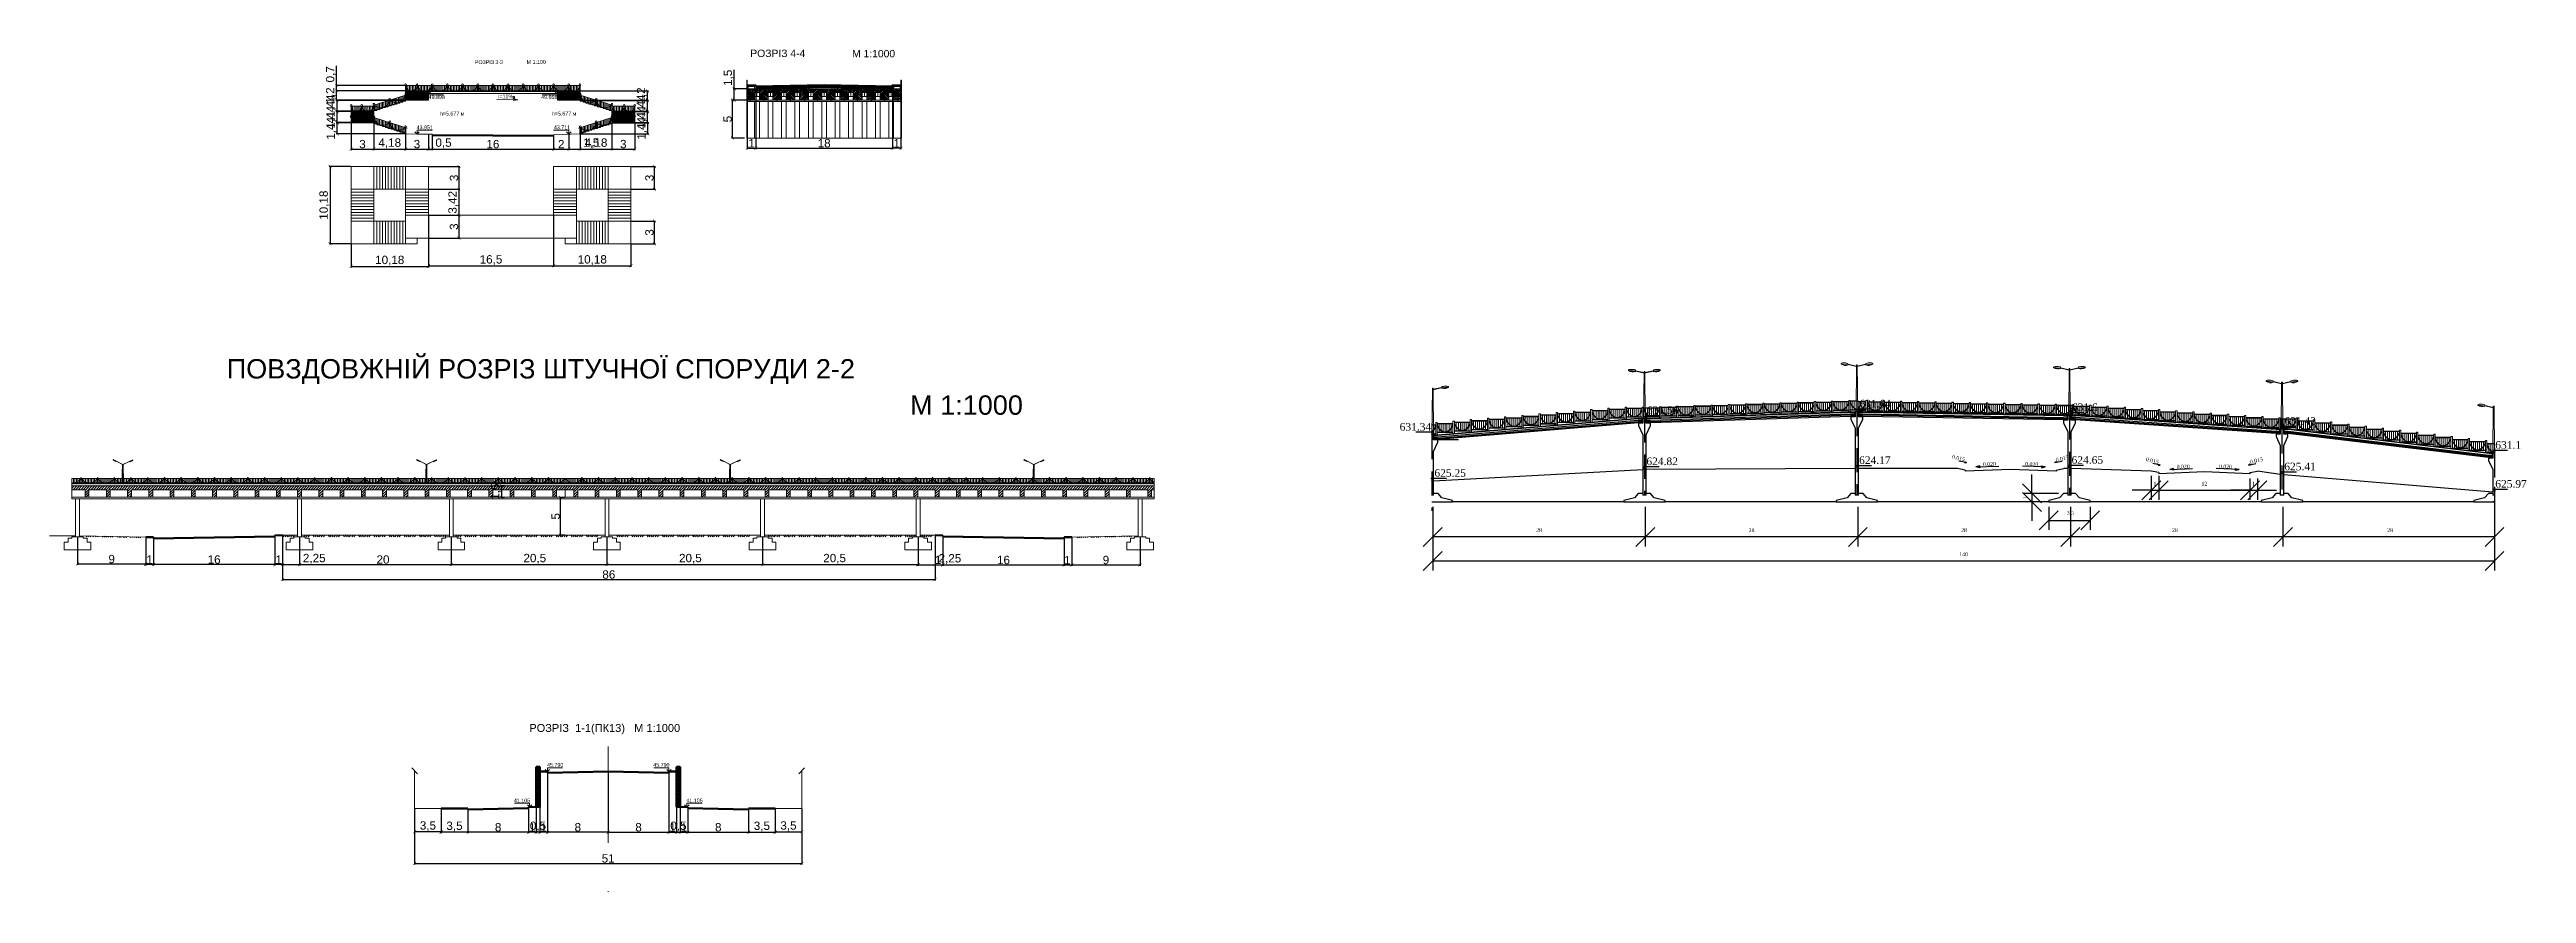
# Model space of a CAD drawing. Header units: millimetres. Extents: x -2123 to 33349, y -614 to 835.
# Drawn here: x -22 to 304.4, y -421.3 to -310.1 of the extents above; entities that cross this region are included whole.
import ezdxf

# ---------------------------------------------------------------- set-up
doc = ezdxf.new("R2010")
doc.units = ezdxf.units.MM
doc.linetypes.add('DASHDOT', pattern=[25.4, 12.7, -6.35, 0, -6.35])
doc.linetypes.add('невидимая2', pattern=[4.7625, 3.175, -1.5875])
doc.layers.get('0').update_dxf_attribs({"lineweight": 15})
for name, color, linetype, lineweight in [('RAZMERU', 7, 'Continuous', 15), ('вертикалка', 6, 'Continuous', 15), ('дорога', 126, 'Continuous', 25), ('поперечник', 250, 'Continuous', 15), ('Текст', 7, 'Continuous', 15)]:
    doc.layers.add(name, color=color, linetype=linetype, lineweight=lineweight)
doc.layers.add('размери', color=250, linetype='Continuous')
doc.layers.add('розрізи', color=7, linetype='Continuous')
doc.styles.add('natasha', font='times.ttf', dxfattribs={"height": 2.5})
doc.styles.get("Standard").update_dxf_attribs({"font": 'arial.ttf'})
doc.styles.add('стиль2', font='times.ttf', dxfattribs={"height": 1})
doc.styles.add('стиль3', font='times.ttf', dxfattribs={"height": 0.5})
doc.dimstyles.new('Аннотативный$0', dxfattribs={"dimscale": 0, "dimtxt": 2.5, "dimasz": 2.5, "dimexe": 1.25, "dimexo": 0.625, "dimtad": 1, "dimtxsty": 'natasha', "dimblk": 'OBLIQUE', "dimcen": 2.5, "dimadec": 0, "dimazin": 0, "dimtfac": 1, "dimtmove": 0, "dimatfit": 3, "dimfxl": 1, "dimarcsym": 0})
doc.dimstyles.new('Переход', dxfattribs={"dimscale": 0.1, "dimtxt": 11, "dimasz": 4, "dimexe": 1.25, "dimexo": 0.625, "dimgap": 0.9, "dimtad": 1, "dimtxsty": 'Standard', "dimblk": 'ARCHTICK', "dimcen": 2.5, "dimadec": 0, "dimazin": 0, "dimtfac": 1, "dimtmove": 0, "dimatfit": 3, "dimldrblk": 'ARCHTICK', "dimfxl": 1, "dimarcsym": 0})
pattern_1 = [(45, (-668.55748, 7052.91932), (-0.1122532015, 0.1122532015), [])]
pattern_2 = [(45, (3530.95097, 3553.93056), (-0.1122532015, 0.1122532015), [])]

msp = doc.modelspace()

# ---------------------------------------------------------------- texts
for s, height, p in [('РОЗРІЗ 3-3', 0.5, (34.055, -312.037)), ('М 1:100', 0.5, (40.883, -312.011)), ('РОЗРІЗ 4-4', 0.9738, (70.345, -311.114)), ('М 1:1000', 0.9738, (83.753, -311.148)), ('ПОВЗДОВЖНІЙ РОЗРІЗ ШТУЧНОЇ СПОРУДИ 2-2', 2.553, (1.362, -353.464)), ('М 1:1000', 2.553, (91.392, -358.241)), ('РОЗРІЗ  1-1(ПК13)   M 1:1000', 1.04, (41.226, -400.025))]:
    msp.add_text(s, height=height).set_placement(p)
at = {"layer": 'вертикалка'}
for s, p in [('49.898', (27.966, -316.64)), ('i=11%%%', (37.135, -316.543)), ('49.658', (42.785, -316.64)), ('h=5.677 м', (29.45, -318.817)), ('h=5.677 м', (44.199, -318.817)), ('43.951', (26.383, -320.627)), ('43.711', (44.466, -320.627)), ('45.790', (43.57, -404.619)), ('45.790', (57.558, -404.619)), ('41.105', (39.197, -409.301)), ('41.105', (61.925, -409.301))]:
    msp.add_text(s, height=0.5, dxfattribs=at).set_placement(p)
at = {"layer": 'розрізи', "char_height": 1, "style": 'стиль3'}
for s, insert, attachment_point in [('631.56', (188.467, -357.135), 1), ('631.64', (216.467, -356.274), 1), ('631.6', (244.467, -356.747), 1), ('631.42', (272.467, -358.555), 1), ('631.34', (160.044, -359.335), 3), ('631.1', (300.242, -361.713), 1), ('625.25', (160.476, -365.412), 1), ('624.82', (188.404, -363.875), 1), ('624.17', (216.425, -363.724), 1), ('624.65', (244.419, -363.697), 1), ('625.41', (272.441, -364.555), 1), ('625.97', (300.242, -366.843), 1)]:
    msp.add_mtext_dynamic_manual_height_columns(s, width=4.53896, gutter_width=2.5, heights=[0], dxfattribs=dict(at, insert=insert, attachment_point=attachment_point))
at = {"layer": 'розрізи', "char_height": 0.5, "style": 'стиль2'}
for s, insert, attachment_point, rotation in [('0.015', (230.42, -363.889), 3, 347.04396), ('0.020', (232.726, -364.509), 1, 1.74403), ('0.020', (240.039, -364.509), 3, 358.25597), ('0.015', (242.283, -363.964), 1, 12.95604), ('0.015', (255.95, -364.22), 3, 347.04396), ('0.020', (258.256, -364.84), 1, 1.74403), ('0.020', (265.569, -364.84), 3, 358.25597), ('0.015', (267.876, -364.22), 1, 12.95604)]:
    msp.add_mtext_dynamic_manual_height_columns(s, width=2.1346, gutter_width=5, heights=[0], dxfattribs=dict(at, insert=insert, attachment_point=attachment_point, rotation=rotation))

# ---------------------------------------------------------------- blocks, each defined once
blk = doc.blocks.new('21')
blk.add_lwpolyline([(0, 0), (0, 700)])
blk = doc.blocks.new('_ArchTick')
at = {"color": 0, "linetype": 'ByBlock', "const_width": 0.15}
blk.add_lwpolyline([(-0.5, -0.5), (0.5, 0.5)], dxfattribs=at)
blk = doc.blocks.new('*D391')
at = {"layer": 'Defpoints', "color": 0, "transparency": 16777216}
for p in [(17.75, -319.75), (20.75, -318.79), (20.75, -323.24)]:
    blk.add_point(p, dxfattribs=at)
at = {"layer": 'RAZMERU', "color": 0, "lineweight": -2, "transparency": 16777216}
for p, q in [((20.75, -318.85), (20.75, -323.37)), ((17.75, -319.81), (17.75, -323.37)), ((17.75, -323.24), (20.75, -323.24))]:
    blk.add_line(p, q, dxfattribs=at)
at = {"layer": 'RAZMERU', "color": 0, "lineweight": -2, "transparency": 16777216, "xscale": 0.4, "yscale": 0.4, "zscale": 0.4, "rotation": 180}
blk.add_blockref('_ArchTick', (17.75, -323.24), dxfattribs=at)
at = {"layer": 'RAZMERU', "color": 0, "lineweight": -2, "transparency": 16777216, "xscale": 0.4, "yscale": 0.4, "zscale": 0.4}
blk.add_blockref('_ArchTick', (20.75, -323.24), dxfattribs=at)
at = {"layer": 'RAZMERU', "color": 0, "transparency": 16777216, "insert": (19.25, -322.59), "char_height": 1.1, "attachment_point": 5}
blk.add_mtext('3', dxfattribs=at)
blk = doc.blocks.new('*D392')
at = {"layer": 'Defpoints', "color": 0, "transparency": 16777216}
for p in [(20.75, -318.79), (24.93, -321.23), (24.93, -323.24)]:
    blk.add_point(p, dxfattribs=at)
at = {"layer": 'RAZMERU', "color": 0, "lineweight": -2, "transparency": 16777216}
for p, q in [((20.75, -318.85), (20.75, -323.37)), ((24.93, -321.29), (24.93, -323.37)), ((20.75, -323.24), (24.93, -323.24))]:
    blk.add_line(p, q, dxfattribs=at)
at = {"layer": 'RAZMERU', "color": 0, "lineweight": -2, "transparency": 16777216, "xscale": 0.4, "yscale": 0.4, "zscale": 0.4, "rotation": 180}
blk.add_blockref('_ArchTick', (20.75, -323.24), dxfattribs=at)
at = {"layer": 'RAZMERU', "color": 0, "lineweight": -2, "transparency": 16777216, "xscale": 0.4, "yscale": 0.4, "zscale": 0.4}
blk.add_blockref('_ArchTick', (24.93, -323.24), dxfattribs=at)
at = {"layer": 'RAZMERU', "color": 0, "transparency": 16777216, "insert": (22.84, -322.49), "char_height": 1.1, "attachment_point": 5}
blk.add_mtext('4,18', dxfattribs=at)
blk = doc.blocks.new('*D393')
at = {"layer": 'Defpoints', "color": 0, "transparency": 16777216}
for p in [(24.93, -321.23), (27.93, -321.25), (27.93, -323.24)]:
    blk.add_point(p, dxfattribs=at)
at = {"layer": 'RAZMERU', "color": 0, "lineweight": -2, "transparency": 16777216}
for p, q in [((24.93, -321.29), (24.93, -323.37)), ((27.93, -321.32), (27.93, -323.37)), ((24.93, -323.24), (27.93, -323.24))]:
    blk.add_line(p, q, dxfattribs=at)
at = {"layer": 'RAZMERU', "color": 0, "lineweight": -2, "transparency": 16777216, "xscale": 0.4, "yscale": 0.4, "zscale": 0.4, "rotation": 180}
blk.add_blockref('_ArchTick', (24.93, -323.24), dxfattribs=at)
at = {"layer": 'RAZMERU', "color": 0, "lineweight": -2, "transparency": 16777216, "xscale": 0.4, "yscale": 0.4, "zscale": 0.4}
blk.add_blockref('_ArchTick', (27.93, -323.24), dxfattribs=at)
at = {"layer": 'RAZMERU', "color": 0, "transparency": 16777216, "insert": (26.43, -322.59), "char_height": 1.1, "attachment_point": 5}
blk.add_mtext('3', dxfattribs=at)
blk = doc.blocks.new('*D394')
at = {"layer": 'Defpoints', "color": 0, "transparency": 16777216}
for p in [(27.93, -321.25), (28.43, -321.4), (28.43, -323.24)]:
    blk.add_point(p, dxfattribs=at)
at = {"layer": 'RAZMERU', "color": 0, "lineweight": -2, "transparency": 16777216}
for p, q in [((27.93, -321.32), (27.93, -323.37)), ((28.43, -321.47), (28.43, -323.37)), ((27.93, -323.24), (28.43, -323.24)), ((28.43, -323.24), (31.02, -323.24))]:
    blk.add_line(p, q, dxfattribs=at)
at = {"layer": 'RAZMERU', "color": 0, "lineweight": -2, "transparency": 16777216, "xscale": 0.4, "yscale": 0.4, "zscale": 0.4, "rotation": 180}
blk.add_blockref('_ArchTick', (27.93, -323.24), dxfattribs=at)
at = {"layer": 'RAZMERU', "color": 0, "lineweight": -2, "transparency": 16777216, "xscale": 0.4, "yscale": 0.4, "zscale": 0.4}
blk.add_blockref('_ArchTick', (28.43, -323.24), dxfattribs=at)
at = {"layer": 'RAZMERU', "color": 0, "transparency": 16777216, "insert": (29.93, -322.49), "char_height": 1.1, "attachment_point": 5}
blk.add_mtext('0,5', dxfattribs=at)
blk = doc.blocks.new('*D395')
at = {"layer": 'Defpoints', "color": 0, "transparency": 16777216}
for p in [(28.43, -321.4), (44.43, -321.55), (44.43, -323.24)]:
    blk.add_point(p, dxfattribs=at)
at = {"layer": 'RAZMERU', "color": 0, "lineweight": -2, "transparency": 16777216}
for p, q in [((28.43, -321.47), (28.43, -323.37)), ((44.43, -321.61), (44.43, -323.37)), ((28.43, -323.24), (44.43, -323.24))]:
    blk.add_line(p, q, dxfattribs=at)
at = {"layer": 'RAZMERU', "color": 0, "lineweight": -2, "transparency": 16777216, "xscale": 0.4, "yscale": 0.4, "zscale": 0.4, "rotation": 180}
blk.add_blockref('_ArchTick', (28.43, -323.24), dxfattribs=at)
at = {"layer": 'RAZMERU', "color": 0, "lineweight": -2, "transparency": 16777216, "xscale": 0.4, "yscale": 0.4, "zscale": 0.4}
blk.add_blockref('_ArchTick', (44.43, -323.24), dxfattribs=at)
at = {"layer": 'RAZMERU', "color": 0, "transparency": 16777216, "insert": (36.43, -322.59), "char_height": 1.1, "attachment_point": 5}
blk.add_mtext('16', dxfattribs=at)
blk = doc.blocks.new('*D396')
at = {"layer": 'Defpoints', "color": 0, "transparency": 16777216}
for p in [(44.43, -321.35), (46.43, -321.25), (46.43, -323.24)]:
    blk.add_point(p, dxfattribs=at)
at = {"layer": 'RAZMERU', "color": 0, "lineweight": -2, "transparency": 16777216}
for p, q in [((44.43, -321.41), (44.43, -323.37)), ((46.43, -321.32), (46.43, -323.37)), ((44.43, -323.24), (46.43, -323.24))]:
    blk.add_line(p, q, dxfattribs=at)
at = {"layer": 'RAZMERU', "color": 0, "lineweight": -2, "transparency": 16777216, "xscale": 0.4, "yscale": 0.4, "zscale": 0.4, "rotation": 180}
blk.add_blockref('_ArchTick', (44.43, -323.24), dxfattribs=at)
at = {"layer": 'RAZMERU', "color": 0, "lineweight": -2, "transparency": 16777216, "xscale": 0.4, "yscale": 0.4, "zscale": 0.4}
blk.add_blockref('_ArchTick', (46.43, -323.24), dxfattribs=at)
at = {"layer": 'RAZMERU', "color": 0, "transparency": 16777216, "insert": (45.43, -322.6), "char_height": 1.1, "attachment_point": 5}
blk.add_mtext('2', dxfattribs=at)
blk = doc.blocks.new('*D397')
at = {"layer": 'Defpoints', "color": 0, "transparency": 16777216}
for p in [(46.43, -321.25), (47.93, -321.23), (47.93, -323.24)]:
    blk.add_point(p, dxfattribs=at)
at = {"layer": 'RAZMERU', "color": 0, "lineweight": -2, "transparency": 16777216}
for p, q in [((46.43, -321.32), (46.43, -323.37)), ((47.93, -321.29), (47.93, -323.37)), ((46.43, -323.24), (47.93, -323.24)), ((47.93, -323.24), (50.42, -323.24))]:
    blk.add_line(p, q, dxfattribs=at)
at = {"layer": 'RAZMERU', "color": 0, "lineweight": -2, "transparency": 16777216, "xscale": 0.4, "yscale": 0.4, "zscale": 0.4, "rotation": 180}
blk.add_blockref('_ArchTick', (46.43, -323.24), dxfattribs=at)
at = {"layer": 'RAZMERU', "color": 0, "lineweight": -2, "transparency": 16777216, "xscale": 0.4, "yscale": 0.4, "zscale": 0.4}
blk.add_blockref('_ArchTick', (47.93, -323.24), dxfattribs=at)
at = {"layer": 'RAZMERU', "color": 0, "transparency": 16777216, "insert": (49.38, -322.49), "char_height": 1.1, "attachment_point": 5}
blk.add_mtext('1,5', dxfattribs=at)
blk = doc.blocks.new('*D398')
at = {"layer": 'Defpoints', "color": 0, "transparency": 16777216}
for p in [(47.93, -321.23), (52.11, -319.91), (52.11, -323.24)]:
    blk.add_point(p, dxfattribs=at)
at = {"layer": 'RAZMERU', "color": 0, "lineweight": -2, "transparency": 16777216}
for p, q in [((47.93, -321.29), (47.93, -323.37)), ((52.11, -319.97), (52.11, -323.37)), ((47.93, -323.24), (52.11, -323.24))]:
    blk.add_line(p, q, dxfattribs=at)
at = {"layer": 'RAZMERU', "color": 0, "lineweight": -2, "transparency": 16777216, "xscale": 0.4, "yscale": 0.4, "zscale": 0.4, "rotation": 180}
blk.add_blockref('_ArchTick', (47.93, -323.24), dxfattribs=at)
at = {"layer": 'RAZMERU', "color": 0, "lineweight": -2, "transparency": 16777216, "xscale": 0.4, "yscale": 0.4, "zscale": 0.4}
blk.add_blockref('_ArchTick', (52.11, -323.24), dxfattribs=at)
at = {"layer": 'RAZMERU', "color": 0, "transparency": 16777216, "insert": (50.02, -322.49), "char_height": 1.1, "attachment_point": 5}
blk.add_mtext('4,18', dxfattribs=at)
blk = doc.blocks.new('*D399')
at = {"layer": 'Defpoints', "color": 0, "transparency": 16777216}
for p in [(55.11, -319.75), (52.11, -319.91), (55.11, -323.24)]:
    blk.add_point(p, dxfattribs=at)
at = {"layer": 'RAZMERU', "color": 0, "lineweight": -2, "transparency": 16777216}
for p, q in [((52.11, -319.97), (52.11, -323.37)), ((55.11, -319.81), (55.11, -323.37)), ((52.11, -323.24), (55.11, -323.24))]:
    blk.add_line(p, q, dxfattribs=at)
at = {"layer": 'RAZMERU', "color": 0, "lineweight": -2, "transparency": 16777216, "xscale": 0.4, "yscale": 0.4, "zscale": 0.4, "rotation": 180}
blk.add_blockref('_ArchTick', (52.11, -323.24), dxfattribs=at)
at = {"layer": 'RAZMERU', "color": 0, "lineweight": -2, "transparency": 16777216, "xscale": 0.4, "yscale": 0.4, "zscale": 0.4}
blk.add_blockref('_ArchTick', (55.11, -323.24), dxfattribs=at)
at = {"layer": 'RAZMERU', "color": 0, "transparency": 16777216, "insert": (53.61, -322.59), "char_height": 1.1, "attachment_point": 5}
blk.add_mtext('3', dxfattribs=at)
blk = doc.blocks.new('*D400')
at = {"layer": 'Defpoints', "color": 0, "transparency": 16777216}
for p in [(15.91, -319.79), (20.75, -319.79), (24.93, -321.23)]:
    blk.add_point(p, dxfattribs=at)
at = {"layer": 'RAZMERU', "color": 0, "lineweight": -2, "transparency": 16777216}
for p, q in [((20.69, -319.79), (15.79, -319.79)), ((15.91, -321.23), (15.91, -319.79)), ((24.87, -321.23), (15.79, -321.23))]:
    blk.add_line(p, q, dxfattribs=at)
at = {"layer": 'RAZMERU', "color": 0, "lineweight": -2, "transparency": 16777216, "xscale": 0.4, "yscale": 0.4, "zscale": 0.4}
for p, rotation in [((15.91, -319.79), 90), ((15.91, -321.23), 270)]:
    blk.add_blockref('_ArchTick', p, dxfattribs=dict(at, rotation=rotation))
at = {"layer": 'RAZMERU', "color": 0, "transparency": 16777216, "insert": (15.16, -320.51), "char_height": 1.1, "attachment_point": 5, "rotation": 90}
blk.add_mtext('1,44', dxfattribs=at)
blk = doc.blocks.new('*D401')
at = {"layer": 'Defpoints', "color": 0, "transparency": 16777216}
for p in [(15.9, -318.31), (17.75, -318.31), (17.75, -319.75)]:
    blk.add_point(p, dxfattribs=at)
at = {"layer": 'RAZMERU', "color": 0, "lineweight": -2, "transparency": 16777216}
for p, q in [((17.69, -318.31), (15.77, -318.31)), ((17.69, -319.75), (15.77, -319.75)), ((15.9, -319.75), (15.9, -318.31))]:
    blk.add_line(p, q, dxfattribs=at)
at = {"layer": 'RAZMERU', "color": 0, "lineweight": -2, "transparency": 16777216, "xscale": 0.4, "yscale": 0.4, "zscale": 0.4}
for p, rotation in [((15.9, -318.31), 90), ((15.9, -319.75), 270)]:
    blk.add_blockref('_ArchTick', p, dxfattribs=dict(at, rotation=rotation))
at = {"layer": 'RAZMERU', "color": 0, "transparency": 16777216, "insert": (15.14, -319.03), "char_height": 1.1, "attachment_point": 5, "rotation": 90}
blk.add_mtext('1,44', dxfattribs=at)
blk = doc.blocks.new('*D402')
at = {"layer": 'Defpoints', "color": 0, "transparency": 16777216}
for p in [(15.87, -318.26), (20.75, -318.26), (24.93, -316.82)]:
    blk.add_point(p, dxfattribs=at)
at = {"layer": 'RAZMERU', "color": 0, "lineweight": -2, "transparency": 16777216}
for p, q in [((24.87, -316.82), (15.75, -316.82)), ((20.69, -318.26), (15.75, -318.26)), ((15.87, -316.82), (15.87, -318.26))]:
    blk.add_line(p, q, dxfattribs=at)
at = {"layer": 'RAZMERU', "color": 0, "lineweight": -2, "transparency": 16777216, "xscale": 0.4, "yscale": 0.4, "zscale": 0.4}
for p, rotation in [((15.87, -316.82), 90), ((15.87, -318.26), 270)]:
    blk.add_blockref('_ArchTick', p, dxfattribs=dict(at, rotation=rotation))
at = {"layer": 'RAZMERU', "color": 0, "transparency": 16777216, "insert": (15.12, -317.54), "char_height": 1.1, "attachment_point": 5, "rotation": 90}
blk.add_mtext('1,44', dxfattribs=at)
blk = doc.blocks.new('*D403')
at = {"layer": 'Defpoints', "color": 0, "transparency": 16777216}
for p in [(15.84, -315.58), (24.93, -315.58), (24.93, -316.78)]:
    blk.add_point(p, dxfattribs=at)
at = {"layer": 'RAZMERU', "color": 0, "lineweight": -2, "transparency": 16777216}
for p, q in [((24.87, -315.58), (15.72, -315.58)), ((15.84, -316.78), (15.84, -315.58)), ((24.87, -316.78), (15.72, -316.78))]:
    blk.add_line(p, q, dxfattribs=at)
at = {"layer": 'RAZMERU', "color": 0, "lineweight": -2, "transparency": 16777216, "xscale": 0.4, "yscale": 0.4, "zscale": 0.4}
for p, rotation in [((15.84, -315.58), 90), ((15.84, -316.78), 270)]:
    blk.add_blockref('_ArchTick', p, dxfattribs=dict(at, rotation=rotation))
at = {"layer": 'RAZMERU', "color": 0, "transparency": 16777216, "insert": (15.09, -316.18), "char_height": 1.1, "attachment_point": 5, "rotation": 90}
blk.add_mtext('1,2', dxfattribs=at)
blk = doc.blocks.new('*D404')
at = {"layer": 'Defpoints', "color": 0, "transparency": 16777216}
for p in [(15.84, -314.88), (24.93, -314.88), (24.93, -315.58)]:
    blk.add_point(p, dxfattribs=at)
at = {"layer": 'RAZMERU', "color": 0, "lineweight": -2, "transparency": 16777216}
for p, q in [((15.84, -314.88), (15.84, -312.29)), ((24.87, -314.88), (15.72, -314.88)), ((24.87, -315.58), (15.72, -315.58)), ((15.84, -315.58), (15.84, -314.88))]:
    blk.add_line(p, q, dxfattribs=at)
at = {"layer": 'RAZMERU', "color": 0, "lineweight": -2, "transparency": 16777216, "xscale": 0.4, "yscale": 0.4, "zscale": 0.4}
for p, rotation in [((15.84, -314.88), 90), ((15.84, -315.58), 270)]:
    blk.add_blockref('_ArchTick', p, dxfattribs=dict(at, rotation=rotation))
at = {"layer": 'RAZMERU', "color": 0, "transparency": 16777216, "insert": (15.09, -313.39), "char_height": 1.1, "attachment_point": 5, "rotation": 90}
blk.add_mtext('0,7', dxfattribs=at)
blk = doc.blocks.new('*D405')
at = {"layer": 'Defpoints', "color": 0, "transparency": 16777216}
for p in [(52.11, -319.79), (56.85, -319.79), (47.93, -321.23)]:
    blk.add_point(p, dxfattribs=at)
at = {"layer": 'RAZMERU', "color": 0, "lineweight": -2, "transparency": 16777216}
for p, q in [((52.18, -319.79), (56.97, -319.79)), ((56.85, -321.23), (56.85, -319.79)), ((48, -321.23), (56.97, -321.23))]:
    blk.add_line(p, q, dxfattribs=at)
at = {"layer": 'RAZMERU', "color": 0, "lineweight": -2, "transparency": 16777216, "xscale": 0.4, "yscale": 0.4, "zscale": 0.4}
for p, rotation in [((56.85, -319.79), 90), ((56.85, -321.23), 270)]:
    blk.add_blockref('_ArchTick', p, dxfattribs=dict(at, rotation=rotation))
at = {"layer": 'RAZMERU', "color": 0, "transparency": 16777216, "insert": (56.09, -320.51), "char_height": 1.1, "attachment_point": 5, "rotation": 90}
blk.add_mtext('1,44', dxfattribs=at)
blk = doc.blocks.new('*D406')
at = {"layer": 'Defpoints', "color": 0, "transparency": 16777216}
for p in [(55.11, -318.31), (55.11, -319.75), (56.81, -318.31)]:
    blk.add_point(p, dxfattribs=at)
at = {"layer": 'RAZMERU', "color": 0, "lineweight": -2, "transparency": 16777216}
for p, q in [((55.18, -318.31), (56.94, -318.31)), ((55.18, -319.75), (56.94, -319.75)), ((56.81, -319.75), (56.81, -318.31))]:
    blk.add_line(p, q, dxfattribs=at)
at = {"layer": 'RAZMERU', "color": 0, "lineweight": -2, "transparency": 16777216, "xscale": 0.4, "yscale": 0.4, "zscale": 0.4}
for p, rotation in [((56.81, -318.31), 90), ((56.81, -319.75), 270)]:
    blk.add_blockref('_ArchTick', p, dxfattribs=dict(at, rotation=rotation))
at = {"layer": 'RAZMERU', "color": 0, "transparency": 16777216, "insert": (56.06, -319.03), "char_height": 1.1, "attachment_point": 5, "rotation": 90}
blk.add_mtext('1,44', dxfattribs=at)
blk = doc.blocks.new('*D407')
at = {"layer": 'Defpoints', "color": 0, "transparency": 16777216}
for p in [(47.93, -316.82), (52.11, -318.26), (56.79, -316.82)]:
    blk.add_point(p, dxfattribs=at)
at = {"layer": 'RAZMERU', "color": 0, "lineweight": -2, "transparency": 16777216}
for p, q in [((48, -316.82), (56.91, -316.82)), ((52.18, -318.26), (56.91, -318.26)), ((56.79, -318.26), (56.79, -316.82))]:
    blk.add_line(p, q, dxfattribs=at)
at = {"layer": 'RAZMERU', "color": 0, "lineweight": -2, "transparency": 16777216, "xscale": 0.4, "yscale": 0.4, "zscale": 0.4}
for p, rotation in [((56.79, -316.82), 90), ((56.79, -318.26), 270)]:
    blk.add_blockref('_ArchTick', p, dxfattribs=dict(at, rotation=rotation))
at = {"layer": 'RAZMERU', "color": 0, "transparency": 16777216, "insert": (56.04, -317.54), "char_height": 1.1, "attachment_point": 5, "rotation": 90}
blk.add_mtext('1,44', dxfattribs=at)
blk = doc.blocks.new('*D408')
at = {"layer": 'Defpoints', "color": 0, "transparency": 16777216}
for p in [(47.93, -315.58), (56.79, -315.58), (47.93, -316.78)]:
    blk.add_point(p, dxfattribs=at)
at = {"layer": 'RAZMERU', "color": 0, "lineweight": -2, "transparency": 16777216}
for p, q in [((48, -315.58), (56.91, -315.58)), ((56.79, -316.78), (56.79, -315.58)), ((48, -316.78), (56.91, -316.78))]:
    blk.add_line(p, q, dxfattribs=at)
at = {"layer": 'RAZMERU', "color": 0, "lineweight": -2, "transparency": 16777216, "xscale": 0.4, "yscale": 0.4, "zscale": 0.4}
for p, rotation in [((56.79, -315.58), 90), ((56.79, -316.78), 270)]:
    blk.add_blockref('_ArchTick', p, dxfattribs=dict(at, rotation=rotation))
at = {"layer": 'RAZMERU', "color": 0, "transparency": 16777216, "insert": (56.04, -316.18), "char_height": 1.1, "attachment_point": 5, "rotation": 90}
blk.add_mtext('1,2', dxfattribs=at)
blk = doc.blocks.new('*D409')
at = {"layer": 'Defpoints', "color": 0, "transparency": 16777216}
for p in [(17.75, -325.54), (14.98, -335.72), (17.75, -335.72)]:
    blk.add_point(p, dxfattribs=at)
at = {"layer": 'RAZMERU', "color": 0, "lineweight": -2, "transparency": 16777216}
for p, q in [((17.69, -325.54), (14.85, -325.54)), ((14.98, -325.54), (14.98, -335.72)), ((17.69, -335.72), (14.85, -335.72))]:
    blk.add_line(p, q, dxfattribs=at)
at = {"layer": 'RAZMERU', "color": 0, "lineweight": -2, "transparency": 16777216, "xscale": 0.4, "yscale": 0.4, "zscale": 0.4}
for p, rotation in [((14.98, -325.54), 90), ((14.98, -335.72), 270)]:
    blk.add_blockref('_ArchTick', p, dxfattribs=dict(at, rotation=rotation))
at = {"layer": 'RAZMERU', "color": 0, "transparency": 16777216, "insert": (14.23, -330.63), "char_height": 1.1, "attachment_point": 5, "rotation": 90}
blk.add_mtext('10,18', dxfattribs=at)
blk = doc.blocks.new('*D410')
at = {"layer": 'Defpoints', "color": 0, "transparency": 16777216}
for p in [(27.93, -331.96), (17.75, -335.72), (27.93, -338.69)]:
    blk.add_point(p, dxfattribs=at)
at = {"layer": 'RAZMERU', "color": 0, "lineweight": -2, "transparency": 16777216}
for p, q in [((27.93, -332.02), (27.93, -338.82)), ((17.75, -335.78), (17.75, -338.82)), ((17.75, -338.69), (27.93, -338.69))]:
    blk.add_line(p, q, dxfattribs=at)
at = {"layer": 'RAZMERU', "color": 0, "lineweight": -2, "transparency": 16777216, "xscale": 0.4, "yscale": 0.4, "zscale": 0.4, "rotation": 180}
blk.add_blockref('_ArchTick', (17.75, -338.69), dxfattribs=at)
at = {"layer": 'RAZMERU', "color": 0, "lineweight": -2, "transparency": 16777216, "xscale": 0.4, "yscale": 0.4, "zscale": 0.4}
blk.add_blockref('_ArchTick', (27.93, -338.69), dxfattribs=at)
at = {"layer": 'RAZMERU', "color": 0, "transparency": 16777216, "insert": (22.84, -337.94), "char_height": 1.1, "attachment_point": 5}
blk.add_mtext('10,18', dxfattribs=at)
blk = doc.blocks.new('*D411')
at = {"layer": 'Defpoints', "color": 0, "transparency": 16777216}
for p in [(27.93, -331.96), (44.43, -331.96), (44.43, -338.62)]:
    blk.add_point(p, dxfattribs=at)
at = {"layer": 'RAZMERU', "color": 0, "lineweight": -2, "transparency": 16777216}
for p, q in [((27.93, -332.02), (27.93, -338.75)), ((44.43, -332.02), (44.43, -338.75)), ((27.93, -338.62), (44.43, -338.62))]:
    blk.add_line(p, q, dxfattribs=at)
at = {"layer": 'RAZMERU', "color": 0, "lineweight": -2, "transparency": 16777216, "xscale": 0.4, "yscale": 0.4, "zscale": 0.4, "rotation": 180}
blk.add_blockref('_ArchTick', (27.93, -338.62), dxfattribs=at)
at = {"layer": 'RAZMERU', "color": 0, "lineweight": -2, "transparency": 16777216, "xscale": 0.4, "yscale": 0.4, "zscale": 0.4}
blk.add_blockref('_ArchTick', (44.43, -338.62), dxfattribs=at)
at = {"layer": 'RAZMERU', "color": 0, "transparency": 16777216, "insert": (36.18, -337.87), "char_height": 1.1, "attachment_point": 5}
blk.add_mtext('16,5', dxfattribs=at)
blk = doc.blocks.new('*D412')
at = {"layer": 'Defpoints', "color": 0, "transparency": 16777216}
for p in [(44.43, -331.96), (54.61, -335.72), (54.61, -338.62)]:
    blk.add_point(p, dxfattribs=at)
at = {"layer": 'RAZMERU', "color": 0, "lineweight": -2, "transparency": 16777216}
for p, q in [((44.43, -332.02), (44.43, -338.75)), ((54.61, -335.78), (54.61, -338.75)), ((44.43, -338.62), (54.61, -338.62))]:
    blk.add_line(p, q, dxfattribs=at)
at = {"layer": 'RAZMERU', "color": 0, "lineweight": -2, "transparency": 16777216, "xscale": 0.4, "yscale": 0.4, "zscale": 0.4, "rotation": 180}
blk.add_blockref('_ArchTick', (44.43, -338.62), dxfattribs=at)
at = {"layer": 'RAZMERU', "color": 0, "lineweight": -2, "transparency": 16777216, "xscale": 0.4, "yscale": 0.4, "zscale": 0.4}
blk.add_blockref('_ArchTick', (54.61, -338.62), dxfattribs=at)
at = {"layer": 'RAZMERU', "color": 0, "transparency": 16777216, "insert": (49.52, -337.87), "char_height": 1.1, "attachment_point": 5}
blk.add_mtext('10,18', dxfattribs=at)
blk = doc.blocks.new('*D413')
at = {"layer": 'Defpoints', "color": 0, "transparency": 16777216}
for p in [(54.61, -332.72), (57.71, -332.72), (54.61, -335.72)]:
    blk.add_point(p, dxfattribs=at)
at = {"layer": 'RAZMERU', "color": 0, "lineweight": -2, "transparency": 16777216}
for p, q in [((54.68, -332.72), (57.84, -332.72)), ((57.71, -335.72), (57.71, -332.72)), ((54.68, -335.72), (57.84, -335.72))]:
    blk.add_line(p, q, dxfattribs=at)
at = {"layer": 'RAZMERU', "color": 0, "lineweight": -2, "transparency": 16777216, "xscale": 0.4, "yscale": 0.4, "zscale": 0.4}
for p, rotation in [((57.71, -332.72), 90), ((57.71, -335.72), 270)]:
    blk.add_blockref('_ArchTick', p, dxfattribs=dict(at, rotation=rotation))
at = {"layer": 'RAZMERU', "color": 0, "transparency": 16777216, "insert": (57.06, -334.22), "char_height": 1.1, "attachment_point": 5, "rotation": 90}
blk.add_mtext('3', dxfattribs=at)
blk = doc.blocks.new('*D414')
at = {"layer": 'Defpoints', "color": 0, "transparency": 16777216}
for p in [(54.61, -325.54), (57.71, -325.54), (54.61, -328.54)]:
    blk.add_point(p, dxfattribs=at)
at = {"layer": 'RAZMERU', "color": 0, "lineweight": -2, "transparency": 16777216}
for p, q in [((54.68, -325.54), (57.84, -325.54)), ((57.71, -328.54), (57.71, -325.54)), ((54.68, -328.54), (57.84, -328.54))]:
    blk.add_line(p, q, dxfattribs=at)
at = {"layer": 'RAZMERU', "color": 0, "lineweight": -2, "transparency": 16777216, "xscale": 0.4, "yscale": 0.4, "zscale": 0.4}
for p, rotation in [((57.71, -325.54), 90), ((57.71, -328.54), 270)]:
    blk.add_blockref('_ArchTick', p, dxfattribs=dict(at, rotation=rotation))
at = {"layer": 'RAZMERU', "color": 0, "transparency": 16777216, "insert": (57.06, -327.04), "char_height": 1.1, "attachment_point": 5, "rotation": 90}
blk.add_mtext('3', dxfattribs=at)
blk = doc.blocks.new('*D415')
at = {"layer": 'Defpoints', "color": 0, "transparency": 16777216}
for p in [(27.93, -325.54), (27.93, -328.54), (31.96, -328.54)]:
    blk.add_point(p, dxfattribs=at)
at = {"layer": 'RAZMERU', "color": 0, "lineweight": -2, "transparency": 16777216}
for p, q in [((28, -325.54), (32.09, -325.54)), ((31.96, -325.54), (31.96, -328.54)), ((28, -328.54), (32.09, -328.54))]:
    blk.add_line(p, q, dxfattribs=at)
at = {"layer": 'RAZMERU', "color": 0, "lineweight": -2, "transparency": 16777216, "xscale": 0.4, "yscale": 0.4, "zscale": 0.4}
for p, rotation in [((31.96, -325.54), 90), ((31.96, -328.54), 270)]:
    blk.add_blockref('_ArchTick', p, dxfattribs=dict(at, rotation=rotation))
at = {"layer": 'RAZMERU', "color": 0, "transparency": 16777216, "insert": (31.31, -327.04), "char_height": 1.1, "attachment_point": 5, "rotation": 90}
blk.add_mtext('3', dxfattribs=at)
blk = doc.blocks.new('*D416')
at = {"layer": 'Defpoints', "color": 0, "transparency": 16777216}
for p in [(27.93, -328.54), (27.93, -331.96), (31.96, -331.96)]:
    blk.add_point(p, dxfattribs=at)
at = {"layer": 'RAZMERU', "color": 0, "lineweight": -2, "transparency": 16777216}
for p, q in [((28, -328.54), (32.09, -328.54)), ((31.96, -328.54), (31.96, -331.96)), ((28, -331.96), (32.09, -331.96))]:
    blk.add_line(p, q, dxfattribs=at)
at = {"layer": 'RAZMERU', "color": 0, "lineweight": -2, "transparency": 16777216, "xscale": 0.4, "yscale": 0.4, "zscale": 0.4}
for p, rotation in [((31.96, -328.54), 90), ((31.96, -331.96), 270)]:
    blk.add_blockref('_ArchTick', p, dxfattribs=dict(at, rotation=rotation))
at = {"layer": 'RAZMERU', "color": 0, "transparency": 16777216, "insert": (31.21, -330.25), "char_height": 1.1, "attachment_point": 5, "rotation": 90}
blk.add_mtext('3,42', dxfattribs=at)
blk = doc.blocks.new('*D417')
at = {"layer": 'Defpoints', "color": 0, "transparency": 16777216}
for p in [(27.93, -331.96), (27.93, -334.96), (31.96, -334.96)]:
    blk.add_point(p, dxfattribs=at)
at = {"layer": 'RAZMERU', "color": 0, "lineweight": -2, "transparency": 16777216}
for p, q in [((28, -331.96), (32.09, -331.96)), ((31.96, -331.96), (31.96, -334.96)), ((28, -334.96), (32.09, -334.96))]:
    blk.add_line(p, q, dxfattribs=at)
at = {"layer": 'RAZMERU', "color": 0, "lineweight": -2, "transparency": 16777216, "xscale": 0.4, "yscale": 0.4, "zscale": 0.4}
for p, rotation in [((31.96, -331.96), 90), ((31.96, -334.96), 270)]:
    blk.add_blockref('_ArchTick', p, dxfattribs=dict(at, rotation=rotation))
at = {"layer": 'RAZMERU', "color": 0, "transparency": 16777216, "insert": (31.31, -333.46), "char_height": 1.1, "attachment_point": 5, "rotation": 90}
blk.add_mtext('3', dxfattribs=at)
blk = doc.blocks.new('*D418')
at = {"layer": 'Defpoints', "color": 0, "transparency": 16777216}
for p in [(68, -316.79), (69.65, -316.79), (69.65, -321.79)]:
    blk.add_point(p, dxfattribs=at)
at = {"layer": 'RAZMERU', "color": 0, "lineweight": -2, "transparency": 16777216}
for p, q in [((69.59, -316.79), (67.88, -316.79)), ((68, -321.79), (68, -316.79)), ((69.59, -321.79), (67.88, -321.79))]:
    blk.add_line(p, q, dxfattribs=at)
at = {"layer": 'RAZMERU', "color": 0, "lineweight": -2, "transparency": 16777216, "xscale": 0.4, "yscale": 0.4, "zscale": 0.4}
for p, rotation in [((68, -316.79), 90), ((68, -321.79), 270)]:
    blk.add_blockref('_ArchTick', p, dxfattribs=dict(at, rotation=rotation))
at = {"layer": 'RAZMERU', "color": 0, "transparency": 16777216, "insert": (67.35, -319.29), "char_height": 1.1, "attachment_point": 5, "rotation": 90}
blk.add_mtext('5', dxfattribs=at)
blk = doc.blocks.new('*D419')
at = {"layer": 'Defpoints', "color": 0, "transparency": 16777216}
for p in [(68.23, -315.29), (69.89, -315.29), (69.89, -316.79)]:
    blk.add_point(p, dxfattribs=at)
at = {"layer": 'RAZMERU', "color": 0, "lineweight": -2, "transparency": 16777216}
for p, q in [((68.23, -315.29), (68.23, -312.81)), ((69.83, -315.29), (68.1, -315.29)), ((68.23, -316.79), (68.23, -315.29)), ((69.83, -316.79), (68.1, -316.79))]:
    blk.add_line(p, q, dxfattribs=at)
at = {"layer": 'RAZMERU', "color": 0, "lineweight": -2, "transparency": 16777216, "xscale": 0.4, "yscale": 0.4, "zscale": 0.4}
for p, rotation in [((68.23, -315.29), 90), ((68.23, -316.79), 270)]:
    blk.add_blockref('_ArchTick', p, dxfattribs=dict(at, rotation=rotation))
at = {"layer": 'RAZMERU', "color": 0, "transparency": 16777216, "insert": (67.48, -313.85), "char_height": 1.1, "attachment_point": 5, "rotation": 90}
blk.add_mtext('1,5', dxfattribs=at)
blk = doc.blocks.new('*D486')
at = {"layer": 'Defpoints', "color": 0, "transparency": 16777216}
for p in [(71.06, -321.79), (89.07, -321.79), (89.07, -323.12)]:
    blk.add_point(p, dxfattribs=at)
at = {"layer": 'Текст', "color": 0, "lineweight": -2, "transparency": 16777216}
for p, q in [((71.06, -321.86), (71.06, -323.25)), ((89.07, -321.86), (89.07, -323.25)), ((71.06, -323.12), (89.07, -323.12))]:
    blk.add_line(p, q, dxfattribs=at)
at = {"layer": 'Текст', "color": 0, "lineweight": -2, "transparency": 16777216, "xscale": 0.4, "yscale": 0.4, "zscale": 0.4, "rotation": 180}
blk.add_blockref('_ArchTick', (71.06, -323.12), dxfattribs=at)
at = {"layer": 'Текст', "color": 0, "lineweight": -2, "transparency": 16777216, "xscale": 0.4, "yscale": 0.4, "zscale": 0.4}
blk.add_blockref('_ArchTick', (89.07, -323.12), dxfattribs=at)
at = {"layer": 'Текст', "color": 0, "transparency": 16777216, "insert": (80.07, -322.47), "char_height": 1.1, "attachment_point": 5}
blk.add_mtext('18', dxfattribs=at)
blk = doc.blocks.new('*D487')
at = {"layer": 'Defpoints', "color": 0, "transparency": 16777216}
for p in [(69.94, -314.84), (71.06, -314.84), (71.06, -323.12)]:
    blk.add_point(p, dxfattribs=at)
at = {"layer": 'Текст', "color": 0, "lineweight": -2, "transparency": 16777216}
for p, q in [((69.94, -314.91), (69.94, -323.25)), ((71.06, -314.91), (71.06, -323.25)), ((69.94, -323.12), (71.06, -323.12))]:
    blk.add_line(p, q, dxfattribs=at)
at = {"layer": 'Текст', "color": 0, "lineweight": -2, "transparency": 16777216, "xscale": 0.4, "yscale": 0.4, "zscale": 0.4, "rotation": 180}
blk.add_blockref('_ArchTick', (69.94, -323.12), dxfattribs=at)
at = {"layer": 'Текст', "color": 0, "lineweight": -2, "transparency": 16777216, "xscale": 0.4, "yscale": 0.4, "zscale": 0.4}
blk.add_blockref('_ArchTick', (71.06, -323.12), dxfattribs=at)
at = {"layer": 'Текст', "color": 0, "transparency": 16777216, "insert": (70.5, -322.48), "char_height": 1.1, "attachment_point": 5}
blk.add_mtext('1', dxfattribs=at)
blk = doc.blocks.new('*D488')
at = {"layer": 'Defpoints', "color": 0, "transparency": 16777216}
for p in [(89.07, -314.84), (90.19, -314.84), (89.07, -323.12)]:
    blk.add_point(p, dxfattribs=at)
at = {"layer": 'Текст', "color": 0, "lineweight": -2, "transparency": 16777216}
for p, q in [((89.07, -314.91), (89.07, -323.25)), ((90.19, -314.91), (90.19, -323.25)), ((90.19, -323.12), (89.07, -323.12))]:
    blk.add_line(p, q, dxfattribs=at)
at = {"layer": 'Текст', "color": 0, "lineweight": -2, "transparency": 16777216, "xscale": 0.4, "yscale": 0.4, "zscale": 0.4, "rotation": 180}
blk.add_blockref('_ArchTick', (89.07, -323.12), dxfattribs=at)
at = {"layer": 'Текст', "color": 0, "lineweight": -2, "transparency": 16777216, "xscale": 0.4, "yscale": 0.4, "zscale": 0.4}
blk.add_blockref('_ArchTick', (90.19, -323.12), dxfattribs=at)
at = {"layer": 'Текст', "color": 0, "transparency": 16777216, "insert": (89.63, -322.48), "char_height": 1.1, "attachment_point": 5}
blk.add_mtext('1', dxfattribs=at)
blk = doc.blocks.new('25')
blk.add_lwpolyline([(0, 0), (0, 600)])
blk = doc.blocks.new('*D489')
at = {"layer": 'Defpoints', "color": 0, "transparency": 16777216}
for p in [(45.35, -369.12), (45.95, -369.12), (45.95, -374.12)]:
    blk.add_point(p, dxfattribs=at)
at = {"layer": 'RAZMERU', "color": 0, "lineweight": -2, "transparency": 16777216}
for p, q in [((45.89, -369.12), (45.23, -369.12)), ((45.35, -374.12), (45.35, -369.12)), ((45.89, -374.12), (45.23, -374.12))]:
    blk.add_line(p, q, dxfattribs=at)
at = {"layer": 'RAZMERU', "color": 0, "lineweight": -2, "transparency": 16777216, "xscale": 0.4, "yscale": 0.4, "zscale": 0.4}
for p, rotation in [((45.35, -369.12), 90), ((45.35, -374.12), 270)]:
    blk.add_blockref('_ArchTick', p, dxfattribs=dict(at, rotation=rotation))
at = {"layer": 'RAZMERU', "color": 0, "transparency": 16777216, "insert": (44.7, -371.62), "char_height": 1.1, "attachment_point": 5, "rotation": 90}
blk.add_mtext('5', dxfattribs=at)
blk = doc.blocks.new('*D490')
at = {"layer": 'Defpoints', "color": 0, "transparency": 16777216}
for p in [(37.59, -367.62), (38.01, -367.62), (38.01, -369.12)]:
    blk.add_point(p, dxfattribs=at)
at = {"layer": 'RAZMERU', "color": 0, "lineweight": -2, "transparency": 16777216}
for p, q in [((37.95, -367.62), (37.46, -367.62)), ((37.59, -369.12), (37.59, -367.62)), ((37.95, -369.12), (37.46, -369.12))]:
    blk.add_line(p, q, dxfattribs=at)
at = {"layer": 'RAZMERU', "color": 0, "lineweight": -2, "transparency": 16777216, "xscale": 0.4, "yscale": 0.4, "zscale": 0.4}
for p, rotation in [((37.59, -367.62), 90), ((37.59, -369.12), 270)]:
    blk.add_blockref('_ArchTick', p, dxfattribs=dict(at, rotation=rotation))
at = {"layer": 'RAZMERU', "color": 0, "transparency": 16777216, "insert": (36.83, -368.37), "char_height": 1.1, "attachment_point": 5, "rotation": 90}
blk.add_mtext('1,5', dxfattribs=at)
blk = doc.blocks.new('*D491')
at = {"layer": 'Defpoints', "color": 0, "transparency": 16777216}
for p in [(10.95, -374.32), (30.95, -374.32), (30.95, -377.97)]:
    blk.add_point(p, dxfattribs=at)
at = {"layer": 'RAZMERU', "color": 0, "lineweight": -2, "transparency": 16777216}
for p, q in [((10.95, -374.38), (10.95, -378.1)), ((30.95, -374.38), (30.95, -378.1)), ((10.95, -377.97), (30.95, -377.97))]:
    blk.add_line(p, q, dxfattribs=at)
at = {"layer": 'RAZMERU', "color": 0, "lineweight": -2, "transparency": 16777216, "xscale": 0.4, "yscale": 0.4, "zscale": 0.4, "rotation": 180}
blk.add_blockref('_ArchTick', (10.95, -377.97), dxfattribs=at)
at = {"layer": 'RAZMERU', "color": 0, "lineweight": -2, "transparency": 16777216, "xscale": 0.4, "yscale": 0.4, "zscale": 0.4}
blk.add_blockref('_ArchTick', (30.95, -377.97), dxfattribs=at)
at = {"layer": 'RAZMERU', "color": 0, "transparency": 16777216, "insert": (21.95, -377.32), "char_height": 1.1, "attachment_point": 5}
blk.add_mtext('20', dxfattribs=at)
blk = doc.blocks.new('*D492')
at = {"layer": 'Defpoints', "color": 0, "transparency": 16777216}
for p in [(7.7, -374.29), (8.7, -374.12), (7.7, -377.97)]:
    blk.add_point(p, dxfattribs=at)
at = {"layer": 'RAZMERU', "color": 0, "lineweight": -2, "transparency": 16777216}
for p, q in [((7.7, -374.35), (7.7, -378.1)), ((8.7, -374.18), (8.7, -378.1)), ((8.7, -377.97), (7.7, -377.97))]:
    blk.add_line(p, q, dxfattribs=at)
at = {"layer": 'RAZMERU', "color": 0, "lineweight": -2, "transparency": 16777216, "xscale": 0.4, "yscale": 0.4, "zscale": 0.4, "rotation": 180}
blk.add_blockref('_ArchTick', (7.7, -377.97), dxfattribs=at)
at = {"layer": 'RAZMERU', "color": 0, "lineweight": -2, "transparency": 16777216, "xscale": 0.4, "yscale": 0.4, "zscale": 0.4}
blk.add_blockref('_ArchTick', (8.7, -377.97), dxfattribs=at)
at = {"layer": 'RAZMERU', "color": 0, "transparency": 16777216, "insert": (8.2, -377.33), "char_height": 1.1, "attachment_point": 5}
blk.add_mtext('1', dxfattribs=at)
blk = doc.blocks.new('*D493')
at = {"layer": 'Defpoints', "color": 0, "transparency": 16777216}
for p in [(-8.3, -374.53), (7.7, -374.29), (-8.3, -377.97)]:
    blk.add_point(p, dxfattribs=at)
at = {"layer": 'RAZMERU', "color": 0, "lineweight": -2, "transparency": 16777216}
for p, q in [((-8.3, -374.59), (-8.3, -378.1)), ((7.7, -374.35), (7.7, -378.1)), ((7.7, -377.97), (-8.3, -377.97))]:
    blk.add_line(p, q, dxfattribs=at)
at = {"layer": 'RAZMERU', "color": 0, "lineweight": -2, "transparency": 16777216, "xscale": 0.4, "yscale": 0.4, "zscale": 0.4, "rotation": 180}
blk.add_blockref('_ArchTick', (-8.3, -377.97), dxfattribs=at)
at = {"layer": 'RAZMERU', "color": 0, "lineweight": -2, "transparency": 16777216, "xscale": 0.4, "yscale": 0.4, "zscale": 0.4}
blk.add_blockref('_ArchTick', (7.7, -377.97), dxfattribs=at)
at = {"layer": 'RAZMERU', "color": 0, "transparency": 16777216, "insert": (-0.3, -377.32), "char_height": 1.1, "attachment_point": 5}
blk.add_mtext('16', dxfattribs=at)
blk = doc.blocks.new('*D494')
at = {"layer": 'Defpoints', "color": 0, "transparency": 16777216}
for p in [(-9.3, -374.36), (-8.3, -374.38), (-9.3, -377.96)]:
    blk.add_point(p, dxfattribs=at)
at = {"layer": 'RAZMERU', "color": 0, "lineweight": -2, "transparency": 16777216}
for p, q in [((-9.3, -374.42), (-9.3, -378.08)), ((-8.3, -374.44), (-8.3, -378.08)), ((-8.3, -377.96), (-9.3, -377.96))]:
    blk.add_line(p, q, dxfattribs=at)
at = {"layer": 'RAZMERU', "color": 0, "lineweight": -2, "transparency": 16777216, "xscale": 0.4, "yscale": 0.4, "zscale": 0.4, "rotation": 180}
blk.add_blockref('_ArchTick', (-9.3, -377.96), dxfattribs=at)
at = {"layer": 'RAZMERU', "color": 0, "lineweight": -2, "transparency": 16777216, "xscale": 0.4, "yscale": 0.4, "zscale": 0.4}
blk.add_blockref('_ArchTick', (-8.3, -377.96), dxfattribs=at)
at = {"layer": 'RAZMERU', "color": 0, "transparency": 16777216, "insert": (-8.8, -377.32), "char_height": 1.1, "attachment_point": 5}
blk.add_mtext('1', dxfattribs=at)
blk = doc.blocks.new('*D495')
at = {"layer": 'Defpoints', "color": 0, "transparency": 16777216}
for p in [(-18.3, -374.32), (-9.3, -374.36), (-18.3, -377.91)]:
    blk.add_point(p, dxfattribs=at)
at = {"layer": 'RAZMERU', "color": 0, "lineweight": -2, "transparency": 16777216}
for p, q in [((-18.3, -374.38), (-18.3, -378.03)), ((-9.3, -374.42), (-9.3, -378.03)), ((-9.3, -377.91), (-18.3, -377.91))]:
    blk.add_line(p, q, dxfattribs=at)
at = {"layer": 'RAZMERU', "color": 0, "lineweight": -2, "transparency": 16777216, "xscale": 0.4, "yscale": 0.4, "zscale": 0.4, "rotation": 180}
blk.add_blockref('_ArchTick', (-18.3, -377.91), dxfattribs=at)
at = {"layer": 'RAZMERU', "color": 0, "lineweight": -2, "transparency": 16777216, "xscale": 0.4, "yscale": 0.4, "zscale": 0.4}
blk.add_blockref('_ArchTick', (-9.3, -377.91), dxfattribs=at)
at = {"layer": 'RAZMERU', "color": 0, "transparency": 16777216, "insert": (-13.8, -377.26), "char_height": 1.1, "attachment_point": 5}
blk.add_mtext('9', dxfattribs=at)
blk = doc.blocks.new('*D496')
at = {"layer": 'Defpoints', "color": 0, "transparency": 16777216}
for p in [(92.45, -374.32), (94.7, -374.12), (94.7, -378)]:
    blk.add_point(p, dxfattribs=at)
at = {"layer": 'RAZMERU', "color": 0, "lineweight": -2, "transparency": 16777216}
for p, q in [((92.45, -374.38), (92.45, -378.13)), ((94.7, -374.18), (94.7, -378.13)), ((92.45, -378), (94.7, -378)), ((94.7, -378), (98.17, -378))]:
    blk.add_line(p, q, dxfattribs=at)
at = {"layer": 'RAZMERU', "color": 0, "lineweight": -2, "transparency": 16777216, "xscale": 0.4, "yscale": 0.4, "zscale": 0.4, "rotation": 180}
blk.add_blockref('_ArchTick', (92.45, -378), dxfattribs=at)
at = {"layer": 'RAZMERU', "color": 0, "lineweight": -2, "transparency": 16777216, "xscale": 0.4, "yscale": 0.4, "zscale": 0.4}
blk.add_blockref('_ArchTick', (94.7, -378), dxfattribs=at)
at = {"layer": 'RAZMERU', "color": 0, "transparency": 16777216, "insert": (96.64, -377.25), "char_height": 1.1, "attachment_point": 5}
blk.add_mtext('2,25', dxfattribs=at)
blk = doc.blocks.new('*D497')
at = {"layer": 'Defpoints', "color": 0, "transparency": 16777216}
for p in [(94.7, -374.12), (95.7, -374.29), (95.7, -378)]:
    blk.add_point(p, dxfattribs=at)
at = {"layer": 'RAZMERU', "color": 0, "lineweight": -2, "transparency": 16777216}
for p, q in [((94.7, -374.18), (94.7, -378.13)), ((95.7, -374.35), (95.7, -378.13)), ((94.7, -378), (95.7, -378))]:
    blk.add_line(p, q, dxfattribs=at)
at = {"layer": 'RAZMERU', "color": 0, "lineweight": -2, "transparency": 16777216, "xscale": 0.4, "yscale": 0.4, "zscale": 0.4, "rotation": 180}
blk.add_blockref('_ArchTick', (94.7, -378), dxfattribs=at)
at = {"layer": 'RAZMERU', "color": 0, "lineweight": -2, "transparency": 16777216, "xscale": 0.4, "yscale": 0.4, "zscale": 0.4}
blk.add_blockref('_ArchTick', (95.7, -378), dxfattribs=at)
at = {"layer": 'RAZMERU', "color": 0, "transparency": 16777216, "insert": (95.09, -377.36), "char_height": 1.1, "attachment_point": 5}
blk.add_mtext('1', dxfattribs=at)
blk = doc.blocks.new('*D498')
at = {"layer": 'Defpoints', "color": 0, "transparency": 16777216}
for p in [(95.7, -374.29), (111.7, -374.53), (111.7, -378.03)]:
    blk.add_point(p, dxfattribs=at)
at = {"layer": 'RAZMERU', "color": 0, "lineweight": -2, "transparency": 16777216}
for p, q in [((95.7, -374.35), (95.7, -378.16)), ((111.7, -374.59), (111.7, -378.16)), ((95.7, -378.03), (111.7, -378.03))]:
    blk.add_line(p, q, dxfattribs=at)
at = {"layer": 'RAZMERU', "color": 0, "lineweight": -2, "transparency": 16777216, "xscale": 0.4, "yscale": 0.4, "zscale": 0.4, "rotation": 180}
blk.add_blockref('_ArchTick', (95.7, -378.03), dxfattribs=at)
at = {"layer": 'RAZMERU', "color": 0, "lineweight": -2, "transparency": 16777216, "xscale": 0.4, "yscale": 0.4, "zscale": 0.4}
blk.add_blockref('_ArchTick', (111.7, -378.03), dxfattribs=at)
at = {"layer": 'RAZMERU', "color": 0, "transparency": 16777216, "insert": (103.7, -377.38), "char_height": 1.1, "attachment_point": 5}
blk.add_mtext('16', dxfattribs=at)
blk = doc.blocks.new('*D499')
at = {"layer": 'Defpoints', "color": 0, "transparency": 16777216}
for p in [(111.7, -374.53), (112.7, -374.36), (112.7, -378.03)]:
    blk.add_point(p, dxfattribs=at)
at = {"layer": 'RAZMERU', "color": 0, "lineweight": -2, "transparency": 16777216}
for p, q in [((111.7, -374.59), (111.7, -378.16)), ((112.7, -374.42), (112.7, -378.16)), ((111.7, -378.03), (112.7, -378.03))]:
    blk.add_line(p, q, dxfattribs=at)
at = {"layer": 'RAZMERU', "color": 0, "lineweight": -2, "transparency": 16777216, "xscale": 0.4, "yscale": 0.4, "zscale": 0.4, "rotation": 180}
blk.add_blockref('_ArchTick', (111.7, -378.03), dxfattribs=at)
at = {"layer": 'RAZMERU', "color": 0, "lineweight": -2, "transparency": 16777216, "xscale": 0.4, "yscale": 0.4, "zscale": 0.4}
blk.add_blockref('_ArchTick', (112.7, -378.03), dxfattribs=at)
at = {"layer": 'RAZMERU', "color": 0, "transparency": 16777216, "insert": (112.12, -377.39), "char_height": 1.1, "attachment_point": 5}
blk.add_mtext('1', dxfattribs=at)
blk = doc.blocks.new('*D500')
at = {"layer": 'Defpoints', "color": 0, "transparency": 16777216}
for p in [(112.7, -374.36), (121.7, -374.32), (121.7, -378.03)]:
    blk.add_point(p, dxfattribs=at)
at = {"layer": 'RAZMERU', "color": 0, "lineweight": -2, "transparency": 16777216}
for p, q in [((112.7, -374.42), (112.7, -378.16)), ((121.7, -374.38), (121.7, -378.16)), ((112.7, -378.03), (121.7, -378.03))]:
    blk.add_line(p, q, dxfattribs=at)
at = {"layer": 'RAZMERU', "color": 0, "lineweight": -2, "transparency": 16777216, "xscale": 0.4, "yscale": 0.4, "zscale": 0.4, "rotation": 180}
blk.add_blockref('_ArchTick', (112.7, -378.03), dxfattribs=at)
at = {"layer": 'RAZMERU', "color": 0, "lineweight": -2, "transparency": 16777216, "xscale": 0.4, "yscale": 0.4, "zscale": 0.4}
blk.add_blockref('_ArchTick', (121.7, -378.03), dxfattribs=at)
at = {"layer": 'RAZMERU', "color": 0, "transparency": 16777216, "insert": (117.2, -377.38), "char_height": 1.1, "attachment_point": 5}
blk.add_mtext('9', dxfattribs=at)
blk = doc.blocks.new('*D501')
at = {"layer": 'Defpoints', "color": 0, "transparency": 16777216}
for p in [(8.7, -374.12), (10.95, -374.32), (10.95, -377.97)]:
    blk.add_point(p, dxfattribs=at)
at = {"layer": 'RAZMERU', "color": 0, "lineweight": -2, "transparency": 16777216}
for p, q in [((8.7, -374.18), (8.7, -378.1)), ((10.95, -374.38), (10.95, -378.1)), ((8.7, -377.97), (10.95, -377.97)), ((10.95, -377.97), (14.42, -377.97))]:
    blk.add_line(p, q, dxfattribs=at)
at = {"layer": 'RAZMERU', "color": 0, "lineweight": -2, "transparency": 16777216, "xscale": 0.4, "yscale": 0.4, "zscale": 0.4, "rotation": 180}
blk.add_blockref('_ArchTick', (8.7, -377.97), dxfattribs=at)
at = {"layer": 'RAZMERU', "color": 0, "lineweight": -2, "transparency": 16777216, "xscale": 0.4, "yscale": 0.4, "zscale": 0.4}
blk.add_blockref('_ArchTick', (10.95, -377.97), dxfattribs=at)
at = {"layer": 'RAZMERU', "color": 0, "transparency": 16777216, "insert": (12.89, -377.22), "char_height": 1.1, "attachment_point": 5}
blk.add_mtext('2,25', dxfattribs=at)
blk = doc.blocks.new('*D502')
at = {"layer": 'Defpoints', "color": 0, "transparency": 16777216}
for p in [(8.7, -377.99), (94.7, -377.99), (94.7, -379.94)]:
    blk.add_point(p, dxfattribs=at)
at = {"layer": 'Текст', "color": 0, "lineweight": -2, "transparency": 16777216}
for p, q in [((8.7, -378.05), (8.7, -380.06)), ((94.7, -378.05), (94.7, -380.06)), ((8.7, -379.94), (94.7, -379.94))]:
    blk.add_line(p, q, dxfattribs=at)
at = {"layer": 'Текст', "color": 0, "lineweight": -2, "transparency": 16777216, "xscale": 0.4, "yscale": 0.4, "zscale": 0.4, "rotation": 180}
blk.add_blockref('_ArchTick', (8.7, -379.94), dxfattribs=at)
at = {"layer": 'Текст', "color": 0, "lineweight": -2, "transparency": 16777216, "xscale": 0.4, "yscale": 0.4, "zscale": 0.4}
blk.add_blockref('_ArchTick', (94.7, -379.94), dxfattribs=at)
at = {"layer": 'Текст', "color": 0, "transparency": 16777216, "insert": (51.7, -379.29), "char_height": 1.1, "attachment_point": 5}
blk.add_mtext('86', dxfattribs=at)
blk = doc.blocks.new('*D503')
at = {"layer": 'Defpoints', "color": 0, "transparency": 16777216}
for p in [(71.95, -374.32), (92.45, -374.32), (92.45, -377.97)]:
    blk.add_point(p, dxfattribs=at)
at = {"layer": 'RAZMERU', "color": 0, "lineweight": -2, "transparency": 16777216}
for p, q in [((71.95, -374.38), (71.95, -378.1)), ((92.45, -374.38), (92.45, -378.1)), ((71.95, -377.97), (92.45, -377.97))]:
    blk.add_line(p, q, dxfattribs=at)
at = {"layer": 'RAZMERU', "color": 0, "lineweight": -2, "transparency": 16777216, "xscale": 0.4, "yscale": 0.4, "zscale": 0.4, "rotation": 180}
blk.add_blockref('_ArchTick', (71.95, -377.97), dxfattribs=at)
at = {"layer": 'RAZMERU', "color": 0, "lineweight": -2, "transparency": 16777216, "xscale": 0.4, "yscale": 0.4, "zscale": 0.4}
blk.add_blockref('_ArchTick', (92.45, -377.97), dxfattribs=at)
at = {"layer": 'RAZMERU', "color": 0, "transparency": 16777216, "insert": (81.45, -377.22), "char_height": 1.1, "attachment_point": 5}
blk.add_mtext('20,5', dxfattribs=at)
blk = doc.blocks.new('*D504')
at = {"layer": 'Defpoints', "color": 0, "transparency": 16777216}
for p in [(30.95, -374.38), (51.45, -374.32), (51.45, -377.97)]:
    blk.add_point(p, dxfattribs=at)
at = {"layer": 'RAZMERU', "color": 0, "lineweight": -2, "transparency": 16777216}
for p, q in [((30.95, -374.44), (30.95, -378.1)), ((51.45, -374.38), (51.45, -378.1)), ((30.95, -377.97), (51.45, -377.97))]:
    blk.add_line(p, q, dxfattribs=at)
at = {"layer": 'RAZMERU', "color": 0, "lineweight": -2, "transparency": 16777216, "xscale": 0.4, "yscale": 0.4, "zscale": 0.4, "rotation": 180}
blk.add_blockref('_ArchTick', (30.95, -377.97), dxfattribs=at)
at = {"layer": 'RAZMERU', "color": 0, "lineweight": -2, "transparency": 16777216, "xscale": 0.4, "yscale": 0.4, "zscale": 0.4}
blk.add_blockref('_ArchTick', (51.45, -377.97), dxfattribs=at)
at = {"layer": 'RAZMERU', "color": 0, "transparency": 16777216, "insert": (41.95, -377.22), "char_height": 1.1, "attachment_point": 5}
blk.add_mtext('20,5', dxfattribs=at)
blk = doc.blocks.new('*D505')
at = {"layer": 'Defpoints', "color": 0, "transparency": 16777216}
for p in [(51.45, -374.44), (71.95, -374.44), (71.95, -377.97)]:
    blk.add_point(p, dxfattribs=at)
at = {"layer": 'RAZMERU', "color": 0, "lineweight": -2, "transparency": 16777216}
for p, q in [((51.45, -374.51), (51.45, -378.1)), ((71.95, -374.51), (71.95, -378.1)), ((51.45, -377.97), (71.95, -377.97))]:
    blk.add_line(p, q, dxfattribs=at)
at = {"layer": 'RAZMERU', "color": 0, "lineweight": -2, "transparency": 16777216, "xscale": 0.4, "yscale": 0.4, "zscale": 0.4, "rotation": 180}
blk.add_blockref('_ArchTick', (51.45, -377.97), dxfattribs=at)
at = {"layer": 'RAZMERU', "color": 0, "lineweight": -2, "transparency": 16777216, "xscale": 0.4, "yscale": 0.4, "zscale": 0.4}
blk.add_blockref('_ArchTick', (71.95, -377.97), dxfattribs=at)
at = {"layer": 'RAZMERU', "color": 0, "transparency": 16777216, "insert": (62.45, -377.22), "char_height": 1.1, "attachment_point": 5}
blk.add_mtext('20,5', dxfattribs=at)
blk = doc.blocks.new('*D543')
at = {"color": 0, "lineweight": -2, "transparency": 16777216}
for p, q in [((59.62, -405.46), (59.62, -413.36)), ((60.62, -405.29), (60.62, -413.36)), ((59.62, -413.24), (60.62, -413.24))]:
    blk.add_line(p, q, dxfattribs=at)
at = {"layer": 'Defpoints', "color": 0, "transparency": 16777216}
for p in [(59.62, -405.4), (60.62, -405.23), (60.62, -413.24)]:
    blk.add_point(p, dxfattribs=at)
at = {"color": 0, "lineweight": -2, "transparency": 16777216, "xscale": 0.4, "yscale": 0.4, "zscale": 0.4, "rotation": 180}
blk.add_blockref('_ArchTick', (59.62, -413.24), dxfattribs=at)
at = {"color": 0, "lineweight": -2, "transparency": 16777216, "xscale": 0.4, "yscale": 0.4, "zscale": 0.4}
blk.add_blockref('_ArchTick', (60.62, -413.24), dxfattribs=at)
at = {"color": 0, "transparency": 16777216, "insert": (60.12, -412.6), "char_height": 1.1, "attachment_point": 5}
blk.add_mtext('1', dxfattribs=at)
blk = doc.blocks.new('*D544')
at = {"color": 0, "lineweight": -2, "transparency": 16777216}
for p, q in [((60.62, -405.29), (60.62, -413.36)), ((61.12, -409.97), (61.12, -413.36)), ((60.62, -413.24), (61.12, -413.24))]:
    blk.add_line(p, q, dxfattribs=at)
at = {"layer": 'Defpoints', "color": 0, "transparency": 16777216}
for p in [(60.62, -405.23), (61.12, -409.91), (61.12, -413.24)]:
    blk.add_point(p, dxfattribs=at)
at = {"color": 0, "lineweight": -2, "transparency": 16777216, "xscale": 0.4, "yscale": 0.4, "zscale": 0.4, "rotation": 180}
blk.add_blockref('_ArchTick', (60.62, -413.24), dxfattribs=at)
at = {"color": 0, "lineweight": -2, "transparency": 16777216, "xscale": 0.4, "yscale": 0.4, "zscale": 0.4}
blk.add_blockref('_ArchTick', (61.12, -413.24), dxfattribs=at)
at = {"color": 0, "transparency": 16777216, "insert": (60.87, -412.49), "char_height": 1.1, "attachment_point": 5}
blk.add_mtext('0,5', dxfattribs=at)
blk = doc.blocks.new('*D545')
at = {"color": 0, "lineweight": -2, "transparency": 16777216}
for p, q in [((61.12, -409.97), (61.12, -413.36)), ((62.12, -410.14), (62.12, -413.36)), ((61.12, -413.24), (62.12, -413.24))]:
    blk.add_line(p, q, dxfattribs=at)
at = {"layer": 'Defpoints', "color": 0, "transparency": 16777216}
for p in [(61.12, -409.91), (62.12, -410.08), (62.12, -413.24)]:
    blk.add_point(p, dxfattribs=at)
at = {"color": 0, "lineweight": -2, "transparency": 16777216, "xscale": 0.4, "yscale": 0.4, "zscale": 0.4, "rotation": 180}
blk.add_blockref('_ArchTick', (61.12, -413.24), dxfattribs=at)
at = {"color": 0, "lineweight": -2, "transparency": 16777216, "xscale": 0.4, "yscale": 0.4, "zscale": 0.4}
blk.add_blockref('_ArchTick', (62.12, -413.24), dxfattribs=at)
at = {"color": 0, "transparency": 16777216, "insert": (61.62, -412.6), "char_height": 1.1, "attachment_point": 5}
blk.add_mtext('1', dxfattribs=at)
blk = doc.blocks.new('*D546')
at = {"color": 0, "lineweight": -2, "transparency": 16777216}
for p, q in [((62.12, -410.14), (62.12, -413.36)), ((70.12, -410.3), (70.12, -413.36)), ((62.12, -413.24), (70.12, -413.24))]:
    blk.add_line(p, q, dxfattribs=at)
at = {"layer": 'Defpoints', "color": 0, "transparency": 16777216}
for p in [(62.12, -410.08), (70.12, -410.24), (70.12, -413.24)]:
    blk.add_point(p, dxfattribs=at)
at = {"color": 0, "lineweight": -2, "transparency": 16777216, "xscale": 0.4, "yscale": 0.4, "zscale": 0.4, "rotation": 180}
blk.add_blockref('_ArchTick', (62.12, -413.24), dxfattribs=at)
at = {"color": 0, "lineweight": -2, "transparency": 16777216, "xscale": 0.4, "yscale": 0.4, "zscale": 0.4}
blk.add_blockref('_ArchTick', (70.12, -413.24), dxfattribs=at)
at = {"color": 0, "transparency": 16777216, "insert": (66.12, -412.59), "char_height": 1.1, "attachment_point": 5}
blk.add_mtext('8', dxfattribs=at)
blk = doc.blocks.new('*D538')
at = {"color": 0, "lineweight": -2, "transparency": 16777216}
for p, q in [((70.12, -410.3), (70.12, -413.36)), ((73.62, -410.15), (73.62, -413.36)), ((70.12, -413.24), (73.62, -413.24))]:
    blk.add_line(p, q, dxfattribs=at)
at = {"layer": 'Defpoints', "color": 0, "transparency": 16777216}
for p in [(70.12, -410.24), (73.62, -410.09), (73.62, -413.24)]:
    blk.add_point(p, dxfattribs=at)
at = {"color": 0, "lineweight": -2, "transparency": 16777216, "xscale": 0.4, "yscale": 0.4, "zscale": 0.4, "rotation": 180}
blk.add_blockref('_ArchTick', (70.12, -413.24), dxfattribs=at)
at = {"color": 0, "lineweight": -2, "transparency": 16777216, "xscale": 0.4, "yscale": 0.4, "zscale": 0.4}
blk.add_blockref('_ArchTick', (73.62, -413.24), dxfattribs=at)
at = {"color": 0, "transparency": 16777216, "insert": (71.87, -412.49), "char_height": 1.1, "attachment_point": 5}
blk.add_mtext('3,5', dxfattribs=at)
blk = doc.blocks.new('*D547')
at = {"color": 0, "lineweight": -2, "transparency": 16777216}
for p, q in [((73.62, -410.15), (73.62, -413.32)), ((77.12, -410.15), (77.12, -413.32)), ((73.62, -413.2), (77.12, -413.2))]:
    blk.add_line(p, q, dxfattribs=at)
at = {"layer": 'Defpoints', "color": 0, "transparency": 16777216}
for p in [(73.62, -410.09), (77.12, -410.09), (77.12, -413.2)]:
    blk.add_point(p, dxfattribs=at)
at = {"color": 0, "lineweight": -2, "transparency": 16777216, "xscale": 0.4, "yscale": 0.4, "zscale": 0.4, "rotation": 180}
blk.add_blockref('_ArchTick', (73.62, -413.2), dxfattribs=at)
at = {"color": 0, "lineweight": -2, "transparency": 16777216, "xscale": 0.4, "yscale": 0.4, "zscale": 0.4}
blk.add_blockref('_ArchTick', (77.12, -413.2), dxfattribs=at)
at = {"color": 0, "transparency": 16777216, "insert": (75.37, -412.45), "char_height": 1.1, "attachment_point": 5}
blk.add_mtext('3,5', dxfattribs=at)
blk = doc.blocks.new('*D539')
at = {"color": 0, "lineweight": -2, "transparency": 16777216}
for p, q in [((26.12, -410.15), (26.12, -417.47)), ((77.12, -410.15), (77.12, -417.47)), ((26.12, -417.35), (77.12, -417.35))]:
    blk.add_line(p, q, dxfattribs=at)
at = {"layer": 'Defpoints', "color": 0, "transparency": 16777216}
for p in [(26.12, -410.09), (77.12, -410.09), (77.12, -417.35)]:
    blk.add_point(p, dxfattribs=at)
at = {"color": 0, "lineweight": -2, "transparency": 16777216, "xscale": 0.4, "yscale": 0.4, "zscale": 0.4, "rotation": 180}
blk.add_blockref('_ArchTick', (26.12, -417.35), dxfattribs=at)
at = {"color": 0, "lineweight": -2, "transparency": 16777216, "xscale": 0.4, "yscale": 0.4, "zscale": 0.4}
blk.add_blockref('_ArchTick', (77.12, -417.35), dxfattribs=at)
at = {"color": 0, "transparency": 16777216, "insert": (51.62, -416.7), "char_height": 1.1, "attachment_point": 5}
blk.add_mtext('51', dxfattribs=at)
blk = doc.blocks.new('*D540')
at = {"color": 0, "lineweight": -2, "transparency": 16777216}
for p, q in [((51.62, -405.15), (51.62, -413.36)), ((59.62, -405.46), (59.62, -413.36)), ((51.62, -413.24), (59.62, -413.24))]:
    blk.add_line(p, q, dxfattribs=at)
at = {"layer": 'Defpoints', "color": 0, "transparency": 16777216}
for p in [(51.62, -405.09), (59.62, -405.4), (59.62, -413.24)]:
    blk.add_point(p, dxfattribs=at)
at = {"color": 0, "lineweight": -2, "transparency": 16777216, "xscale": 0.4, "yscale": 0.4, "zscale": 0.4, "rotation": 180}
blk.add_blockref('_ArchTick', (51.62, -413.24), dxfattribs=at)
at = {"color": 0, "lineweight": -2, "transparency": 16777216, "xscale": 0.4, "yscale": 0.4, "zscale": 0.4}
blk.add_blockref('_ArchTick', (59.62, -413.24), dxfattribs=at)
at = {"color": 0, "transparency": 16777216, "insert": (55.62, -412.59), "char_height": 1.1, "attachment_point": 5}
blk.add_mtext('8', dxfattribs=at)
blk = doc.blocks.new('*D548')
at = {"color": 0, "lineweight": -2, "transparency": 16777216}
for p, q in [((42.62, -405.29), (42.62, -413.36)), ((43.62, -405.46), (43.62, -413.36)), ((43.62, -413.24), (42.62, -413.24))]:
    blk.add_line(p, q, dxfattribs=at)
at = {"layer": 'Defpoints', "color": 0, "transparency": 16777216}
for p in [(42.62, -405.23), (43.62, -405.4), (42.62, -413.24)]:
    blk.add_point(p, dxfattribs=at)
at = {"color": 0, "lineweight": -2, "transparency": 16777216, "xscale": 0.4, "yscale": 0.4, "zscale": 0.4, "rotation": 180}
blk.add_blockref('_ArchTick', (42.62, -413.24), dxfattribs=at)
at = {"color": 0, "lineweight": -2, "transparency": 16777216, "xscale": 0.4, "yscale": 0.4, "zscale": 0.4}
blk.add_blockref('_ArchTick', (43.62, -413.24), dxfattribs=at)
at = {"color": 0, "transparency": 16777216, "insert": (43.12, -412.6), "char_height": 1.1, "attachment_point": 5}
blk.add_mtext('1', dxfattribs=at)
blk = doc.blocks.new('*D549')
at = {"color": 0, "lineweight": -2, "transparency": 16777216}
for p, q in [((42.62, -405.29), (42.62, -413.36)), ((42.12, -409.97), (42.12, -413.36)), ((42.62, -413.24), (42.12, -413.24))]:
    blk.add_line(p, q, dxfattribs=at)
at = {"layer": 'Defpoints', "color": 0, "transparency": 16777216}
for p in [(42.62, -405.23), (42.12, -409.91), (42.12, -413.24)]:
    blk.add_point(p, dxfattribs=at)
at = {"color": 0, "lineweight": -2, "transparency": 16777216, "xscale": 0.4, "yscale": 0.4, "zscale": 0.4, "rotation": 180}
blk.add_blockref('_ArchTick', (42.12, -413.24), dxfattribs=at)
at = {"color": 0, "lineweight": -2, "transparency": 16777216, "xscale": 0.4, "yscale": 0.4, "zscale": 0.4}
blk.add_blockref('_ArchTick', (42.62, -413.24), dxfattribs=at)
at = {"color": 0, "transparency": 16777216, "insert": (42.37, -412.49), "char_height": 1.1, "attachment_point": 5}
blk.add_mtext('0,5', dxfattribs=at)
blk = doc.blocks.new('*D550')
at = {"color": 0, "lineweight": -2, "transparency": 16777216}
for p, q in [((41.12, -410.14), (41.12, -413.36)), ((42.12, -409.97), (42.12, -413.36)), ((42.12, -413.24), (41.12, -413.24))]:
    blk.add_line(p, q, dxfattribs=at)
at = {"layer": 'Defpoints', "color": 0, "transparency": 16777216}
for p in [(41.12, -410.08), (42.12, -409.91), (41.12, -413.24)]:
    blk.add_point(p, dxfattribs=at)
at = {"color": 0, "lineweight": -2, "transparency": 16777216, "xscale": 0.4, "yscale": 0.4, "zscale": 0.4, "rotation": 180}
blk.add_blockref('_ArchTick', (41.12, -413.24), dxfattribs=at)
at = {"color": 0, "lineweight": -2, "transparency": 16777216, "xscale": 0.4, "yscale": 0.4, "zscale": 0.4}
blk.add_blockref('_ArchTick', (42.12, -413.24), dxfattribs=at)
at = {"color": 0, "transparency": 16777216, "insert": (41.62, -412.6), "char_height": 1.1, "attachment_point": 5}
blk.add_mtext('1', dxfattribs=at)
blk = doc.blocks.new('*D551')
at = {"color": 0, "lineweight": -2, "transparency": 16777216}
for p, q in [((33.12, -410.3), (33.12, -413.36)), ((41.12, -410.14), (41.12, -413.36)), ((41.12, -413.24), (33.12, -413.24))]:
    blk.add_line(p, q, dxfattribs=at)
at = {"layer": 'Defpoints', "color": 0, "transparency": 16777216}
for p in [(33.12, -410.24), (41.12, -410.08), (33.12, -413.24)]:
    blk.add_point(p, dxfattribs=at)
at = {"color": 0, "lineweight": -2, "transparency": 16777216, "xscale": 0.4, "yscale": 0.4, "zscale": 0.4, "rotation": 180}
blk.add_blockref('_ArchTick', (33.12, -413.24), dxfattribs=at)
at = {"color": 0, "lineweight": -2, "transparency": 16777216, "xscale": 0.4, "yscale": 0.4, "zscale": 0.4}
blk.add_blockref('_ArchTick', (41.12, -413.24), dxfattribs=at)
at = {"color": 0, "transparency": 16777216, "insert": (37.12, -412.59), "char_height": 1.1, "attachment_point": 5}
blk.add_mtext('8', dxfattribs=at)
blk = doc.blocks.new('*D541')
at = {"color": 0, "lineweight": -2, "transparency": 16777216}
for p, q in [((29.62, -410.15), (29.62, -413.36)), ((33.12, -410.3), (33.12, -413.36)), ((33.12, -413.24), (29.62, -413.24))]:
    blk.add_line(p, q, dxfattribs=at)
at = {"layer": 'Defpoints', "color": 0, "transparency": 16777216}
for p in [(29.62, -410.09), (33.12, -410.24), (29.62, -413.24)]:
    blk.add_point(p, dxfattribs=at)
at = {"color": 0, "lineweight": -2, "transparency": 16777216, "xscale": 0.4, "yscale": 0.4, "zscale": 0.4, "rotation": 180}
blk.add_blockref('_ArchTick', (29.62, -413.24), dxfattribs=at)
at = {"color": 0, "lineweight": -2, "transparency": 16777216, "xscale": 0.4, "yscale": 0.4, "zscale": 0.4}
blk.add_blockref('_ArchTick', (33.12, -413.24), dxfattribs=at)
at = {"color": 0, "transparency": 16777216, "insert": (31.37, -412.49), "char_height": 1.1, "attachment_point": 5}
blk.add_mtext('3,5', dxfattribs=at)
blk = doc.blocks.new('*D552')
at = {"color": 0, "lineweight": -2, "transparency": 16777216}
for p, q in [((26.12, -410.15), (26.12, -413.32)), ((29.62, -410.15), (29.62, -413.32)), ((29.62, -413.2), (26.12, -413.2))]:
    blk.add_line(p, q, dxfattribs=at)
at = {"layer": 'Defpoints', "color": 0, "transparency": 16777216}
for p in [(26.12, -410.09), (29.62, -410.09), (26.12, -413.2)]:
    blk.add_point(p, dxfattribs=at)
at = {"color": 0, "lineweight": -2, "transparency": 16777216, "xscale": 0.4, "yscale": 0.4, "zscale": 0.4, "rotation": 180}
blk.add_blockref('_ArchTick', (26.12, -413.2), dxfattribs=at)
at = {"color": 0, "lineweight": -2, "transparency": 16777216, "xscale": 0.4, "yscale": 0.4, "zscale": 0.4}
blk.add_blockref('_ArchTick', (29.62, -413.2), dxfattribs=at)
at = {"color": 0, "transparency": 16777216, "insert": (27.87, -412.45), "char_height": 1.1, "attachment_point": 5}
blk.add_mtext('3,5', dxfattribs=at)
blk = doc.blocks.new('*D542')
at = {"color": 0, "lineweight": -2, "transparency": 16777216}
for p, q in [((43.62, -405.46), (43.62, -413.36)), ((51.62, -405.15), (51.62, -413.36)), ((51.62, -413.24), (43.62, -413.24))]:
    blk.add_line(p, q, dxfattribs=at)
at = {"layer": 'Defpoints', "color": 0, "transparency": 16777216}
for p in [(43.62, -405.4), (51.62, -405.09), (43.62, -413.24)]:
    blk.add_point(p, dxfattribs=at)
at = {"color": 0, "lineweight": -2, "transparency": 16777216, "xscale": 0.4, "yscale": 0.4, "zscale": 0.4, "rotation": 180}
blk.add_blockref('_ArchTick', (43.62, -413.24), dxfattribs=at)
at = {"color": 0, "lineweight": -2, "transparency": 16777216, "xscale": 0.4, "yscale": 0.4, "zscale": 0.4}
blk.add_blockref('_ArchTick', (51.62, -413.24), dxfattribs=at)
at = {"color": 0, "transparency": 16777216, "insert": (47.62, -412.59), "char_height": 1.1, "attachment_point": 5}
blk.add_mtext('8', dxfattribs=at)
blk = doc.blocks.new('_Oblique')
at = {"color": 0, "linetype": 'ByBlock', "lineweight": -2}
blk.add_line((-0.5, -0.5), (0.5, 0.5), dxfattribs=at)
blk = doc.blocks.new('*D561')
at = {"layer": 'Defpoints', "color": 0, "transparency": 16777216}
for p in [(241.42, -369.73), (246.87, -369.73), (246.87, -372.15)]:
    blk.add_point(p, dxfattribs=at)
at = {"layer": 'розрізи', "color": 0, "lineweight": -2, "transparency": 16777216}
for p, q in [((241.42, -370.35), (241.42, -373.4)), ((246.87, -370.35), (246.87, -373.4)), ((241.42, -372.15), (246.87, -372.15))]:
    blk.add_line(p, q, dxfattribs=at)
at = {"layer": 'розрізи', "color": 0, "lineweight": -2, "transparency": 16777216, "xscale": 2.5, "yscale": 2.5, "zscale": 2.5, "rotation": 180}
blk.add_blockref('_Oblique', (241.42, -372.15), dxfattribs=at)
at = {"layer": 'розрізи', "color": 0, "lineweight": -2, "transparency": 16777216, "xscale": 2.5, "yscale": 2.5, "zscale": 2.5}
blk.add_blockref('_Oblique', (246.87, -372.15), dxfattribs=at)
at = {"layer": 'розрізи', "color": 0, "transparency": 16777216, "insert": (244.26, -371.22), "char_height": 0.5, "attachment_point": 5, "style": 'стиль3'}
blk.add_mtext('3,5', dxfattribs=at)
blk = doc.blocks.new('*D562')
at = {"layer": 'Defpoints', "color": 0, "transparency": 16777216}
for p in [(243.34, -368.6), (239.19, -369.73), (241.42, -369.73)]:
    blk.add_point(p, dxfattribs=at)
at = {"layer": 'розрізи', "color": 0, "lineweight": -2, "transparency": 16777216}
for p, q in [((242.71, -368.6), (238.19, -368.6)), ((239.19, -368.6), (239.19, -366.1)), ((239.19, -368.6), (239.19, -369.73)), ((240.79, -369.73), (238.19, -369.73)), ((239.19, -369.73), (239.19, -372.23))]:
    blk.add_line(p, q, dxfattribs=at)
at = {"layer": 'розрізи', "color": 0, "lineweight": -2, "transparency": 16777216, "xscale": 2.5, "yscale": 2.5, "zscale": 2.5}
for p, rotation in [((239.19, -368.6), 270), ((239.19, -369.73), 90)]:
    blk.add_blockref('_Oblique', p, dxfattribs=dict(at, rotation=rotation))
at = {"layer": 'розрізи', "color": 0, "transparency": 16777216, "insert": (238.31, -369.16), "char_height": 0.5, "attachment_point": 5, "rotation": 90, "style": 'стиль3'}
blk.add_mtext('1', dxfattribs=at)
blk = doc.blocks.new('*D563')
at = {"layer": 'Defpoints', "color": 0, "transparency": 16777216}
for p in [(272.26, -370.35), (300.14, -369.72), (272.26, -374.33)]:
    blk.add_point(p, dxfattribs=at)
at = {"layer": 'розрізи', "color": 0, "lineweight": -2, "transparency": 16777216}
for p, q in [((272.26, -370.98), (272.26, -375.58)), ((300.14, -370.35), (300.14, -375.58)), ((300.14, -374.33), (272.26, -374.33))]:
    blk.add_line(p, q, dxfattribs=at)
at = {"layer": 'розрізи', "color": 0, "lineweight": -2, "transparency": 16777216, "xscale": 2.5, "yscale": 2.5, "zscale": 2.5, "rotation": 180}
blk.add_blockref('_Oblique', (272.26, -374.33), dxfattribs=at)
at = {"layer": 'розрізи', "color": 0, "lineweight": -2, "transparency": 16777216, "xscale": 2.5, "yscale": 2.5, "zscale": 2.5}
blk.add_blockref('_Oblique', (300.14, -374.33), dxfattribs=at)
at = {"layer": 'розрізи', "color": 0, "transparency": 16777216, "insert": (286.37, -373.45), "char_height": 0.5, "attachment_point": 5, "style": 'стиль3'}
blk.add_mtext('28', dxfattribs=at)
blk = doc.blocks.new('*D564')
at = {"layer": 'Defpoints', "color": 0, "transparency": 16777216}
for p in [(244.26, -369.73), (272.26, -369.73), (244.26, -374.33)]:
    blk.add_point(p, dxfattribs=at)
at = {"layer": 'розрізи', "color": 0, "lineweight": -2, "transparency": 16777216}
for p, q in [((244.26, -370.35), (244.26, -375.58)), ((272.26, -370.35), (272.26, -375.58)), ((272.26, -374.33), (244.26, -374.33))]:
    blk.add_line(p, q, dxfattribs=at)
at = {"layer": 'розрізи', "color": 0, "lineweight": -2, "transparency": 16777216, "xscale": 2.5, "yscale": 2.5, "zscale": 2.5, "rotation": 180}
blk.add_blockref('_Oblique', (244.26, -374.33), dxfattribs=at)
at = {"layer": 'розрізи', "color": 0, "lineweight": -2, "transparency": 16777216, "xscale": 2.5, "yscale": 2.5, "zscale": 2.5}
blk.add_blockref('_Oblique', (272.26, -374.33), dxfattribs=at)
at = {"layer": 'розрізи', "color": 0, "transparency": 16777216, "insert": (258.03, -373.45), "char_height": 0.5, "attachment_point": 5, "style": 'стиль3'}
blk.add_mtext('28', dxfattribs=at)
blk = doc.blocks.new('*D565')
at = {"layer": 'Defpoints', "color": 0, "transparency": 16777216}
for p in [(216.26, -369.73), (244.26, -369.73), (216.26, -374.33)]:
    blk.add_point(p, dxfattribs=at)
at = {"layer": 'розрізи', "color": 0, "lineweight": -2, "transparency": 16777216}
for p, q in [((216.26, -370.35), (216.26, -375.58)), ((244.26, -370.35), (244.26, -375.58)), ((244.26, -374.33), (216.26, -374.33))]:
    blk.add_line(p, q, dxfattribs=at)
at = {"layer": 'розрізи', "color": 0, "lineweight": -2, "transparency": 16777216, "xscale": 2.5, "yscale": 2.5, "zscale": 2.5, "rotation": 180}
blk.add_blockref('_Oblique', (216.26, -374.33), dxfattribs=at)
at = {"layer": 'розрізи', "color": 0, "lineweight": -2, "transparency": 16777216, "xscale": 2.5, "yscale": 2.5, "zscale": 2.5}
blk.add_blockref('_Oblique', (244.26, -374.33), dxfattribs=at)
at = {"layer": 'розрізи', "color": 0, "transparency": 16777216, "insert": (230.26, -373.45), "char_height": 0.5, "attachment_point": 5, "style": 'стиль3'}
blk.add_mtext('28', dxfattribs=at)
blk = doc.blocks.new('*D566')
at = {"layer": 'Defpoints', "color": 0, "transparency": 16777216}
for p in [(188.26, -369.73), (216.26, -369.73), (188.26, -374.33)]:
    blk.add_point(p, dxfattribs=at)
at = {"layer": 'розрізи', "color": 0, "lineweight": -2, "transparency": 16777216}
for p, q in [((188.26, -370.35), (188.26, -375.58)), ((216.26, -370.35), (216.26, -375.58)), ((216.26, -374.33), (188.26, -374.33))]:
    blk.add_line(p, q, dxfattribs=at)
at = {"layer": 'розрізи', "color": 0, "lineweight": -2, "transparency": 16777216, "xscale": 2.5, "yscale": 2.5, "zscale": 2.5, "rotation": 180}
blk.add_blockref('_Oblique', (188.26, -374.33), dxfattribs=at)
at = {"layer": 'розрізи', "color": 0, "lineweight": -2, "transparency": 16777216, "xscale": 2.5, "yscale": 2.5, "zscale": 2.5}
blk.add_blockref('_Oblique', (216.26, -374.33), dxfattribs=at)
at = {"layer": 'розрізи', "color": 0, "transparency": 16777216, "insert": (202.26, -373.45), "char_height": 0.5, "attachment_point": 5, "style": 'стиль3'}
blk.add_mtext('28', dxfattribs=at)
blk = doc.blocks.new('*D567')
at = {"layer": 'Defpoints', "color": 0, "transparency": 16777216}
for p in [(160.26, -369.73), (188.26, -369.73), (160.26, -374.33)]:
    blk.add_point(p, dxfattribs=at)
at = {"layer": 'розрізи', "color": 0, "lineweight": -2, "transparency": 16777216}
for p, q in [((160.26, -370.35), (160.26, -375.58)), ((188.26, -370.35), (188.26, -375.58)), ((188.26, -374.33), (160.26, -374.33))]:
    blk.add_line(p, q, dxfattribs=at)
at = {"layer": 'розрізи', "color": 0, "lineweight": -2, "transparency": 16777216, "xscale": 2.5, "yscale": 2.5, "zscale": 2.5, "rotation": 180}
blk.add_blockref('_Oblique', (160.26, -374.33), dxfattribs=at)
at = {"layer": 'розрізи', "color": 0, "lineweight": -2, "transparency": 16777216, "xscale": 2.5, "yscale": 2.5, "zscale": 2.5}
blk.add_blockref('_Oblique', (188.26, -374.33), dxfattribs=at)
at = {"layer": 'розрізи', "color": 0, "transparency": 16777216, "insert": (174.26, -373.45), "char_height": 0.5, "attachment_point": 5, "style": 'стиль3'}
blk.add_mtext('28', dxfattribs=at)
blk = doc.blocks.new('*D568')
at = {"layer": 'Defpoints', "color": 0, "transparency": 16777216}
for p in [(254.91, -365.65), (255.91, -365.65), (255.91, -368.19)]:
    blk.add_point(p, dxfattribs=at)
at = {"layer": 'розрізи', "color": 0, "lineweight": -2, "transparency": 16777216}
for p, q in [((254.91, -368.19), (252.41, -368.19)), ((254.91, -366.28), (254.91, -369.44)), ((254.91, -368.19), (255.91, -368.19)), ((255.91, -366.28), (255.91, -369.44)), ((255.91, -368.19), (258.41, -368.19))]:
    blk.add_line(p, q, dxfattribs=at)
at = {"layer": 'розрізи', "color": 0, "lineweight": -2, "transparency": 16777216, "xscale": 2.5, "yscale": 2.5, "zscale": 2.5}
blk.add_blockref('_Oblique', (254.91, -368.19), dxfattribs=at)
at = {"layer": 'розрізи', "color": 0, "lineweight": -2, "transparency": 16777216, "xscale": 2.5, "yscale": 2.5, "zscale": 2.5, "rotation": 180}
blk.add_blockref('_Oblique', (255.91, -368.19), dxfattribs=at)
at = {"layer": 'розрізи', "color": 0, "transparency": 16777216, "insert": (255.41, -367.32), "char_height": 0.5, "attachment_point": 5, "style": 'стиль3'}
blk.add_mtext('1', dxfattribs=at)
blk = doc.blocks.new('*D569')
at = {"layer": 'Defpoints', "color": 0, "transparency": 16777216}
for p in [(255.91, -366), (267.91, -366), (267.91, -368.19)]:
    blk.add_point(p, dxfattribs=at)
at = {"layer": 'розрізи', "color": 0, "lineweight": -2, "transparency": 16777216}
for p, q in [((255.91, -366.63), (255.91, -369.44)), ((255.91, -368.19), (267.91, -368.19)), ((267.91, -366.63), (267.91, -369.44))]:
    blk.add_line(p, q, dxfattribs=at)
at = {"layer": 'розрізи', "color": 0, "lineweight": -2, "transparency": 16777216, "xscale": 2.5, "yscale": 2.5, "zscale": 2.5, "rotation": 180}
blk.add_blockref('_Oblique', (255.91, -368.19), dxfattribs=at)
at = {"layer": 'розрізи', "color": 0, "lineweight": -2, "transparency": 16777216, "xscale": 2.5, "yscale": 2.5, "zscale": 2.5}
blk.add_blockref('_Oblique', (267.91, -368.19), dxfattribs=at)
at = {"layer": 'розрізи', "color": 0, "transparency": 16777216, "insert": (261.91, -367.32), "char_height": 0.5, "attachment_point": 5, "style": 'стиль3'}
blk.add_mtext('12', dxfattribs=at)
blk = doc.blocks.new('*D570')
at = {"layer": 'Defpoints', "color": 0, "transparency": 16777216}
for p in [(267.91, -366), (268.91, -366), (268.91, -368.19)]:
    blk.add_point(p, dxfattribs=at)
at = {"layer": 'розрізи', "color": 0, "lineweight": -2, "transparency": 16777216}
for p, q in [((267.91, -368.19), (265.41, -368.19)), ((267.91, -366.63), (267.91, -369.44)), ((267.91, -368.19), (268.91, -368.19)), ((268.91, -366.63), (268.91, -369.44)), ((268.91, -368.19), (271.41, -368.19))]:
    blk.add_line(p, q, dxfattribs=at)
at = {"layer": 'розрізи', "color": 0, "lineweight": -2, "transparency": 16777216, "xscale": 2.5, "yscale": 2.5, "zscale": 2.5}
blk.add_blockref('_Oblique', (267.91, -368.19), dxfattribs=at)
at = {"layer": 'розрізи', "color": 0, "lineweight": -2, "transparency": 16777216, "xscale": 2.5, "yscale": 2.5, "zscale": 2.5, "rotation": 180}
blk.add_blockref('_Oblique', (268.91, -368.19), dxfattribs=at)
at = {"layer": 'розрізи', "color": 0, "transparency": 16777216, "insert": (268.41, -367.32), "char_height": 0.5, "attachment_point": 5, "style": 'стиль3'}
blk.add_mtext('1', dxfattribs=at)
blk = doc.blocks.new('*D571')
at = {"layer": 'Defpoints', "color": 0, "transparency": 16777216}
for p in [(160.26, -374.33), (300.14, -374.33), (300.14, -377.5)]:
    blk.add_point(p, dxfattribs=at)
at = {"layer": 'размери', "color": 0, "lineweight": -2, "transparency": 16777216}
for p, q in [((160.26, -374.95), (160.26, -378.75)), ((300.14, -374.95), (300.14, -378.75)), ((160.26, -377.5), (300.14, -377.5))]:
    blk.add_line(p, q, dxfattribs=at)
at = {"layer": 'размери', "color": 0, "lineweight": -2, "transparency": 16777216, "xscale": 2.5, "yscale": 2.5, "zscale": 2.5, "rotation": 180}
blk.add_blockref('_Oblique', (160.26, -377.5), dxfattribs=at)
at = {"layer": 'размери', "color": 0, "lineweight": -2, "transparency": 16777216, "xscale": 2.5, "yscale": 2.5, "zscale": 2.5}
blk.add_blockref('_Oblique', (300.14, -377.5), dxfattribs=at)
at = {"layer": 'размери', "color": 0, "transparency": 16777216, "insert": (230.2, -376.62), "char_height": 0.5, "attachment_point": 5, "style": 'стиль3'}
blk.add_mtext('140', dxfattribs=at)

# ---------------------------------------------------------------- dimensions: what is measured, and where the dimension line sits
dim = msp.add_linear_dim(base=(42.12, -413.24), p1=(42.62, -405.227), p2=(42.12, -409.912), angle=180, dimstyle='Переход')
dim.commit()
dim.dimension.update_dxf_attribs({"geometry": '*D549', "text_midpoint": (42.37, -413.24), "dimtype": 160})
for base, p1, p2, picture, middle in [((42.62, -413.24), (43.62, -405.397), (42.62, -405.227), '*D548', (43.12, -412.598)), ((43.62, -413.24), (51.62, -405.087), (43.62, -405.397), '*D542', (47.62, -412.588)), ((26.119, -413.2), (29.619, -410.092), (26.119, -410.092), '*D552', (27.869, -412.449)), ((29.619, -413.24), (33.119, -410.242), (29.619, -410.092), '*D541', (31.369, -412.489)), ((33.119, -413.24), (41.12, -410.082), (33.119, -410.242), '*D551', (37.12, -412.588)), ((41.12, -413.24), (42.12, -409.912), (41.12, -410.082), '*D550', (41.62, -412.598))]:
    dim = msp.add_linear_dim(base=base, p1=p1, p2=p2, angle=180, dimstyle='Переход')
    dim.commit()
    dim.dimension.update_dxf_attribs({"geometry": picture, "text_midpoint": middle})
for base, p1, p2, picture, middle in [((59.62, -413.24), (51.62, -405.087), (59.62, -405.397), '*D540', (55.62, -412.588)), ((60.62, -413.24), (59.62, -405.397), (60.62, -405.227), '*D543', (60.12, -412.598)), ((77.12, -417.348), (26.119, -410.092), (77.12, -410.092), '*D539', (51.62, -416.697)), ((62.12, -413.24), (61.12, -409.912), (62.12, -410.082), '*D545', (61.62, -412.598)), ((70.12, -413.24), (62.12, -410.082), (70.12, -410.242), '*D546', (66.12, -412.588)), ((73.62, -413.24), (70.12, -410.242), (73.62, -410.092), '*D538', (71.87, -412.489)), ((77.12, -413.2), (73.62, -410.092), (77.12, -410.092), '*D547', (75.37, -412.449))]:
    dim = msp.add_linear_dim(base=base, p1=p1, p2=p2, dimstyle='Переход')
    dim.commit()
    dim.dimension.update_dxf_attribs({"geometry": picture, "text_midpoint": middle})
dim = msp.add_linear_dim(base=(61.12, -413.24), p1=(60.62, -405.227), p2=(61.12, -409.912), dimstyle='Переход')
dim.commit()
dim.dimension.update_dxf_attribs({"geometry": '*D544', "text_midpoint": (60.87, -413.24), "dimtype": 160})
at = {"layer": 'RAZMERU'}
for base, p1, p2, picture, middle in [((15.843, -314.877), (24.933, -315.577), (24.933, -314.877), '*D404', (15.843, -313.386)), ((15.843, -315.577), (24.933, -316.777), (24.933, -315.577), '*D403', (15.843, -316.177)), ((15.873, -318.262), (24.933, -316.822), (20.753, -318.262), '*D402', (15.873, -317.542)), ((56.789, -315.577), (47.933, -316.777), (47.933, -315.577), '*D408', (56.789, -316.177)), ((56.789, -316.822), (52.113, -318.262), (47.933, -316.822), '*D407', (56.789, -317.542)), ((15.896, -318.307), (17.753, -319.747), (17.753, -318.307), '*D401', (15.896, -319.027)), ((15.911, -319.792), (24.933, -321.232), (20.753, -319.792), '*D400', (15.911, -320.512)), ((56.845, -319.792), (47.933, -321.232), (52.113, -319.792), '*D405', (56.845, -320.512)), ((56.813, -318.307), (55.113, -319.747), (55.113, -318.307), '*D406', (56.813, -319.027)), ((37.586, -367.619), (38.008, -369.119), (38.008, -367.619), '*D490', (37.586, -368.369))]:
    dim = msp.add_linear_dim(base=base, p1=p1, p2=p2, angle=90, dimstyle='Переход', dxfattribs=at)
    dim.commit()
    dim.dimension.update_dxf_attribs({"geometry": picture, "text_midpoint": middle, "dimtype": 160})
for base, p1, p2, picture, middle in [((68.229, -315.293), (69.894, -316.793), (69.894, -315.293), '*D419', (67.478, -313.849)), ((68.004, -316.793), (69.649, -321.793), (69.649, -316.793), '*D418', (67.354, -319.293)), ((14.978, -335.719), (17.753, -325.54), (17.753, -335.719), '*D409', (14.227, -330.63)), ((31.962, -328.54), (27.933, -325.54), (27.933, -328.54), '*D415', (31.31, -327.04)), ((57.71, -325.54), (54.613, -328.54), (54.613, -325.54), '*D414', (57.058, -327.04)), ((31.962, -331.96), (27.933, -328.54), (27.933, -331.96), '*D416', (31.211, -330.25)), ((31.962, -334.96), (27.933, -331.96), (27.933, -334.96), '*D417', (31.31, -333.46)), ((57.71, -332.719), (54.613, -335.719), (54.613, -332.719), '*D413', (57.058, -334.219)), ((45.352, -369.119), (45.955, -374.119), (45.955, -369.119), '*D489', (44.702, -371.619))]:
    dim = msp.add_linear_dim(base=base, p1=p1, p2=p2, angle=90, dimstyle='Переход', dxfattribs=at)
    dim.commit()
    dim.dimension.update_dxf_attribs({"geometry": picture, "text_midpoint": middle})
for base, p1, p2, picture, middle in [((20.753, -323.243), (17.753, -319.747), (20.753, -318.787), '*D391', (19.253, -322.591)), ((24.933, -323.243), (20.753, -318.787), (24.933, -321.232), '*D392', (22.843, -322.492)), ((55.113, -323.243), (52.113, -319.912), (55.113, -319.747), '*D399', (53.613, -322.591)), ((27.933, -323.243), (24.933, -321.232), (27.933, -321.255), '*D393', (26.433, -322.591)), ((28.433, -323.243), (27.933, -321.255), (28.433, -321.405), '*D394', (29.928, -322.492)), ((44.433, -323.243), (28.433, -321.405), (44.433, -321.551), '*D395', (36.433, -322.591)), ((46.433, -323.243), (44.433, -321.35), (46.433, -321.255), '*D396', (45.433, -322.6)), ((47.933, -323.243), (46.433, -321.255), (47.933, -321.232), '*D397', (49.377, -322.492)), ((52.113, -323.243), (47.933, -321.232), (52.113, -319.912), '*D398', (50.023, -322.492)), ((27.933, -338.691), (17.753, -335.719), (27.933, -331.96), '*D410', (22.843, -337.94)), ((44.433, -338.621), (27.933, -331.96), (44.433, -331.96), '*D411', (36.183, -337.87)), ((54.613, -338.621), (44.433, -331.96), (54.613, -335.719), '*D412', (49.523, -337.87)), ((-18.295, -377.91), (-9.295, -374.359), (-18.295, -374.319), '*D495', (-13.795, -377.258)), ((-8.295, -377.974), (7.705, -374.289), (-8.295, -374.529), '*D493', (-0.295, -377.323)), ((10.955, -377.974), (8.705, -374.119), (10.955, -374.319), '*D501', (12.887, -377.223)), ((94.705, -378.001), (92.455, -374.319), (94.705, -374.119), '*D496', (96.637, -377.25)), ((111.705, -378.035), (95.705, -374.289), (111.705, -374.529), '*D498', (103.705, -377.383)), ((121.705, -378.035), (112.705, -374.359), (121.705, -374.319), '*D500', (117.205, -377.383))]:
    dim = msp.add_linear_dim(base=base, p1=p1, p2=p2, dimstyle='Переход', dxfattribs=at)
    dim.commit()
    dim.dimension.update_dxf_attribs({"geometry": picture, "text_midpoint": middle})
for base, p1, p2, picture, middle in [((-9.295, -377.958), (-8.295, -374.379), (-9.295, -374.359), '*D494', (-8.795, -377.958)), ((7.705, -377.974), (8.705, -374.119), (7.705, -374.289), '*D492', (8.205, -377.974)), ((30.955, -377.974), (10.955, -374.319), (30.955, -374.319), '*D491', (21.955, -377.974)), ((51.455, -377.974), (30.955, -374.382), (51.455, -374.319), '*D504', (41.955, -377.974)), ((71.955, -377.974), (51.455, -374.444), (71.955, -374.444), '*D505', (62.455, -377.974)), ((92.455, -377.974), (71.955, -374.319), (92.455, -374.319), '*D503', (81.455, -377.974)), ((95.705, -378.001), (94.705, -374.119), (95.705, -374.289), '*D497', (95.088, -378.001)), ((112.705, -378.035), (111.705, -374.529), (112.705, -374.359), '*D499', (112.117, -378.035))]:
    dim = msp.add_linear_dim(base=base, p1=p1, p2=p2, dimstyle='Переход', dxfattribs=at)
    dim.commit()
    dim.dimension.update_dxf_attribs({"geometry": picture, "text_midpoint": middle, "dimtype": 160})
at = {"layer": 'размери'}
dim = msp.add_linear_dim(base=(300.143, -377.499), p1=(160.255, -374.328), p2=(300.143, -374.328), text='140', dimstyle='Аннотативный$0', override={"dimtxsty": 'стиль3'}, dxfattribs=at)
dim.commit()
dim.dimension.update_dxf_attribs({"geometry": '*D571', "text_midpoint": (230.199, -376.62)})
at = {"layer": 'розрізи'}
dim = msp.add_linear_dim(base=(239.188, -369.725), p1=(243.337, -368.6), p2=(241.418, -369.725), angle=90, text='1', dimstyle='Аннотативный$0', override={"dimexe": 1, "dimtxsty": 'стиль3'}, dxfattribs=at)
dim.commit()
dim.dimension.update_dxf_attribs({"geometry": '*D562', "text_midpoint": (239.188, -369.163), "dimtype": 160})
for base, p1, p2, picture, middle in [((255.913, -368.192), (254.913, -365.653), (255.913, -365.653), '*D568', (255.413, -368.192)), ((268.913, -368.192), (267.913, -366.003), (268.913, -366.003), '*D570', (268.413, -368.192)), ((160.255, -374.328), (188.255, -369.725), (160.255, -369.725), '*D567', (174.255, -374.328)), ((188.255, -374.328), (216.255, -369.725), (188.255, -369.725), '*D566', (202.255, -374.328)), ((216.255, -374.328), (244.255, -369.725), (216.255, -369.725), '*D565', (230.255, -374.328)), ((244.255, -374.328), (272.255, -369.725), (244.255, -369.725), '*D564', (258.03, -374.328))]:
    dim = msp.add_linear_dim(base=base, p1=p1, p2=p2, dimstyle='Аннотативный$0', override={"dimtxsty": 'стиль3'}, dxfattribs=at)
    dim.commit()
    dim.dimension.update_dxf_attribs({"geometry": picture, "text_midpoint": middle, "dimtype": 160})
dim = msp.add_linear_dim(base=(267.913, -368.192), p1=(255.913, -366.003), p2=(267.913, -366.003), dimstyle='Аннотативный$0', override={"dimtxsty": 'стиль3'}, dxfattribs=at)
dim.commit()
dim.dimension.update_dxf_attribs({"geometry": '*D569', "text_midpoint": (261.913, -367.317)})
for base, p1, p2, text, picture, middle in [((246.867, -372.153), (241.418, -369.725), (246.867, -369.725), '3,5', '*D561', (244.255, -372.153)), ((272.255, -374.328), (300.143, -369.724), (272.255, -370.35), '28', '*D563', (286.368, -374.328))]:
    dim = msp.add_linear_dim(base=base, p1=p1, p2=p2, text=text, dimstyle='Аннотативный$0', override={"dimtxsty": 'стиль3'}, dxfattribs=at)
    dim.commit()
    dim.dimension.update_dxf_attribs({"geometry": picture, "text_midpoint": middle, "dimtype": 160})
at = {"layer": 'Текст', "color": 0}
dim = msp.add_linear_dim(base=(71.063, -323.123), p1=(69.944, -314.843), p2=(71.063, -314.843), text='1', dimstyle='Переход', dxfattribs=at)
dim.commit()
dim.dimension.update_dxf_attribs({"geometry": '*D487', "text_midpoint": (70.504, -322.481)})
dim = msp.add_linear_dim(base=(89.073, -323.123), p1=(90.193, -314.843), p2=(89.073, -314.843), angle=180, text='1', dimstyle='Переход', dxfattribs=at)
dim.commit()
dim.dimension.update_dxf_attribs({"geometry": '*D488', "text_midpoint": (89.633, -322.481)})
dim = msp.add_linear_dim(base=(89.073, -323.123), p1=(71.063, -321.793), p2=(89.073, -321.793), text='18', dimstyle='Переход', dxfattribs=at)
dim.commit()
dim.dimension.update_dxf_attribs({"geometry": '*D486', "text_midpoint": (80.068, -323.123), "dimtype": 160})
dim = msp.add_linear_dim(base=(94.705, -379.938), p1=(8.705, -377.986), p2=(94.705, -377.986), dimstyle='Переход', dxfattribs=at)
dim.commit()
dim.dimension.update_dxf_attribs({"geometry": '*D502', "text_midpoint": (51.705, -379.938), "dimtype": 160})

# ---------------------------------------------------------------- hatches: boundary and pattern name
h = msp.add_hatch()
h.set_pattern_fill('ANSI31', color=256, scale=0.05)
h.set_pattern_definition(pattern_1)
h.paths.add_polyline_path([(69.894, -315.793), (70.011, -315.793), (70.011, -316.793), (70.338, -316.793), (70.338, -315.293), (69.894, -315.293)])
h = msp.add_hatch()
h.set_pattern_fill('ANSI31', color=256, scale=0.05, angle=90)
h.set_pattern_definition([(135, (-660.41781, 7049.86487), (-0.1122532015, -0.1122532015), [])])
h.paths.add_polyline_path([(70.911, -315.793), (71.223, -315.793), (71.223, -315.293), (70.338, -315.293), (70.338, -316.793), (70.911, -316.793)])
h = msp.add_hatch()
h.set_pattern_fill('ANSI36', color=256, scale=0.025)
h.set_pattern_definition([(45, (-668.55748, 7052.919316), (0.0420949506, 0.1543481521), [0.1984375, -0.0396875, 0, -0.0396875])])
h.paths.add_polyline_path([(80.073, -315.134), (80.073, -314.834), (71.063, -314.993), (71.063, -315.293)])
h = msp.add_hatch()
h.set_pattern_fill('ANSI31', color=256, scale=0.05)
h.set_pattern_definition([(45, (-656.87781, 7049.86487), (-0.1122532015, 0.1122532015), [])])
h.paths.add_polyline_path([(72.108, -315.293), (71.223, -315.293), (71.223, -315.793), (71.536, -315.793), (71.536, -316.793), (72.108, -316.793)])
h.paths.add_polyline_path([(73.878, -315.293), (72.993, -315.293), (72.993, -315.793), (73.306, -315.793), (73.306, -316.793), (73.878, -316.793)])
h = msp.add_hatch()
h.set_pattern_fill('ANSI31', color=256, scale=0.05, angle=90)
h.set_pattern_definition([(135, (-656.87781, 7049.86487), (-0.1122532015, -0.1122532015), [])])
h.paths.add_polyline_path([(72.681, -315.793), (72.993, -315.793), (72.993, -315.293), (72.108, -315.293), (72.108, -316.793), (72.681, -316.793)])
h.paths.add_polyline_path([(74.451, -315.793), (74.763, -315.793), (74.763, -315.293), (73.878, -315.293), (73.878, -316.793), (74.451, -316.793)])
h = msp.add_hatch()
h.set_pattern_fill('ANSI31', color=256, scale=0.05)
h.set_pattern_definition([(45, (-653.33781, 7049.86487), (-0.1122532015, 0.1122532015), [])])
h.paths.add_polyline_path([(75.648, -315.293), (74.763, -315.293), (74.763, -315.793), (75.076, -315.793), (75.076, -316.793), (75.648, -316.793)])
h.paths.add_polyline_path([(77.418, -315.293), (76.533, -315.293), (76.533, -315.793), (76.846, -315.793), (76.846, -316.793), (77.418, -316.793)])
h = msp.add_hatch()
h.set_pattern_fill('ANSI31', color=256, scale=0.05, angle=90)
h.set_pattern_definition([(135, (-653.33781, 7049.86487), (-0.1122532015, -0.1122532015), [])])
h.paths.add_polyline_path([(76.221, -315.793), (76.533, -315.793), (76.533, -315.293), (75.648, -315.293), (75.648, -316.793), (76.221, -316.793)])
h.paths.add_polyline_path([(77.991, -315.793), (78.303, -315.793), (78.303, -315.293), (77.418, -315.293), (77.418, -316.793), (77.991, -316.793)])
h = msp.add_hatch()
h.set_pattern_fill('ANSI31', color=256, scale=0.05)
h.set_pattern_definition([(45, (-649.79781, 7049.86487), (-0.1122532015, 0.1122532015), [])])
h.paths.add_polyline_path([(79.188, -315.293), (78.303, -315.293), (78.303, -315.793), (78.616, -315.793), (78.616, -316.793), (79.188, -316.793)])
h = msp.add_hatch()
h.set_pattern_fill('ANSI31', color=256, scale=0.05, angle=90)
h.set_pattern_definition([(135, (-649.79781, 7049.86487), (-0.1122532015, -0.1122532015), [])])
h.paths.add_polyline_path([(79.761, -315.793), (80.073, -315.793), (80.073, -315.293), (79.188, -315.293), (79.188, -316.793), (79.761, -316.793)])
h = msp.add_hatch()
h.set_pattern_fill('ANSI31', color=256, scale=0.05)
h.set_pattern_definition([(45, (-648.03784, 7049.86504), (-0.1122532015, 0.1122532015), [])])
h.paths.add_polyline_path([(80.948, -315.293), (80.063, -315.293), (80.063, -315.793), (80.376, -315.793), (80.376, -316.793), (80.948, -316.793)])
h.paths.add_polyline_path([(82.718, -315.293), (81.833, -315.293), (81.833, -315.793), (82.146, -315.793), (82.146, -316.793), (82.718, -316.793)])
h = msp.add_hatch()
h.set_pattern_fill('ANSI36', color=256, scale=0.025)
h.set_pattern_definition([(45, (-677.41751, 7052.91949), (0.0420949506, 0.1543481521), [0.1984375, -0.0396875, 0, -0.0396875])])
h.paths.add_polyline_path([(80.073, -314.834), (80.073, -315.134), (89.073, -315.293), (89.073, -314.993)])
h = msp.add_hatch()
h.set_pattern_fill('ANSI31', color=256, scale=0.05, angle=90)
h.set_pattern_definition([(135, (-648.03784, 7049.86504), (-0.1122532015, -0.1122532015), [])])
h.paths.add_polyline_path([(81.521, -315.793), (81.833, -315.793), (81.833, -315.293), (80.948, -315.293), (80.948, -316.793), (81.521, -316.793)])
h.paths.add_polyline_path([(83.291, -315.793), (83.603, -315.793), (83.603, -315.293), (82.718, -315.293), (82.718, -316.793), (83.291, -316.793)])
h = msp.add_hatch()
h.set_pattern_fill('ANSI31', color=256, scale=0.05)
h.set_pattern_definition([(45, (-644.49784, 7049.86504), (-0.1122532015, 0.1122532015), [])])
h.paths.add_polyline_path([(84.488, -315.293), (83.603, -315.293), (83.603, -315.793), (83.916, -315.793), (83.916, -316.793), (84.488, -316.793)])
h.paths.add_polyline_path([(86.258, -315.293), (85.373, -315.293), (85.373, -315.793), (85.686, -315.793), (85.686, -316.793), (86.258, -316.793)])
h = msp.add_hatch()
h.set_pattern_fill('ANSI31', color=256, scale=0.05, angle=90)
h.set_pattern_definition([(135, (-644.49784, 7049.86504), (-0.1122532015, -0.1122532015), [])])
h.paths.add_polyline_path([(85.061, -315.793), (85.373, -315.793), (85.373, -315.293), (84.488, -315.293), (84.488, -316.793), (85.061, -316.793)])
h.paths.add_polyline_path([(86.831, -315.793), (87.143, -315.793), (87.143, -315.293), (86.258, -315.293), (86.258, -316.793), (86.831, -316.793)])
h = msp.add_hatch()
h.set_pattern_fill('ANSI31', color=256, scale=0.05)
h.set_pattern_definition([(45, (-640.95784, 7049.86504), (-0.1122532015, 0.1122532015), [])])
h.paths.add_polyline_path([(87.456, -316.793), (88.028, -316.793), (88.028, -315.293), (87.143, -315.293), (87.143, -315.793), (87.456, -315.793)])
h.paths.add_polyline_path([(89.226, -316.793), (89.798, -316.793), (89.798, -315.293), (88.913, -315.293), (88.913, -315.793), (89.226, -315.793)])
h = msp.add_hatch()
h.set_pattern_fill('ANSI31', color=256, scale=0.05, angle=90)
h.set_pattern_definition([(135, (-640.95784, 7049.86504), (-0.1122532015, -0.1122532015), [])])
h.paths.add_polyline_path([(88.601, -315.793), (88.913, -315.793), (88.913, -315.293), (88.028, -315.293), (88.028, -316.793), (88.601, -316.793)])
h = msp.add_hatch()
h.set_pattern_fill('ANSI31', color=256, scale=0.05)
h.set_pattern_definition(pattern_1)
h.paths.add_polyline_path([(90.243, -315.793), (90.126, -315.793), (90.126, -316.793), (89.798, -316.793), (89.798, -315.293), (90.243, -315.293)])
h = msp.add_hatch()
h.set_pattern_fill('SACNCR', color=256, scale=0.04, angle=90)
h.set_pattern_definition([(135, (3335.52606, 3593.13166), (-0.0673519209, -0.0673519209), []), (135, (3335.52606, 3593.199015), (-0.0673519209, -0.0673519209), [0, -0.09525])])
h.paths.add_polyline_path([(-19.045, -367.619), (-19.045, -367.519), (-19.045, -367.419), (-19.045, -367.319), (123.565, -367.319), (123.565, -367.619)])
h = msp.add_hatch()
h.set_pattern_fill('ANSI31', color=256, scale=0.075)
h.set_pattern_definition([(45, (3335.52606, 3593.13166), (-0.168379802, 0.168379802), [])])
h.paths.add_polyline_path([(-11.695, -368.119), (-13.995, -368.119), (-13.995, -369.119), (-14.495, -369.119), (-14.495, -368.119), (-16.795, -368.119), (-16.795, -369.119), (-17.295, -369.119), (-17.295, -368.119), (-19.045, -368.119), (-19.045, -367.619), (45.955, -367.619), (45.955, -368.119), (44.805, -368.119), (44.805, -369.119), (44.305, -369.119), (44.305, -368.119), (42.005, -368.119), (42.005, -369.119), (41.505, -369.119), (41.505, -368.119), (39.205, -368.119), (39.205, -369.119), (38.705, -369.119), (38.705, -368.119), (36.405, -368.119), (36.405, -369.119), (35.905, -369.119), (35.905, -368.119), (33.605, -368.119), (33.605, -369.119), (33.105, -369.119), (33.105, -368.119), (30.805, -368.119), (30.805, -369.119), (30.305, -369.119), (30.305, -368.119), (28.005, -368.119), (28.005, -369.119), (27.505, -369.119), (27.505, -368.119), (25.205, -368.119), (25.205, -369.119), (24.705, -369.119), (24.705, -368.119), (22.405, -368.119), (22.405, -369.119), (21.905, -369.119), (21.905, -368.119), (19.605, -368.119), (19.605, -369.119), (19.105, -369.119), (19.105, -368.119), (16.805, -368.119), (16.805, -369.119), (16.305, -369.119), (16.305, -368.119), (14.005, -368.119), (14.005, -369.119), (13.505, -369.119), (13.505, -368.119), (11.205, -368.119), (11.205, -369.119), (10.705, -369.119), (10.705, -368.119), (8.405, -368.119), (8.405, -369.119), (7.905, -369.119), (7.905, -368.119), (5.605, -368.119), (5.605, -369.119), (5.105, -369.119), (5.105, -368.119), (2.805, -368.119), (2.805, -369.119), (2.305, -369.119), (2.305, -368.119), (0.005, -368.119), (0.005, -369.119), (-0.495, -369.119), (-0.495, -368.119), (-2.795, -368.119), (-2.795, -369.119), (-3.295, -369.119), (-3.295, -368.119), (-5.595, -368.119), (-5.595, -369.119), (-6.095, -369.119), (-6.095, -368.119), (-8.395, -368.119), (-8.395, -369.119), (-8.895, -369.119), (-8.895, -368.119), (-11.195, -368.119), (-11.195, -369.119), (-11.695, -369.119)])
h = msp.add_hatch()
h.set_pattern_fill('ANSI31', color=256, scale=0.075)
h.paths.add_polyline_path([(123.565, -367.619), (108.705, -367.619), (108.705, -368.119), (108.705, -369.119), (109.205, -369.119), (109.205, -368.119), (111.505, -368.119), (111.505, -369.119), (112.005, -369.119), (112.005, -368.119), (114.305, -368.119), (114.305, -369.119), (114.805, -369.119), (114.805, -368.119), (117.105, -368.119), (117.105, -369.119), (117.605, -369.119), (117.605, -368.119), (119.905, -368.119), (119.905, -369.119), (120.405, -369.119), (120.405, -368.119), (122.705, -368.119), (122.705, -369.119), (123.205, -369.119), (123.205, -368.119), (123.565, -368.119)])
h.paths.add_polyline_path([(108.705, -368.119), (108.705, -367.619), (45.955, -367.619), (45.955, -368.119), (47.105, -368.119), (47.105, -369.119), (47.605, -369.119), (47.605, -368.119), (49.905, -368.119), (49.905, -369.119), (50.405, -369.119), (50.405, -368.119), (52.705, -368.119), (52.705, -369.119), (53.205, -369.119), (53.205, -368.119), (55.505, -368.119), (55.505, -369.119), (56.005, -369.119), (56.005, -368.119), (58.305, -368.119), (58.305, -369.119), (58.805, -369.119), (58.805, -368.119), (61.105, -368.119), (61.105, -369.119), (61.605, -369.119), (61.605, -368.119), (63.905, -368.119), (63.905, -369.119), (64.405, -369.119), (64.405, -368.119), (66.705, -368.119), (66.705, -369.119), (67.205, -369.119), (67.205, -368.119), (69.505, -368.119), (69.505, -369.119), (70.005, -369.119), (70.005, -368.119), (72.305, -368.119), (72.305, -369.119), (72.805, -369.119), (72.805, -368.119), (75.105, -368.119), (75.105, -369.119), (75.605, -369.119), (75.605, -368.119), (77.905, -368.119), (77.905, -369.119), (78.405, -369.119), (78.405, -368.119), (80.705, -368.119), (80.705, -369.119), (81.205, -369.119), (81.205, -368.119), (83.505, -368.119), (83.505, -369.119), (84.005, -369.119), (84.005, -368.119), (86.305, -368.119), (86.305, -369.119), (86.805, -369.119), (86.805, -368.119), (89.105, -368.119), (89.105, -369.119), (89.605, -369.119), (89.605, -368.119), (91.905, -368.119), (91.905, -369.119), (92.405, -369.119), (92.405, -368.119), (94.705, -368.119), (94.705, -369.119), (95.205, -369.119), (95.205, -368.119), (97.505, -368.119), (97.505, -369.119), (98.005, -369.119), (98.005, -368.119), (100.305, -368.119), (100.305, -369.119), (100.805, -369.119), (100.805, -368.119), (103.105, -368.119), (103.105, -369.119), (103.605, -369.119), (103.605, -368.119), (105.905, -368.119), (105.905, -369.119), (106.405, -369.119), (106.405, -368.119)])
h = msp.add_hatch()
h.set_pattern_fill('ANSI31', color=256, scale=0.05)
h.set_pattern_definition(pattern_2)
h.paths.add_polyline_path([(42.12, -404.627), (42.62, -404.627), (42.62, -405.227), (42.62, -409.912), (42.12, -409.912)])
h = msp.add_hatch()
h.set_pattern_fill('ANSI31', color=256, scale=0.05)
h.set_pattern_definition(pattern_2)
h.paths.add_polyline_path([(61.12, -404.627), (60.62, -404.627), (60.62, -405.227), (60.62, -409.912), (61.12, -409.912)])
at = {"layer": 'дорога', "lineweight": 5}
h = msp.add_hatch(color=0, dxfattribs=at)
h.dxf.hatch_style = 2
h.paths.add_polyline_path([(188.242, -358.534), (188.043, -358.536), (188.042, -358.733), (188.244, -358.733)])
h.paths.add_polyline_path([(188.092, -352.534), (188.192, -352.534), (188.242, -358.534), (188.042, -358.534)])
edge = h.paths.add_edge_path()
edge.add_spline(control_points=[(189.292, -352.514), (189.285, -352.496), (189.282, -352.473), (189.281, -352.443)], knot_values=[411.134828, 411.134828, 411.134828, 411.134828, 430.4436109, 430.4436109, 430.4436109, 430.4436109], degree=3, periodic=0)
edge.add_spline(control_points=[(189.281, -352.443), (189.304, -352.372), (189.366, -352.325), (189.691, -352.257), (189.905, -352.26), (190.124, -352.266), (190.207, -352.347), (190.227, -352.404), (190.23, -352.415)], knot_values=[0, 0, 0, 0, 32.5301384, 77.2101904, 130.2420152, 174.6573312, 196.4104363, 202.2679792, 202.2679792, 202.2679792, 202.2679792], degree=3, periodic=0)
edge.add_line((190.23, -352.415), (189.292, -352.514))
edge = h.paths.add_edge_path()
edge.add_spline(control_points=[(189.281, -352.443), (189.282, -352.465), (189.283, -352.483), (189.287, -352.498)], knot_values=[416.3285198, 416.3285198, 416.3285198, 416.3285198, 430.4436109, 430.4436109, 430.4436109, 430.4436109], degree=3, periodic=0)
edge.add_line((189.287, -352.498), (188.194, -352.75))
edge.add_line((188.194, -352.75), (188.193, -352.691))
edge.add_line((188.193, -352.691), (189.281, -352.443))
edge = h.paths.add_edge_path()
edge.add_spline(control_points=[(186.053, -352.415), (186.056, -352.404), (186.077, -352.347), (186.16, -352.266), (186.379, -352.26), (186.593, -352.257), (186.918, -352.325), (186.98, -352.372), (187.003, -352.443)], knot_values=[0, 0, 0, 0, 5.8575429, 27.610648, 72.025964, 125.0577888, 169.7378408, 202.2679792, 202.2679792, 202.2679792, 202.2679792], degree=3, periodic=0)
edge.add_spline(control_points=[(187.003, -352.443), (187.002, -352.473), (186.999, -352.496), (186.992, -352.514)], knot_values=[411.134828, 411.134828, 411.134828, 411.134828, 430.4436109, 430.4436109, 430.4436109, 430.4436109], degree=3, periodic=0)
edge.add_line((186.992, -352.514), (186.053, -352.415))
edge = h.paths.add_edge_path()
edge.add_line((188.091, -352.691), (188.09, -352.75))
edge.add_line((188.09, -352.75), (186.997, -352.498))
edge.add_spline(control_points=[(186.997, -352.498), (187, -352.483), (187.002, -352.465), (187.003, -352.443)], knot_values=[416.3285198, 416.3285198, 416.3285198, 416.3285198, 430.4436109, 430.4436109, 430.4436109, 430.4436109], degree=3, periodic=0)
edge.add_line((187.003, -352.443), (188.091, -352.691))
h = msp.add_hatch(color=0, dxfattribs=at)
h.dxf.hatch_style = 2
h.paths.add_polyline_path([(216.242, -357.674), (216.043, -357.675), (216.042, -357.872), (216.244, -357.872)])
h.paths.add_polyline_path([(216.092, -351.674), (216.192, -351.674), (216.242, -357.674), (216.042, -357.674)])
edge = h.paths.add_edge_path()
edge.add_spline(control_points=[(217.292, -351.653), (217.285, -351.636), (217.282, -351.612), (217.281, -351.583)], knot_values=[411.134828, 411.134828, 411.134828, 411.134828, 430.4436109, 430.4436109, 430.4436109, 430.4436109], degree=3, periodic=0)
edge.add_spline(control_points=[(217.281, -351.583), (217.304, -351.511), (217.366, -351.464), (217.691, -351.397), (217.905, -351.399), (218.124, -351.405), (218.207, -351.487), (218.227, -351.543), (218.23, -351.554)], knot_values=[0, 0, 0, 0, 32.5301384, 77.2101904, 130.2420152, 174.6573312, 196.4104363, 202.2679792, 202.2679792, 202.2679792, 202.2679792], degree=3, periodic=0)
edge.add_line((218.23, -351.554), (217.292, -351.653))
edge = h.paths.add_edge_path()
edge.add_spline(control_points=[(217.281, -351.583), (217.282, -351.604), (217.283, -351.623), (217.287, -351.638)], knot_values=[416.3285198, 416.3285198, 416.3285198, 416.3285198, 430.4436109, 430.4436109, 430.4436109, 430.4436109], degree=3, periodic=0)
edge.add_line((217.287, -351.638), (216.194, -351.89))
edge.add_line((216.194, -351.89), (216.193, -351.83))
edge.add_line((216.193, -351.83), (217.281, -351.583))
edge = h.paths.add_edge_path()
edge.add_spline(control_points=[(214.053, -351.554), (214.056, -351.543), (214.077, -351.487), (214.16, -351.405), (214.379, -351.399), (214.593, -351.397), (214.918, -351.464), (214.98, -351.511), (215.003, -351.583)], knot_values=[0, 0, 0, 0, 5.8575429, 27.610648, 72.025964, 125.0577888, 169.7378408, 202.2679792, 202.2679792, 202.2679792, 202.2679792], degree=3, periodic=0)
edge.add_spline(control_points=[(215.003, -351.583), (215.002, -351.612), (214.999, -351.636), (214.992, -351.653)], knot_values=[411.134828, 411.134828, 411.134828, 411.134828, 430.4436109, 430.4436109, 430.4436109, 430.4436109], degree=3, periodic=0)
edge.add_line((214.992, -351.653), (214.053, -351.554))
edge = h.paths.add_edge_path()
edge.add_line((216.091, -351.83), (216.09, -351.89))
edge.add_line((216.09, -351.89), (214.997, -351.638))
edge.add_spline(control_points=[(214.997, -351.638), (215, -351.623), (215.002, -351.604), (215.003, -351.583)], knot_values=[416.3285198, 416.3285198, 416.3285198, 416.3285198, 430.4436109, 430.4436109, 430.4436109, 430.4436109], degree=3, periodic=0)
edge.add_line((215.003, -351.583), (216.091, -351.83))
h = msp.add_hatch(color=0, dxfattribs=at)
h.dxf.hatch_style = 2
h.paths.add_polyline_path([(244.242, -358.146), (244.043, -358.148), (244.042, -358.345), (244.244, -358.345)])
h.paths.add_polyline_path([(244.092, -352.146), (244.192, -352.146), (244.242, -358.146), (244.042, -358.146)])
edge = h.paths.add_edge_path()
edge.add_spline(control_points=[(245.292, -352.126), (245.285, -352.108), (245.282, -352.084), (245.281, -352.055)], knot_values=[411.134828, 411.134828, 411.134828, 411.134828, 430.4436109, 430.4436109, 430.4436109, 430.4436109], degree=3, periodic=0)
edge.add_spline(control_points=[(245.281, -352.055), (245.304, -351.984), (245.366, -351.937), (245.691, -351.869), (245.905, -351.872), (246.124, -351.877), (246.207, -351.959), (246.227, -352.015), (246.23, -352.026)], knot_values=[0, 0, 0, 0, 32.5301384, 77.2101904, 130.2420152, 174.6573312, 196.4104363, 202.2679792, 202.2679792, 202.2679792, 202.2679792], degree=3, periodic=0)
edge.add_line((246.23, -352.026), (245.292, -352.126))
edge = h.paths.add_edge_path()
edge.add_spline(control_points=[(245.281, -352.055), (245.282, -352.077), (245.283, -352.095), (245.287, -352.11)], knot_values=[416.3285198, 416.3285198, 416.3285198, 416.3285198, 430.4436109, 430.4436109, 430.4436109, 430.4436109], degree=3, periodic=0)
edge.add_line((245.287, -352.11), (244.194, -352.362))
edge.add_line((244.194, -352.362), (244.193, -352.302))
edge.add_line((244.193, -352.302), (245.281, -352.055))
edge = h.paths.add_edge_path()
edge.add_spline(control_points=[(242.053, -352.026), (242.056, -352.015), (242.077, -351.959), (242.16, -351.877), (242.379, -351.872), (242.593, -351.869), (242.918, -351.937), (242.98, -351.984), (243.003, -352.055)], knot_values=[0, 0, 0, 0, 5.8575429, 27.610648, 72.025964, 125.0577888, 169.7378408, 202.2679792, 202.2679792, 202.2679792, 202.2679792], degree=3, periodic=0)
edge.add_spline(control_points=[(243.003, -352.055), (243.002, -352.084), (242.999, -352.108), (242.992, -352.126)], knot_values=[411.134828, 411.134828, 411.134828, 411.134828, 430.4436109, 430.4436109, 430.4436109, 430.4436109], degree=3, periodic=0)
edge.add_line((242.992, -352.126), (242.053, -352.026))
edge = h.paths.add_edge_path()
edge.add_line((244.091, -352.302), (244.09, -352.362))
edge.add_line((244.09, -352.362), (242.997, -352.11))
edge.add_spline(control_points=[(242.997, -352.11), (243, -352.095), (243.002, -352.077), (243.003, -352.055)], knot_values=[416.3285198, 416.3285198, 416.3285198, 416.3285198, 430.4436109, 430.4436109, 430.4436109, 430.4436109], degree=3, periodic=0)
edge.add_line((243.003, -352.055), (244.091, -352.302))
h = msp.add_hatch(color=0, dxfattribs=at)
h.dxf.hatch_style = 2
h.paths.add_polyline_path([(160.354, -360.734), (160.156, -360.735), (160.154, -360.932), (160.356, -360.932)])
h.paths.add_polyline_path([(160.204, -354.734), (160.304, -354.734), (160.354, -360.734), (160.154, -360.734)])
edge = h.paths.add_edge_path()
edge.add_spline(control_points=[(161.405, -354.713), (161.397, -354.696), (161.395, -354.672), (161.393, -354.643)], knot_values=[411.134828, 411.134828, 411.134828, 411.134828, 430.4436109, 430.4436109, 430.4436109, 430.4436109], degree=3, periodic=0)
edge.add_spline(control_points=[(161.393, -354.643), (161.417, -354.571), (161.479, -354.525), (161.804, -354.457), (162.017, -354.46), (162.236, -354.465), (162.319, -354.547), (162.34, -354.603), (162.343, -354.614)], knot_values=[0, 0, 0, 0, 32.5301384, 77.2101904, 130.2420152, 174.6573312, 196.4104363, 202.2679792, 202.2679792, 202.2679792, 202.2679792], degree=3, periodic=0)
edge.add_line((162.343, -354.614), (161.405, -354.713))
edge = h.paths.add_edge_path()
edge.add_spline(control_points=[(161.393, -354.643), (161.394, -354.664), (161.396, -354.683), (161.4, -354.698)], knot_values=[416.3285198, 416.3285198, 416.3285198, 416.3285198, 430.4436109, 430.4436109, 430.4436109, 430.4436109], degree=3, periodic=0)
edge.add_line((161.4, -354.698), (160.306, -354.95))
edge.add_line((160.306, -354.95), (160.306, -354.89))
edge.add_line((160.306, -354.89), (161.393, -354.643))
h = msp.add_hatch(color=0, dxfattribs=at)
h.dxf.hatch_style = 2
h.paths.add_polyline_path([(272.242, -359.955), (272.043, -359.956), (272.042, -360.153), (272.244, -360.153)])
h.paths.add_polyline_path([(272.092, -353.955), (272.192, -353.955), (272.242, -359.955), (272.042, -359.955)])
edge = h.paths.add_edge_path()
edge.add_spline(control_points=[(273.292, -353.934), (273.285, -353.917), (273.282, -353.893), (273.281, -353.864)], knot_values=[411.134828, 411.134828, 411.134828, 411.134828, 430.4436109, 430.4436109, 430.4436109, 430.4436109], degree=3, periodic=0)
edge.add_spline(control_points=[(273.281, -353.864), (273.304, -353.792), (273.366, -353.745), (273.691, -353.678), (273.905, -353.68), (274.124, -353.686), (274.207, -353.768), (274.227, -353.824), (274.23, -353.835)], knot_values=[0, 0, 0, 0, 32.5301384, 77.2101904, 130.2420152, 174.6573312, 196.4104363, 202.2679792, 202.2679792, 202.2679792, 202.2679792], degree=3, periodic=0)
edge.add_line((274.23, -353.835), (273.292, -353.934))
edge = h.paths.add_edge_path()
edge.add_spline(control_points=[(273.281, -353.864), (273.282, -353.885), (273.283, -353.904), (273.287, -353.919)], knot_values=[416.3285198, 416.3285198, 416.3285198, 416.3285198, 430.4436109, 430.4436109, 430.4436109, 430.4436109], degree=3, periodic=0)
edge.add_line((273.287, -353.919), (272.194, -354.171))
edge.add_line((272.194, -354.171), (272.193, -354.111))
edge.add_line((272.193, -354.111), (273.281, -353.864))
edge = h.paths.add_edge_path()
edge.add_spline(control_points=[(270.053, -353.835), (270.056, -353.824), (270.077, -353.768), (270.16, -353.686), (270.379, -353.68), (270.593, -353.678), (270.918, -353.745), (270.98, -353.792), (271.003, -353.864)], knot_values=[0, 0, 0, 0, 5.8575429, 27.610648, 72.025964, 125.0577888, 169.7378408, 202.2679792, 202.2679792, 202.2679792, 202.2679792], degree=3, periodic=0)
edge.add_spline(control_points=[(271.003, -353.864), (271.002, -353.893), (270.999, -353.917), (270.992, -353.934)], knot_values=[411.134828, 411.134828, 411.134828, 411.134828, 430.4436109, 430.4436109, 430.4436109, 430.4436109], degree=3, periodic=0)
edge.add_line((270.992, -353.934), (270.053, -353.835))
edge = h.paths.add_edge_path()
edge.add_line((272.091, -354.111), (272.09, -354.171))
edge.add_line((272.09, -354.171), (270.997, -353.919))
edge.add_spline(control_points=[(270.997, -353.919), (271, -353.904), (271.002, -353.885), (271.003, -353.864)], knot_values=[416.3285198, 416.3285198, 416.3285198, 416.3285198, 430.4436109, 430.4436109, 430.4436109, 430.4436109], degree=3, periodic=0)
edge.add_line((271.003, -353.864), (272.091, -354.111))
h = msp.add_hatch(color=0, dxfattribs=at)
h.dxf.hatch_style = 2
h.paths.add_polyline_path([(300.129, -363.112), (299.931, -363.114), (299.929, -363.311), (300.131, -363.311)])
h.paths.add_polyline_path([(299.979, -357.112), (300.079, -357.112), (300.129, -363.112), (299.929, -363.112)])
edge = h.paths.add_edge_path()
edge.add_spline(control_points=[(297.941, -356.992), (297.944, -356.981), (297.964, -356.925), (298.047, -356.843), (298.267, -356.838), (298.48, -356.835), (298.805, -356.903), (298.867, -356.95), (298.89, -357.021)], knot_values=[0, 0, 0, 0, 5.8575429, 27.610648, 72.025964, 125.0577888, 169.7378408, 202.2679792, 202.2679792, 202.2679792, 202.2679792], degree=3, periodic=0)
edge.add_spline(control_points=[(298.89, -357.021), (298.889, -357.05), (298.887, -357.074), (298.879, -357.091)], knot_values=[411.134828, 411.134828, 411.134828, 411.134828, 430.4436109, 430.4436109, 430.4436109, 430.4436109], degree=3, periodic=0)
edge.add_line((298.879, -357.091), (297.941, -356.992))
edge = h.paths.add_edge_path()
edge.add_line((299.978, -357.268), (299.978, -357.328))
edge.add_line((299.978, -357.328), (298.884, -357.076))
edge.add_spline(control_points=[(298.884, -357.076), (298.888, -357.061), (298.89, -357.042), (298.89, -357.021)], knot_values=[416.3285198, 416.3285198, 416.3285198, 416.3285198, 430.4436109, 430.4436109, 430.4436109, 430.4436109], degree=3, periodic=0)
edge.add_line((298.89, -357.021), (299.978, -357.268))
at = {"layer": 'розрізи'}
h = msp.add_hatch(color=256, dxfattribs=at)
h.dxf.hatch_style = 1
h.paths.add_polyline_path([(188.43, -358.533), (188.368, -358.533), (188.368, -358.733)])
h.paths.add_polyline_path([(188.368, -358.533), (188.305, -358.533), (188.368, -358.733)])
h = msp.add_hatch(color=256, dxfattribs=at)
h.dxf.hatch_style = 1
h.paths.add_polyline_path([(216.43, -357.672), (216.368, -357.672), (216.368, -357.872)])
h.paths.add_polyline_path([(216.368, -357.672), (216.305, -357.672), (216.368, -357.872)])
h = msp.add_hatch(color=256, dxfattribs=at)
h.dxf.hatch_style = 1
h.paths.add_polyline_path([(244.43, -358.145), (244.368, -358.145), (244.368, -358.345)])
h.paths.add_polyline_path([(244.368, -358.145), (244.305, -358.145), (244.368, -358.345)])
h = msp.add_hatch(color=256, dxfattribs=at)
h.dxf.hatch_style = 1
h.paths.add_polyline_path([(160.08, -360.732), (160.143, -360.732), (160.143, -360.932)])
h.paths.add_polyline_path([(160.143, -360.732), (160.205, -360.732), (160.143, -360.932)])
h = msp.add_hatch(color=256, dxfattribs=at)
h.dxf.hatch_style = 1
h.paths.add_polyline_path([(272.43, -359.953), (272.368, -359.953), (272.368, -360.153)])
h.paths.add_polyline_path([(272.368, -359.953), (272.305, -359.953), (272.368, -360.153)])
h = msp.add_hatch(color=256, dxfattribs=at)
h.dxf.hatch_style = 1
h.paths.add_polyline_path([(188.205, -365.273), (188.143, -365.273), (188.143, -365.473)])
h.paths.add_polyline_path([(188.143, -365.273), (188.08, -365.273), (188.143, -365.473)])
h = msp.add_hatch(color=256, dxfattribs=at)
h.dxf.hatch_style = 1
h.paths.add_polyline_path([(216.199, -365.122), (216.137, -365.122), (216.137, -365.322)])
h.paths.add_polyline_path([(216.137, -365.122), (216.074, -365.122), (216.137, -365.322)])
h = msp.add_hatch(color=256, dxfattribs=at)
h.dxf.hatch_style = 1
h.paths.add_polyline_path([(230.334, -364.493), (230.321, -364.55), (230.579, -364.542)])
h.paths.add_polyline_path([(230.344, -364.435), (230.334, -364.493), (230.579, -364.542)])
h.paths.add_polyline_path([(232.316, -365.096), (231.816, -365.116), (232.328, -365.22)])
h.paths.add_polyline_path([(232.319, -364.971), (231.816, -365.116), (232.316, -365.096)])
h.paths.add_polyline_path([(240.447, -364.971), (240.449, -365.096), (240.949, -365.116)])
h.paths.add_polyline_path([(240.949, -365.116), (240.449, -365.096), (240.437, -365.22)])
h.paths.add_polyline_path([(242.421, -364.435), (242.187, -364.542), (242.432, -364.493)])
h.paths.add_polyline_path([(242.432, -364.493), (242.187, -364.542), (242.444, -364.55)])
h = msp.add_hatch(color=256, dxfattribs=at)
h.dxf.hatch_style = 1
h.paths.add_polyline_path([(244.205, -365.095), (244.143, -365.095), (244.143, -365.295)])
h.paths.add_polyline_path([(244.143, -365.095), (244.08, -365.095), (244.143, -365.295)])
h = msp.add_hatch(color=256, dxfattribs=at)
h.dxf.hatch_style = 1
h.paths.add_polyline_path([(255.864, -364.824), (255.851, -364.881), (256.109, -364.873)])
h.paths.add_polyline_path([(255.874, -364.766), (255.864, -364.824), (256.109, -364.873)])
h.paths.add_polyline_path([(257.846, -365.427), (257.346, -365.446), (257.858, -365.551)])
h.paths.add_polyline_path([(257.849, -365.302), (257.346, -365.446), (257.846, -365.427)])
h.paths.add_polyline_path([(265.977, -365.302), (265.979, -365.427), (266.479, -365.446)])
h.paths.add_polyline_path([(266.479, -365.446), (265.979, -365.427), (265.967, -365.551)])
h.paths.add_polyline_path([(267.951, -364.766), (267.717, -364.873), (267.962, -364.824)])
h.paths.add_polyline_path([(267.962, -364.824), (267.717, -364.873), (267.974, -364.881)])
h = msp.add_hatch(color=256, dxfattribs=at)
h.dxf.hatch_style = 1
h.paths.add_polyline_path([(300.205, -363.111), (300.143, -363.111), (300.143, -363.311)])
h.paths.add_polyline_path([(300.143, -363.111), (300.08, -363.111), (300.143, -363.311)])
h = msp.add_hatch(color=256, dxfattribs=at)
h.dxf.hatch_style = 1
h.paths.add_polyline_path([(160.205, -366.81), (160.143, -366.81), (160.143, -367.01)])
h.paths.add_polyline_path([(160.143, -366.81), (160.08, -366.81), (160.143, -367.01)])
h = msp.add_hatch(color=256, dxfattribs=at)
h.dxf.hatch_style = 1
h.paths.add_polyline_path([(272.205, -365.953), (272.143, -365.953), (272.143, -366.153)])
h.paths.add_polyline_path([(272.143, -365.953), (272.08, -365.953), (272.143, -366.153)])
h = msp.add_hatch(color=256, dxfattribs=at)
h.dxf.hatch_style = 1
h.paths.add_polyline_path([(300.205, -368.241), (300.143, -368.241), (300.143, -368.441)])
h.paths.add_polyline_path([(300.143, -368.241), (300.08, -368.241), (300.143, -368.441)])

# ---------------------------------------------------------------- linework, layer by layer
for p, q in [((69.894, -321.793), (69.894, -314.843)), ((69.894, -315.793), (70.011, -315.793)), ((70.063, -315.293), (70.063, -314.997)), ((70.063, -314.997), (70.356, -314.997)), ((70.356, -314.851), (70.348, -314.843)), ((70.356, -314.851), (70.364, -314.843)), ((71.223, -315.793), (70.911, -315.793)), ((71.054, -315.293), (71.063, -315.284)), ((71.223, -315.793), (71.536, -315.793)), ((72.993, -315.793), (72.681, -315.793)), ((72.993, -315.793), (73.306, -315.793)), ((74.763, -315.793), (74.451, -315.793)), ((74.763, -315.793), (75.076, -315.793)), ((76.533, -315.793), (76.221, -315.793)), ((76.533, -315.793), (76.846, -315.793)), ((78.303, -315.793), (77.991, -315.793)), ((78.303, -315.793), (78.616, -315.793)), ((80.073, -315.793), (79.761, -315.793)), ((80.063, -315.793), (80.376, -315.793)), ((81.833, -315.793), (81.521, -315.793)), ((81.833, -315.793), (82.146, -315.793)), ((83.603, -315.793), (83.291, -315.793)), ((83.603, -315.793), (83.916, -315.793)), ((85.373, -315.793), (85.061, -315.793)), ((85.373, -315.793), (85.686, -315.793)), ((87.143, -315.793), (86.831, -315.793)), ((87.143, -315.793), (87.456, -315.793)), ((88.913, -315.793), (88.601, -315.793)), ((88.913, -315.793), (88.913, -315.293)), ((88.913, -315.293), (90.243, -315.293)), ((88.913, -315.793), (89.226, -315.793)), ((89.781, -314.851), (89.772, -314.843)), ((89.781, -314.851), (89.789, -314.843)), ((90.073, -314.997), (89.781, -314.997)), ((89.888, -315.293), (90.243, -315.293)), ((90.073, -315.293), (90.073, -314.997)), ((90.243, -315.793), (90.126, -315.793)), ((90.243, -321.793), (90.243, -314.843)), ((17.753, -318.307), (17.753, -317.607)), ((17.753, -317.607), (20.753, -317.607)), ((17.783, -318.307), (17.783, -317.607)), ((19.123, -318.307), (19.123, -317.607)), ((19.123, -319.747), (19.123, -319.047)), ((19.183, -318.307), (19.183, -317.607)), ((19.183, -319.747), (19.183, -319.047)), ((55.113, -317.607), (52.113, -317.607)), ((53.683, -318.307), (53.683, -317.607)), ((53.683, -319.747), (53.683, -319.047)), ((53.743, -318.307), (53.743, -317.607)), ((53.743, -319.747), (53.743, -319.047)), ((55.083, -318.307), (55.083, -317.607)), ((55.113, -318.307), (55.113, -317.607)), ((69.894, -316.793), (70.911, -316.793)), ((70.498, -316.993), (69.998, -316.993)), ((71.536, -316.793), (72.681, -316.793)), ((73.306, -316.793), (74.451, -316.793)), ((75.076, -316.793), (76.221, -316.793)), ((76.846, -316.793), (77.991, -316.793)), ((78.616, -316.793), (79.761, -316.793)), ((80.376, -316.793), (81.521, -316.793)), ((82.146, -316.793), (83.291, -316.793)), ((83.916, -316.793), (85.061, -316.793)), ((85.686, -316.793), (86.831, -316.793)), ((87.456, -316.793), (88.601, -316.793)), ((89.226, -316.793), (90.243, -316.793)), ((89.638, -316.993), (90.138, -316.993)), ((24.933, -325.54), (27.933, -325.54)), ((27.933, -325.54), (27.933, -328.54)), ((47.433, -325.54), (44.433, -325.54)), ((44.433, -325.54), (44.433, -328.54)), ((20.753, -328.539), (17.753, -328.539)), ((20.753, -328.919), (17.753, -328.919)), ((20.753, -329.299), (17.753, -329.299)), ((27.933, -328.54), (24.933, -328.54)), ((27.933, -328.92), (24.933, -328.92)), ((27.933, -329.3), (24.933, -329.3)), ((44.433, -328.54), (47.433, -328.54)), ((44.433, -328.92), (47.433, -328.92)), ((44.433, -329.3), (47.433, -329.3)), ((51.613, -328.539), (54.613, -328.539)), ((51.613, -328.919), (54.613, -328.919)), ((51.613, -329.299), (54.613, -329.299)), ((20.753, -329.679), (17.753, -329.679)), ((20.753, -330.059), (17.753, -330.059)), ((20.753, -330.439), (17.753, -330.439)), ((20.753, -330.819), (17.753, -330.819)), ((20.753, -331.199), (17.753, -331.199)), ((20.753, -331.579), (17.753, -331.579)), ((20.753, -331.959), (17.753, -331.959)), ((20.753, -332.339), (17.753, -332.339)), ((20.753, -332.719), (17.753, -332.719)), ((17.753, -332.719), (17.753, -335.719)), ((27.933, -329.68), (24.933, -329.68)), ((27.933, -330.06), (24.933, -330.06)), ((27.933, -330.44), (24.933, -330.44)), ((27.933, -330.82), (24.933, -330.82)), ((27.933, -331.2), (24.933, -331.2)), ((27.933, -331.58), (24.933, -331.58)), ((27.933, -331.96), (24.933, -331.96)), ((44.433, -329.68), (47.433, -329.68)), ((44.433, -330.06), (47.433, -330.06)), ((44.433, -330.44), (47.433, -330.44)), ((44.433, -330.82), (47.433, -330.82)), ((44.433, -331.2), (47.433, -331.2)), ((44.433, -331.58), (47.433, -331.58)), ((44.433, -331.96), (47.433, -331.96)), ((51.613, -329.679), (54.613, -329.679)), ((51.613, -330.059), (54.613, -330.059)), ((51.613, -330.439), (54.613, -330.439)), ((51.613, -330.819), (54.613, -330.819)), ((51.613, -331.199), (54.613, -331.199)), ((51.613, -331.579), (54.613, -331.579)), ((51.613, -331.959), (54.613, -331.959)), ((51.613, -332.339), (54.613, -332.339)), ((51.613, -332.719), (54.613, -332.719)), ((54.613, -332.719), (54.613, -335.719)), ((17.753, -335.719), (20.753, -335.719)), ((27.933, -334.96), (24.933, -334.96)), ((44.433, -334.96), (47.433, -334.96)), ((54.613, -335.719), (51.613, -335.719)), ((-19.045, -367.419), (-19.045, -367.319)), ((-19.045, -367.319), (45.955, -367.319)), ((-19.045, -367.519), (-19.045, -367.419)), ((-17.295, -368.119), (-17.295, -369.119)), ((-16.795, -368.119), (-16.795, -369.119)), ((-14.495, -368.119), (-14.495, -369.119)), ((-13.995, -368.119), (-13.995, -369.119)), ((-11.695, -368.119), (-11.695, -369.119)), ((-11.195, -368.119), (-11.195, -369.119)), ((-8.895, -368.119), (-8.895, -369.119)), ((-8.395, -368.119), (-8.395, -369.119)), ((-6.095, -368.119), (-6.095, -369.119)), ((-5.595, -368.119), (-5.595, -369.119)), ((-3.295, -368.119), (-3.295, -369.119)), ((-2.795, -368.119), (-2.795, -369.119)), ((-0.495, -368.119), (-0.495, -369.119)), ((0.005, -368.119), (0.005, -369.119)), ((2.305, -368.119), (2.305, -369.119)), ((2.805, -368.119), (2.805, -369.119)), ((5.105, -368.119), (5.105, -369.119)), ((5.605, -368.119), (5.605, -369.119)), ((7.905, -368.119), (7.905, -369.119)), ((8.405, -368.119), (8.405, -369.119)), ((10.705, -368.119), (10.705, -369.119)), ((11.205, -368.119), (11.205, -369.119)), ((13.505, -368.119), (13.505, -369.119)), ((14.005, -368.119), (14.005, -369.119)), ((16.305, -368.119), (16.305, -369.119)), ((16.805, -368.119), (16.805, -369.119)), ((19.105, -368.119), (19.105, -369.119)), ((19.605, -368.119), (19.605, -369.119)), ((21.905, -368.119), (21.905, -369.119)), ((22.405, -368.119), (22.405, -369.119)), ((24.705, -368.119), (24.705, -369.119)), ((25.205, -368.119), (25.205, -369.119)), ((27.505, -368.119), (27.505, -369.119)), ((28.005, -368.119), (28.005, -369.119)), ((30.305, -368.119), (30.305, -369.119)), ((30.805, -368.119), (30.805, -369.119)), ((33.105, -368.119), (33.105, -369.119)), ((33.605, -368.119), (33.605, -369.119)), ((35.905, -368.119), (35.905, -369.119)), ((36.405, -368.119), (36.405, -369.119)), ((38.705, -368.119), (38.705, -369.119)), ((39.205, -368.119), (39.205, -369.119)), ((41.505, -368.119), (41.505, -369.119)), ((42.005, -368.119), (42.005, -369.119)), ((44.305, -368.119), (44.305, -369.119)), ((44.805, -368.119), (44.805, -369.119)), ((45.955, -367.219), (123.565, -367.219)), ((123.565, -367.319), (45.955, -367.319)), ((47.105, -368.119), (47.105, -369.119)), ((47.605, -368.119), (47.605, -369.119)), ((49.905, -368.119), (49.905, -369.119)), ((50.405, -368.119), (50.405, -369.119)), ((52.705, -368.119), (52.705, -369.119)), ((53.205, -368.119), (53.205, -369.119)), ((55.505, -368.119), (55.505, -369.119)), ((56.005, -368.119), (56.005, -369.119)), ((58.305, -368.119), (58.305, -369.119)), ((58.805, -368.119), (58.805, -369.119)), ((61.105, -368.119), (61.105, -369.119)), ((61.605, -368.119), (61.605, -369.119)), ((63.905, -368.119), (63.905, -369.119)), ((64.405, -368.119), (64.405, -369.119)), ((66.705, -368.119), (66.705, -369.119)), ((67.205, -368.119), (67.205, -369.119)), ((69.505, -368.119), (69.505, -369.119)), ((70.005, -368.119), (70.005, -369.119)), ((72.305, -368.119), (72.305, -369.119)), ((72.805, -368.119), (72.805, -369.119)), ((75.105, -368.119), (75.105, -369.119)), ((75.605, -368.119), (75.605, -369.119)), ((77.905, -368.119), (77.905, -369.119)), ((78.405, -368.119), (78.405, -369.119)), ((80.705, -368.119), (80.705, -369.119)), ((81.205, -368.119), (81.205, -369.119)), ((83.505, -368.119), (83.505, -369.119)), ((84.005, -368.119), (84.005, -369.119)), ((86.305, -368.119), (86.305, -369.119)), ((86.805, -368.119), (86.805, -369.119)), ((89.105, -368.119), (89.105, -369.119)), ((89.605, -368.119), (89.605, -369.119)), ((91.905, -368.119), (91.905, -369.119)), ((92.405, -368.119), (92.405, -369.119)), ((94.705, -368.119), (94.705, -369.119)), ((95.205, -368.119), (95.205, -369.119)), ((97.505, -368.119), (97.505, -369.119)), ((98.005, -368.119), (98.005, -369.119)), ((100.305, -368.119), (100.305, -369.119)), ((100.805, -368.119), (100.805, -369.119)), ((103.105, -368.119), (103.105, -369.119)), ((103.605, -368.119), (103.605, -369.119)), ((105.905, -368.119), (105.905, -369.119)), ((106.405, -368.119), (106.405, -369.119)), ((108.705, -368.119), (108.705, -369.119)), ((109.205, -368.119), (109.205, -369.119)), ((111.505, -368.119), (111.505, -369.119)), ((112.005, -368.119), (112.005, -369.119)), ((114.305, -368.119), (114.305, -369.119)), ((114.805, -368.119), (114.805, -369.119)), ((117.105, -368.119), (117.105, -369.119)), ((117.605, -368.119), (117.605, -369.119)), ((119.905, -368.119), (119.905, -369.119)), ((120.405, -368.119), (120.405, -369.119)), ((122.705, -368.119), (122.705, -369.119)), ((123.205, -368.119), (123.205, -369.119))]:
    msp.add_line(p, q)
at = {"lineweight": 50}
for p, q in [((89.073, -314.993), (89.073, -314.843)), ((42.12, -404.627), (42.62, -404.627)), ((42.62, -404.627), (42.62, -405.227)), ((61.12, -404.627), (60.62, -404.627)), ((60.62, -404.627), (60.62, -405.227)), ((42.62, -405.227), (43.62, -405.247)), ((60.62, -405.227), (59.62, -405.247)), ((42.12, -409.912), (41.12, -409.932)), ((61.12, -409.912), (62.12, -409.932))]:
    msp.add_line(p, q, dxfattribs=at)
for points in [[(24.933, -316.122), (20.723, -317.452)], [(24.899, -316.117), (24.899, -316.833)], [(24.933, -314.877), (38.468, -314.877)], [(24.933, -315.577), (24.933, -314.877)], [(24.933, -315.577), (27.933, -315.577)], [(24.933, -315.577), (24.933, -316.822)], [(24.933, -315.697), (27.933, -315.697)], [(24.933, -315.817), (27.933, -315.817)], [(24.933, -315.937), (27.933, -315.937)], [(24.933, -316.057), (27.933, -316.057)], [(24.933, -316.122), (24.933, -316.822)], [(24.933, -316.177), (27.933, -316.177)], [(24.933, -316.297), (27.933, -316.297)], [(24.933, -316.417), (27.933, -316.417)], [(24.933, -316.537), (27.933, -316.537)], [(24.968, -315.577), (24.968, -314.877)], [(24.973, -316.115), (24.973, -316.822)], [(25.033, -315.577), (25.033, -314.877)], [(25.233, -315.577), (25.233, -314.877)], [(25.433, -315.577), (25.433, -314.877)], [(25.633, -315.577), (25.633, -314.877)], [(25.833, -315.577), (25.833, -314.877)], [(26.033, -315.577), (26.033, -314.877)], [(26.233, -315.577), (26.233, -314.877)], [(26.398, -315.577), (26.398, -314.877)], [(26.433, -315.577), (26.433, -314.877)], [(26.468, -315.577), (26.468, -314.877)], [(26.633, -315.577), (26.633, -314.877)], [(26.833, -315.577), (26.833, -314.877)], [(27.033, -315.577), (27.033, -314.877)], [(27.233, -315.577), (27.233, -314.877)], [(27.433, -315.577), (27.433, -314.877)], [(27.633, -315.577), (27.633, -314.877)], [(27.934, -315.577), (27.646, -315.865)], [(27.833, -315.577), (27.833, -314.877)], [(27.933, -316.777), (27.933, -315.577)], [(27.933, -315.577), (38.433, -315.577)], [(27.933, -315.602), (38.433, -315.602)], [(27.933, -315.652), (38.433, -315.652)], [(27.933, -315.902), (38.433, -315.902)], [(27.934, -315.577), (28.222, -315.289)], [(27.934, -315.577), (27.934, -316.077), (29.934, -316.077)], [(27.934, -315.577), (28.222, -315.865)], [(28.033, -315.577), (28.033, -314.877)], [(28.233, -315.577), (28.233, -314.877)], [(28.398, -315.577), (28.398, -314.877)], [(28.433, -315.577), (28.433, -314.877)], [(28.468, -315.577), (28.468, -314.877)], [(28.633, -315.577), (28.633, -314.877)], [(28.833, -315.577), (28.833, -314.877)], [(29.033, -315.577), (29.033, -314.877)], [(29.233, -315.577), (29.233, -314.877)], [(29.433, -315.577), (29.433, -314.877)], [(29.633, -315.577), (29.633, -314.877)], [(29.833, -315.577), (29.833, -314.877)], [(30.033, -315.577), (30.033, -314.877)], [(30.233, -315.577), (30.233, -314.877)], [(30.398, -315.577), (30.398, -314.877)], [(30.433, -315.577), (30.433, -314.877)], [(30.468, -315.577), (30.468, -314.877)], [(30.633, -315.577), (30.633, -314.877)], [(30.833, -315.577), (30.833, -314.877)], [(31.033, -315.577), (31.033, -314.877)], [(31.233, -315.577), (31.233, -314.877)], [(31.433, -315.577), (31.433, -314.877)], [(31.633, -315.577), (31.633, -314.877)], [(31.833, -315.577), (31.833, -314.877)], [(32.033, -315.577), (32.033, -314.877)], [(32.233, -315.577), (32.233, -314.877)], [(32.398, -315.577), (32.398, -314.877)], [(32.433, -315.577), (32.433, -314.877)], [(32.468, -315.577), (32.468, -314.877)], [(32.633, -315.577), (32.633, -314.877)], [(32.833, -315.577), (32.833, -314.877)], [(33.033, -315.577), (33.033, -314.877)], [(33.233, -315.577), (33.233, -314.877)], [(33.433, -315.577), (33.433, -314.877)], [(33.633, -315.577), (33.633, -314.877)], [(33.833, -315.577), (33.833, -314.877)], [(34.033, -315.577), (34.033, -314.877)], [(34.233, -315.577), (34.233, -314.877)], [(34.398, -315.577), (34.398, -314.877)], [(34.433, -315.577), (34.433, -314.877)], [(34.468, -315.577), (34.468, -314.877)], [(34.633, -315.577), (34.633, -314.877)], [(34.833, -315.577), (34.833, -314.877)], [(35.033, -315.577), (35.033, -314.877)], [(35.233, -315.577), (35.233, -314.877)], [(35.433, -315.577), (35.433, -314.877)], [(35.633, -315.577), (35.633, -314.877)], [(35.833, -315.577), (35.833, -314.877)], [(36.033, -315.577), (36.033, -314.877)], [(36.233, -315.577), (36.233, -314.877)], [(36.398, -315.577), (36.398, -314.877)], [(36.433, -315.577), (36.433, -314.877)], [(36.468, -315.577), (36.468, -314.877)], [(36.633, -315.577), (36.633, -314.877)], [(36.833, -315.577), (36.833, -314.877)], [(37.033, -315.577), (37.033, -314.877)], [(37.233, -315.577), (37.233, -314.877)], [(37.433, -315.577), (37.433, -314.877)], [(37.633, -315.577), (37.633, -314.877)], [(37.833, -315.577), (37.833, -314.877)], [(38.033, -315.577), (38.033, -314.877)], [(38.233, -315.577), (38.233, -314.877)], [(38.398, -315.577), (38.398, -314.877)], [(47.933, -314.877), (38.398, -314.877)], [(38.433, -315.577), (38.433, -314.877)], [(38.433, -315.577), (38.433, -314.877)], [(38.433, -315.577), (38.433, -314.877)], [(38.433, -315.577), (38.433, -314.877)], [(47.933, -315.577), (38.433, -315.577)], [(44.931, -315.602), (38.433, -315.602)], [(44.931, -315.652), (38.433, -315.652)], [(44.931, -315.902), (38.433, -315.902)], [(38.468, -315.577), (38.468, -314.877)], [(38.633, -315.577), (38.633, -314.877)], [(38.833, -315.577), (38.833, -314.877)], [(39.033, -315.577), (39.033, -314.877)], [(39.233, -315.577), (39.233, -314.877)], [(39.433, -315.577), (39.433, -314.877)], [(39.633, -315.577), (39.633, -314.877)], [(39.833, -315.577), (39.833, -314.877)], [(40.033, -315.577), (40.033, -314.877)], [(40.233, -315.577), (40.233, -314.877)], [(40.398, -315.577), (40.398, -314.877)], [(40.433, -315.577), (40.433, -314.877)], [(40.468, -315.577), (40.468, -314.877)], [(40.633, -315.577), (40.633, -314.877)], [(40.833, -315.577), (40.833, -314.877)], [(41.033, -315.577), (41.033, -314.877)], [(41.233, -315.577), (41.233, -314.877)], [(41.433, -315.577), (41.433, -314.877)], [(41.633, -315.577), (41.633, -314.877)], [(41.833, -315.577), (41.833, -314.877)], [(42.033, -315.577), (42.033, -314.877)], [(42.233, -315.577), (42.233, -314.877)], [(42.398, -315.577), (42.398, -314.877)], [(42.433, -315.577), (42.433, -314.877)], [(42.468, -315.577), (42.468, -314.877)], [(42.633, -315.577), (42.633, -314.877)], [(42.833, -315.577), (42.833, -314.877)], [(44.931, -315.577), (44.931, -316.077), (42.931, -316.077)], [(43.033, -315.577), (43.033, -314.877)], [(43.233, -315.577), (43.233, -314.877)], [(43.433, -315.577), (43.433, -314.877)], [(43.633, -315.577), (43.633, -314.877)], [(43.833, -315.577), (43.833, -314.877)], [(44.033, -315.577), (44.033, -314.877)], [(44.233, -315.577), (44.233, -314.877)], [(44.398, -315.577), (44.398, -314.877)], [(44.433, -315.577), (44.433, -314.877)], [(44.468, -315.577), (44.468, -314.877)], [(44.633, -315.577), (44.633, -314.877)], [(44.931, -315.577), (44.643, -315.865)], [(44.833, -315.577), (44.833, -314.877)], [(44.931, -315.577), (45.22, -315.865)], [(44.933, -316.777), (44.933, -315.577)], [(47.933, -315.697), (44.933, -315.697)], [(47.933, -315.817), (44.933, -315.817)], [(47.933, -315.937), (44.933, -315.937)], [(47.933, -316.057), (44.933, -316.057)], [(47.933, -316.177), (44.933, -316.177)], [(47.933, -316.297), (44.933, -316.297)], [(47.933, -316.417), (44.933, -316.417)], [(47.933, -316.537), (44.933, -316.537)], [(45.033, -315.577), (45.033, -314.877)], [(45.233, -315.577), (45.233, -314.877)], [(45.433, -315.577), (45.433, -314.877)], [(45.633, -315.577), (45.633, -314.877)], [(45.833, -315.577), (45.833, -314.877)], [(46.033, -315.577), (46.033, -314.877)], [(46.233, -315.577), (46.233, -314.877)], [(46.398, -315.577), (46.398, -314.877)], [(46.433, -315.577), (46.433, -314.877)], [(46.468, -315.577), (46.468, -314.877)], [(46.633, -315.577), (46.633, -314.877)], [(46.833, -315.577), (46.833, -314.877)], [(47.033, -315.577), (47.033, -314.877)], [(47.233, -315.577), (47.233, -314.877)], [(47.433, -315.577), (47.433, -314.877)], [(47.633, -315.577), (47.633, -314.877)], [(47.833, -315.577), (47.833, -314.877)], [(47.863, -315.577), (47.863, -314.877)], [(47.893, -316.115), (47.893, -316.822)], [(47.898, -315.577), (47.898, -314.877)], [(47.933, -315.577), (47.933, -314.877)], [(47.933, -315.577), (47.933, -316.822)], [(47.933, -316.122), (52.143, -317.452)], [(47.933, -316.122), (47.933, -316.822)], [(47.966, -316.117), (47.966, -316.833)], [(69.894, -314.843), (69.894, -314.143), (69.944, -314.143), (69.944, -314.843)], [(70.248, -315.293), (69.894, -315.293)], [(69.894, -315.293), (71.223, -315.293), (71.223, -315.793)], [(69.894, -316.293), (70.011, -316.293)], [(70.011, -316.793), (70.011, -315.793)], [(70.248, -315.293), (70.998, -315.293)], [(70.338, -316.793), (70.338, -315.293)], [(70.894, -315.293), (70.894, -314.997), (70.356, -314.997)], [(70.911, -316.793), (70.911, -315.793)], [(70.911, -316.293), (71.223, -316.293), (71.223, -315.793)], [(71.748, -315.293), (70.998, -315.293)], [(71.063, -314.993), (71.063, -314.843)], [(71.063, -314.843), (71.063, -315.243)], [(71.063, -314.993), (71.063, -315.293)], [(71.069, -315.293), (80.073, -315.293)], [(71.223, -315.793), (71.223, -315.293), (72.993, -315.293), (72.993, -315.793)], [(71.536, -316.293), (71.223, -316.293), (71.223, -315.793)], [(71.536, -316.793), (71.536, -315.793)], [(71.748, -315.293), (72.498, -315.293)], [(72.108, -316.793), (72.108, -315.293)], [(72.681, -316.793), (72.681, -315.793)], [(72.681, -316.293), (73.306, -316.293)], [(72.993, -315.793), (72.993, -315.293), (74.763, -315.293), (74.763, -315.793)], [(72.993, -315.793), (72.993, -316.293)], [(73.306, -316.793), (73.306, -315.793)], [(73.878, -316.793), (73.878, -315.293)], [(74.451, -316.793), (74.451, -315.793)], [(74.451, -316.293), (74.763, -316.293), (74.763, -315.793)], [(74.763, -315.793), (74.763, -315.293), (76.533, -315.293), (76.533, -315.793)], [(75.076, -316.293), (74.763, -316.293), (74.763, -315.793)], [(75.076, -316.793), (75.076, -315.793)], [(75.648, -316.793), (75.648, -315.293)], [(76.221, -316.793), (76.221, -315.793)], [(76.221, -316.293), (76.846, -316.293)], [(76.533, -315.793), (76.533, -315.293), (78.303, -315.293), (78.303, -315.793)], [(76.533, -315.793), (76.533, -316.293)], [(76.846, -316.793), (76.846, -315.793)], [(77.418, -316.793), (77.418, -315.293)], [(77.991, -316.793), (77.991, -315.793)], [(77.991, -316.293), (78.303, -316.293), (78.303, -315.793)], [(78.303, -315.793), (78.303, -315.293), (80.073, -315.293), (80.073, -315.793)], [(78.616, -316.293), (78.303, -316.293), (78.303, -315.793)], [(78.616, -316.793), (78.616, -315.793)], [(79.188, -316.793), (79.188, -315.293)], [(79.761, -316.793), (79.761, -315.793)], [(79.761, -316.293), (80.376, -316.293)], [(80.063, -315.793), (80.063, -315.293), (81.833, -315.293), (81.833, -315.793)], [(89.068, -315.293), (80.073, -315.293)], [(80.073, -315.793), (80.073, -315.293)], [(80.073, -315.793), (80.073, -316.293)], [(80.376, -316.793), (80.376, -315.793)], [(80.948, -316.793), (80.948, -315.293)], [(81.521, -316.793), (81.521, -315.793)], [(81.521, -316.293), (82.146, -316.293)], [(81.833, -315.793), (81.833, -315.293), (83.603, -315.293), (83.603, -315.793)], [(81.833, -315.793), (81.833, -316.293)], [(82.146, -316.793), (82.146, -315.793)], [(82.718, -316.793), (82.718, -315.293)], [(83.291, -316.793), (83.291, -315.793)], [(83.291, -316.293), (83.603, -316.293), (83.603, -315.793)], [(83.603, -315.793), (83.603, -315.293), (85.373, -315.293), (85.373, -315.793)], [(83.916, -316.293), (83.603, -316.293), (83.603, -315.793)], [(83.916, -316.793), (83.916, -315.793)], [(84.488, -316.793), (84.488, -315.293)], [(85.061, -316.793), (85.061, -315.793)], [(85.061, -316.293), (85.686, -316.293)], [(85.373, -315.793), (85.373, -315.293), (87.143, -315.293), (87.143, -315.793)], [(85.373, -315.793), (85.373, -316.293)], [(85.686, -316.793), (85.686, -315.793)], [(86.258, -316.793), (86.258, -315.293)], [(86.831, -316.793), (86.831, -315.793)], [(86.831, -316.293), (87.143, -316.293), (87.143, -315.793)], [(87.143, -315.793), (87.143, -315.293), (88.913, -315.293), (88.913, -315.793)], [(87.456, -316.293), (87.143, -316.293), (87.143, -315.793)], [(87.456, -316.793), (87.456, -315.793)], [(88.388, -315.293), (87.638, -315.293)], [(88.028, -316.793), (88.028, -315.293)], [(88.388, -315.293), (89.138, -315.293)], [(88.601, -316.793), (88.601, -315.793)], [(88.601, -316.293), (89.226, -316.293)], [(88.913, -315.793), (88.913, -316.293)], [(89.073, -314.993), (89.073, -314.843)], [(89.073, -314.843), (89.073, -315.243)], [(89.073, -314.993), (89.073, -315.293)], [(89.888, -315.293), (89.138, -315.293)], [(89.226, -316.793), (89.226, -315.793)], [(89.243, -315.293), (89.243, -314.997), (89.781, -314.997)], [(89.798, -316.793), (89.798, -315.293)], [(90.126, -316.793), (90.126, -315.793)], [(90.243, -316.293), (90.126, -316.293)], [(90.243, -314.843), (90.243, -314.143), (90.193, -314.143), (90.193, -314.843)], [(17.753, -318.307), (20.753, -318.262)], [(17.753, -318.307), (20.753, -318.307)], [(17.753, -318.307), (17.753, -319.747)], [(17.753, -318.427), (20.753, -318.427)], [(17.753, -318.547), (20.753, -318.547)], [(17.753, -318.667), (20.753, -318.667)], [(17.753, -318.787), (20.753, -318.787)], [(17.753, -318.907), (20.753, -318.907)], [(20.753, -319.047), (17.753, -319.047)], [(17.753, -319.747), (17.753, -319.047)], [(17.753, -319.147), (20.753, -319.147)], [(17.753, -319.267), (20.753, -319.267)], [(17.753, -319.387), (20.753, -319.387)], [(17.753, -319.507), (20.753, -319.507)], [(17.753, -319.627), (20.753, -319.627)], [(20.753, -319.792), (17.753, -319.747)], [(17.753, -319.747), (20.753, -319.747)], [(20.718, -319.792), (20.718, -319.087)], [(20.723, -318.142), (20.723, -317.437)], [(20.753, -318.262), (20.753, -318.142), (21.133, -318.142), (21.133, -318.022), (21.513, -318.022), (21.513, -317.902), (21.893, -317.902), (21.893, -317.782), (22.273, -317.782), (22.273, -317.662), (22.653, -317.662), (22.653, -317.542), (23.033, -317.542), (23.033, -317.422), (23.413, -317.422), (23.413, -317.302), (23.793, -317.302), (23.793, -317.182), (24.173, -317.182), (24.173, -317.062), (24.553, -317.062), (24.553, -316.942), (24.933, -316.942), (24.933, -316.822)], [(24.933, -316.822), (20.753, -318.142)], [(20.753, -318.262), (20.753, -319.747)], [(20.753, -318.319), (20.753, -319.759)], [(20.753, -319.792), (20.753, -319.058)], [(25.148, -320.48), (20.753, -319.092)], [(24.933, -321.232), (24.933, -321.112), (24.553, -321.112), (24.553, -320.992), (24.173, -320.992), (24.173, -320.872), (23.793, -320.872), (23.793, -320.752), (23.413, -320.752), (23.413, -320.632), (23.033, -320.632), (23.033, -320.512), (22.653, -320.512), (22.653, -320.392), (22.273, -320.392), (22.273, -320.272), (21.893, -320.272), (21.893, -320.152), (21.513, -320.152), (21.513, -320.032), (21.133, -320.032), (21.133, -319.912), (20.753, -319.912), (20.753, -319.792)], [(24.933, -321.112), (20.753, -319.792)], [(20.783, -318.133), (20.783, -317.433)], [(20.788, -319.803), (20.788, -319.103)], [(22.8, -320.439), (22.8, -319.739)], [(22.805, -317.494), (22.805, -316.794)], [(22.868, -317.474), (22.868, -316.774)], [(22.87, -320.461), (22.87, -319.761)], [(24.933, -316.657), (27.933, -316.657)], [(24.933, -316.777), (27.933, -316.777)], [(27.933, -316.777), (24.933, -316.822)], [(47.933, -316.657), (44.933, -316.657)], [(47.933, -316.777), (44.933, -316.777)], [(44.933, -316.777), (47.933, -316.822)], [(47.718, -320.48), (52.113, -319.092)], [(52.113, -318.262), (52.113, -318.142), (51.733, -318.142), (51.733, -318.022), (51.353, -318.022), (51.353, -317.902), (50.973, -317.902), (50.973, -317.782), (50.593, -317.782), (50.593, -317.662), (50.213, -317.662), (50.213, -317.542), (49.833, -317.542), (49.833, -317.422), (49.453, -317.422), (49.453, -317.302), (49.073, -317.302), (49.073, -317.182), (48.693, -317.182), (48.693, -317.062), (48.313, -317.062), (48.313, -316.942), (47.933, -316.942), (47.933, -316.822)], [(47.933, -316.822), (52.113, -318.142)], [(47.933, -321.232), (47.933, -321.112), (48.313, -321.112), (48.313, -320.992), (48.693, -320.992), (48.693, -320.872), (49.073, -320.872), (49.073, -320.752), (49.453, -320.752), (49.453, -320.632), (49.833, -320.632), (49.833, -320.512), (50.213, -320.512), (50.213, -320.392), (50.593, -320.392), (50.593, -320.272), (50.973, -320.272), (50.973, -320.152), (51.353, -320.152), (51.353, -320.032), (51.733, -320.032), (51.733, -319.912), (52.113, -319.912), (52.113, -319.792)], [(47.933, -321.112), (52.113, -319.792)], [(49.996, -320.461), (49.996, -319.761)], [(49.998, -317.474), (49.998, -316.774)], [(50.061, -317.494), (50.061, -316.794)], [(50.066, -320.439), (50.066, -319.739)], [(52.078, -319.803), (52.078, -319.103)], [(52.083, -318.133), (52.083, -317.433)], [(52.113, -318.262), (52.113, -319.747)], [(55.113, -318.307), (52.113, -318.262)], [(55.113, -318.307), (52.113, -318.307)], [(52.113, -318.319), (52.113, -319.759)], [(55.113, -318.427), (52.113, -318.427)], [(55.113, -318.547), (52.113, -318.547)], [(55.113, -318.667), (52.113, -318.667)], [(55.113, -318.787), (52.113, -318.787)], [(55.113, -318.907), (52.113, -318.907)], [(52.113, -319.047), (55.113, -319.047)], [(52.113, -319.792), (52.113, -319.058)], [(55.113, -319.147), (52.113, -319.147)], [(55.113, -319.267), (52.113, -319.267)], [(55.113, -319.387), (52.113, -319.387)], [(55.113, -319.507), (52.113, -319.507)], [(55.113, -319.627), (52.113, -319.627)], [(52.113, -319.792), (55.113, -319.747)], [(55.113, -319.747), (52.113, -319.747)], [(52.143, -318.142), (52.143, -317.437)], [(52.148, -319.792), (52.148, -319.087)], [(55.113, -318.307), (55.113, -319.747)], [(55.113, -319.747), (55.113, -319.047)], [(71.069, -316.793), (69.894, -316.793)], [(69.894, -316.993), (80.073, -316.993)], [(70.338, -316.793), (70.338, -316.993)], [(70.911, -316.993), (70.911, -321.793)], [(71.069, -316.793), (71.069, -316.793), (80.073, -316.793)], [(71.536, -316.993), (71.536, -321.793)], [(72.108, -316.793), (72.108, -316.993)], [(72.681, -316.993), (72.681, -321.793)], [(73.306, -316.993), (73.306, -321.793)], [(73.878, -316.793), (73.878, -316.993)], [(74.451, -316.993), (74.451, -321.793)], [(75.076, -316.993), (75.076, -321.793)], [(75.648, -316.793), (75.648, -316.993)], [(76.221, -316.993), (76.221, -321.793)], [(76.846, -316.993), (76.846, -321.793)], [(77.418, -316.793), (77.418, -316.993)], [(77.991, -316.993), (77.991, -321.793)], [(78.616, -316.993), (78.616, -321.793)], [(79.188, -316.793), (79.188, -316.993)], [(79.761, -316.993), (79.761, -321.793)], [(89.068, -316.793), (89.068, -316.793), (80.073, -316.793)], [(90.243, -316.993), (80.073, -316.993)], [(80.376, -316.993), (80.376, -321.793)], [(80.948, -316.793), (80.948, -316.993)], [(81.521, -316.993), (81.521, -321.793)], [(82.146, -316.993), (82.146, -321.793)], [(82.718, -316.793), (82.718, -316.993)], [(83.291, -316.993), (83.291, -321.793)], [(83.916, -316.993), (83.916, -321.793)], [(84.488, -316.793), (84.488, -316.993)], [(85.061, -316.993), (85.061, -321.793)], [(85.686, -316.993), (85.686, -321.793)], [(86.258, -316.793), (86.258, -316.993)], [(86.831, -316.993), (86.831, -321.793)], [(87.456, -316.993), (87.456, -321.793)], [(88.028, -316.793), (88.028, -316.993)], [(88.601, -316.993), (88.601, -321.793)], [(89.068, -316.793), (90.243, -316.793)], [(89.226, -316.993), (89.226, -321.793)], [(89.798, -316.793), (89.798, -316.993)], [(24.903, -321.103), (24.903, -320.403)], [(24.933, -321.112), (24.933, -320.412)], [(26.433, -321.255), (24.933, -321.232)], [(24.963, -321.233), (24.963, -320.422)], [(26.433, -321.255), (26.145, -320.967)], [(26.433, -321.255), (26.433, -320.755), (28.433, -320.755)], [(26.433, -321.255), (26.721, -320.967)], [(26.433, -321.255), (26.721, -320.967)], [(26.433, -321.255), (27.933, -321.255)], [(27.933, -321.255), (28.433, -321.255)], [(28.433, -321.255), (28.433, -321.405)], [(46.433, -321.255), (46.433, -320.755), (44.433, -320.755)], [(47.933, -321.232), (44.433, -321.35)], [(44.433, -321.35), (44.433, -321.5)], [(46.433, -321.255), (46.145, -320.967)], [(46.433, -321.255), (46.145, -320.967)], [(46.433, -321.255), (46.721, -320.967)], [(47.903, -321.233), (47.903, -320.422)], [(47.933, -321.112), (47.933, -320.412)], [(47.963, -321.103), (47.963, -320.403)], [(69.894, -321.793), (80.073, -321.793)], [(90.243, -321.793), (80.073, -321.793)], [(17.753, -328.54), (17.753, -325.54), (20.753, -325.54), (20.753, -328.539)], [(20.753, -325.54), (24.933, -325.54)], [(21.133, -325.54), (21.133, -328.54)], [(21.513, -325.54), (21.513, -328.54)], [(21.893, -325.54), (21.893, -328.54)], [(22.273, -325.54), (22.273, -328.54)], [(22.653, -325.54), (22.653, -328.54)], [(23.033, -325.54), (23.033, -328.54)], [(23.413, -325.54), (23.413, -328.54)], [(23.793, -325.54), (23.793, -328.54)], [(24.173, -325.54), (24.173, -328.54)], [(24.553, -325.54), (24.553, -328.54)], [(24.933, -325.54), (24.933, -328.54)], [(51.613, -325.54), (47.433, -325.54)], [(47.433, -325.54), (47.433, -328.54)], [(47.813, -325.54), (47.813, -328.54)], [(48.193, -325.54), (48.193, -328.54)], [(48.573, -325.54), (48.573, -328.54)], [(48.953, -325.54), (48.953, -328.54)], [(49.333, -325.54), (49.333, -328.54)], [(49.713, -325.54), (49.713, -328.54)], [(50.093, -325.54), (50.093, -328.54)], [(50.473, -325.54), (50.473, -328.54)], [(50.853, -325.54), (50.853, -328.54)], [(51.233, -325.54), (51.233, -328.54)], [(54.613, -328.54), (54.613, -325.54), (51.613, -325.54), (51.613, -328.539)], [(17.753, -332.719), (17.753, -328.539)], [(20.753, -332.719), (20.753, -328.539)], [(24.933, -328.54), (20.753, -328.54)], [(24.933, -328.54), (24.933, -332.719)], [(27.933, -331.96), (27.933, -328.54)], [(44.433, -331.96), (44.433, -328.54)], [(47.433, -328.54), (51.613, -328.54)], [(47.433, -328.54), (47.433, -332.719)], [(51.613, -332.719), (51.613, -328.539)], [(54.613, -332.719), (54.613, -328.539)], [(20.753, -332.719), (20.753, -335.719)], [(20.753, -332.719), (24.933, -332.719)], [(21.133, -332.719), (21.133, -335.719)], [(21.513, -332.719), (21.513, -335.719)], [(21.893, -332.719), (21.893, -335.719)], [(22.273, -332.719), (22.273, -335.719)], [(22.653, -332.719), (22.653, -335.719)], [(23.033, -332.719), (23.033, -335.719)], [(23.413, -332.719), (23.413, -335.719)], [(23.793, -332.719), (23.793, -335.719)], [(24.173, -332.719), (24.173, -335.719)], [(24.553, -332.719), (24.553, -335.719)], [(24.933, -332.719), (24.933, -335.719), (26.433, -335.719)], [(27.933, -331.96), (38.433, -331.96)], [(44.433, -331.96), (38.433, -331.96)], [(47.433, -332.719), (47.433, -335.719), (45.933, -335.719)], [(51.613, -332.719), (47.433, -332.719)], [(47.813, -332.719), (47.813, -335.719)], [(48.193, -332.719), (48.193, -335.719)], [(48.573, -332.719), (48.573, -335.719)], [(48.953, -332.719), (48.953, -335.719)], [(49.333, -332.719), (49.333, -335.719)], [(49.713, -332.719), (49.713, -335.719)], [(50.093, -332.719), (50.093, -335.719)], [(50.473, -332.719), (50.473, -335.719)], [(50.853, -332.719), (50.853, -335.719)], [(51.233, -332.719), (51.233, -335.719)], [(51.613, -332.719), (51.613, -335.719)], [(24.933, -335.719), (20.753, -335.719)], [(26.433, -335.719), (26.433, -334.96)], [(27.933, -334.96), (38.433, -334.96)], [(44.433, -334.96), (38.433, -334.96)], [(45.933, -335.719), (45.933, -334.96)], [(47.433, -335.719), (51.613, -335.719)], [(45.955, -366.619), (-19.045, -366.619)], [(45.955, -367.219), (-19.045, -367.219), (-19.045, -367.319)], [(-19.045, -367.519), (-19.045, -369.319)], [(-19.045, -369.119), (-19.045, -367.619), (45.955, -367.619)], [(-17.295, -368.119), (-19.045, -368.119)], [(-14.495, -368.119), (-16.795, -368.119)], [(-11.695, -368.119), (-13.995, -368.119)], [(-8.895, -368.119), (-11.195, -368.119)], [(-6.095, -368.119), (-8.395, -368.119)], [(-3.295, -368.119), (-5.595, -368.119)], [(-0.495, -368.119), (-2.795, -368.119)], [(2.305, -368.119), (0.005, -368.119)], [(5.105, -368.119), (2.805, -368.119)], [(7.905, -368.119), (5.605, -368.119)], [(10.705, -368.119), (8.405, -368.119)], [(13.505, -368.119), (11.205, -368.119)], [(16.305, -368.119), (14.005, -368.119)], [(19.105, -368.119), (16.805, -368.119)], [(21.905, -368.119), (19.605, -368.119)], [(24.705, -368.119), (22.405, -368.119)], [(27.505, -368.119), (25.205, -368.119)], [(30.305, -368.119), (28.005, -368.119)], [(33.105, -368.119), (30.805, -368.119)], [(35.905, -368.119), (33.605, -368.119)], [(38.705, -368.119), (36.405, -368.119)], [(41.505, -368.119), (39.205, -368.119)], [(44.305, -368.119), (42.005, -368.119)], [(44.805, -368.119), (45.955, -368.119)], [(45.955, -366.619), (123.565, -366.619)], [(123.565, -369.319), (123.565, -367.619), (45.955, -367.619)], [(45.955, -369.119), (45.955, -367.819)], [(45.955, -369.119), (45.955, -367.819)], [(47.105, -368.119), (45.955, -368.119)], [(47.605, -368.119), (49.905, -368.119)], [(50.405, -368.119), (52.705, -368.119)], [(53.205, -368.119), (55.505, -368.119)], [(56.005, -368.119), (58.305, -368.119)], [(58.805, -368.119), (61.105, -368.119)], [(61.605, -368.119), (63.905, -368.119)], [(64.405, -368.119), (66.705, -368.119)], [(67.205, -368.119), (69.505, -368.119)], [(70.005, -368.119), (72.305, -368.119)], [(72.805, -368.119), (75.105, -368.119)], [(75.605, -368.119), (77.905, -368.119)], [(78.405, -368.119), (80.705, -368.119)], [(81.205, -368.119), (83.505, -368.119)], [(84.005, -368.119), (86.305, -368.119)], [(86.805, -368.119), (89.105, -368.119)], [(89.605, -368.119), (91.905, -368.119)], [(92.405, -368.119), (94.705, -368.119)], [(95.205, -368.119), (97.505, -368.119)], [(98.005, -368.119), (100.305, -368.119)], [(100.805, -368.119), (103.105, -368.119)], [(103.605, -368.119), (105.905, -368.119)], [(106.405, -368.119), (108.705, -368.119)], [(109.205, -368.119), (110.955, -368.119)], [(109.205, -368.119), (111.505, -368.119)], [(112.005, -368.119), (114.305, -368.119)], [(112.005, -368.119), (114.305, -368.119)], [(114.805, -368.119), (117.105, -368.119)], [(114.805, -368.119), (117.105, -368.119)], [(117.605, -368.119), (119.905, -368.119)], [(117.605, -368.119), (119.905, -368.119)], [(120.405, -368.119), (122.705, -368.119)], [(120.405, -368.119), (122.705, -368.119)], [(123.205, -368.119), (123.565, -368.119)], [(45.955, -369.119), (-19.045, -369.119)], [(45.955, -369.319), (-19.045, -369.319)], [(-18.045, -374.319), (-18.045, -369.319), (-18.545, -369.319), (-18.545, -374.319), (-18.045, -374.319)], [(11.205, -374.319), (11.205, -369.319), (10.705, -369.319), (10.705, -374.319), (11.205, -374.319)], [(31.205, -374.319), (31.205, -369.319), (30.705, -369.319), (30.705, -374.319), (31.205, -374.319)], [(45.955, -369.119), (123.565, -369.119)], [(45.955, -369.319), (123.565, -369.319)], [(51.705, -374.319), (51.705, -369.319), (51.205, -369.319), (51.205, -374.319), (51.705, -374.319)], [(71.705, -374.319), (71.705, -369.319), (72.205, -369.319), (72.205, -374.319), (71.705, -374.319)], [(92.205, -374.319), (92.205, -369.319), (92.705, -369.319), (92.705, -374.319), (92.205, -374.319)], [(121.455, -374.319), (121.455, -369.319), (121.955, -369.319), (121.955, -374.319), (121.455, -374.319)], [(-18.545, -374.176), (-21.982, -374.176)], [(-18.545, -374.319), (-19.045, -374.319), (-19.045, -374.519), (-19.545, -374.519), (-19.545, -375.019), (-20.045, -375.019), (-20.045, -376.019), (-18.295, -376.019)], [(-18.045, -374.319), (-17.545, -374.319), (-17.545, -374.519), (-17.045, -374.519), (-17.045, -375.019), (-16.545, -375.019), (-16.545, -376.019), (-18.295, -376.019)], [(-9.295, -374.359), (-18.045, -374.191)], [(-17.141, -374.208), (-17.048, -374.31)], [(-16.921, -374.213), (-16.829, -374.314)], [(-16.653, -374.218), (-16.561, -374.32)], [(-16.164, -374.227), (-16.259, -374.325)], [(-15.853, -374.233), (-15.948, -374.331)], [(-15.581, -374.238), (-15.675, -374.337)], [(-15.059, -374.248), (-14.967, -374.35)], [(-14.811, -374.253), (-14.719, -374.355)], [(-14.579, -374.258), (-14.487, -374.359)], [(-14.201, -374.265), (-14.295, -374.363)], [(-13.89, -374.271), (-13.984, -374.369)], [(-13.617, -374.276), (-13.711, -374.374)], [(-13.076, -374.287), (-12.984, -374.388)], [(-12.846, -374.291), (-12.754, -374.393)], [(-12.647, -374.295), (-12.555, -374.397)], [(-12.183, -374.304), (-12.278, -374.402)], [(-12.013, -374.307), (-12.107, -374.405)], [(-11.81, -374.311), (-11.904, -374.409)], [(-11.379, -374.319), (-11.287, -374.421)], [(-11.157, -374.324), (-11.064, -374.425)], [(-10.892, -374.329), (-10.8, -374.431)], [(-10.488, -374.336), (-10.583, -374.435)], [(-10.201, -374.342), (-10.296, -374.44)], [(-10.005, -374.346), (-10.099, -374.444)], [(8.705, -374.119), (10.705, -374.119)], [(8.705, -374.119), (10.705, -374.119)], [(8.705, -374.119), (8.886, -374.319)], [(8.952, -374.119), (9.133, -374.319)], [(10.705, -374.319), (10.205, -374.319), (10.205, -374.519), (9.705, -374.519), (9.705, -375.019), (9.205, -375.019), (9.205, -376.019), (10.955, -376.019)], [(9.221, -374.119), (9.403, -374.319)], [(9.699, -374.119), (9.507, -374.319)], [(10.016, -374.119), (9.824, -374.319)], [(10.294, -374.119), (10.101, -374.319)], [(11.205, -374.319), (11.705, -374.319), (11.705, -374.519), (12.205, -374.519), (12.205, -375.019), (12.705, -375.019), (12.705, -376.019), (10.955, -376.019)], [(11.205, -374.119), (30.705, -374.119)], [(11.699, -374.119), (11.507, -374.319)], [(12.016, -374.119), (11.824, -374.319)], [(12.294, -374.119), (12.101, -374.319)], [(12.705, -374.119), (12.886, -374.319)], [(12.952, -374.119), (13.133, -374.319)], [(13.221, -374.119), (13.403, -374.319)], [(13.699, -374.119), (13.507, -374.319)], [(14.016, -374.119), (13.824, -374.319)], [(14.294, -374.119), (14.101, -374.319)], [(14.705, -374.119), (14.886, -374.319)], [(14.952, -374.119), (15.133, -374.319)], [(15.221, -374.119), (15.403, -374.319)], [(15.699, -374.119), (15.507, -374.319)], [(16.016, -374.119), (15.824, -374.319)], [(16.294, -374.119), (16.101, -374.319)], [(16.705, -374.119), (16.886, -374.319)], [(16.952, -374.119), (17.133, -374.319)], [(17.221, -374.119), (17.403, -374.319)], [(17.699, -374.119), (17.507, -374.319)], [(18.016, -374.119), (17.824, -374.319)], [(18.294, -374.119), (18.101, -374.319)], [(18.705, -374.119), (18.886, -374.319)], [(18.952, -374.119), (19.133, -374.319)], [(19.221, -374.119), (19.403, -374.319)], [(19.699, -374.119), (19.507, -374.319)], [(20.016, -374.119), (19.824, -374.319)], [(20.294, -374.119), (20.101, -374.319)], [(20.705, -374.119), (20.886, -374.319)], [(20.952, -374.119), (21.133, -374.319)], [(21.221, -374.119), (21.403, -374.319)], [(21.699, -374.119), (21.507, -374.319)], [(22.016, -374.119), (21.824, -374.319)], [(22.294, -374.119), (22.101, -374.319)], [(22.705, -374.119), (22.886, -374.319)], [(22.952, -374.119), (23.133, -374.319)], [(23.221, -374.119), (23.403, -374.319)], [(23.699, -374.119), (23.507, -374.319)], [(24.016, -374.119), (23.824, -374.319)], [(24.294, -374.119), (24.101, -374.319)], [(24.705, -374.119), (24.886, -374.319)], [(24.952, -374.119), (25.133, -374.319)], [(25.221, -374.119), (25.403, -374.319)], [(25.699, -374.119), (25.507, -374.319)], [(26.016, -374.119), (25.824, -374.319)], [(26.294, -374.119), (26.101, -374.319)], [(26.705, -374.119), (26.886, -374.319)], [(26.952, -374.119), (27.133, -374.319)], [(27.221, -374.119), (27.403, -374.319)], [(27.699, -374.119), (27.507, -374.319)], [(28.016, -374.119), (27.824, -374.319)], [(28.294, -374.119), (28.101, -374.319)], [(28.705, -374.119), (28.886, -374.319)], [(28.952, -374.119), (29.133, -374.319)], [(30.705, -374.319), (30.205, -374.319), (30.205, -374.519), (29.705, -374.519), (29.705, -375.019), (29.205, -375.019), (29.205, -376.019), (30.955, -376.019)], [(29.221, -374.119), (29.403, -374.319)], [(29.699, -374.119), (29.507, -374.319)], [(30.016, -374.119), (29.824, -374.319)], [(30.294, -374.119), (30.101, -374.319)], [(31.205, -374.319), (31.705, -374.319), (31.705, -374.519), (32.205, -374.519), (32.205, -375.019), (32.705, -375.019), (32.705, -376.019), (30.955, -376.019)], [(31.205, -374.119), (45.955, -374.119)], [(31.699, -374.119), (31.507, -374.319)], [(32.016, -374.119), (31.824, -374.319)], [(32.294, -374.119), (32.101, -374.319)], [(32.705, -374.119), (32.886, -374.319)], [(32.952, -374.119), (33.133, -374.319)], [(33.221, -374.119), (33.403, -374.319)], [(33.699, -374.119), (33.507, -374.319)], [(34.016, -374.119), (33.824, -374.319)], [(34.294, -374.119), (34.101, -374.319)], [(34.705, -374.119), (34.886, -374.319)], [(34.952, -374.119), (35.133, -374.319)], [(35.221, -374.119), (35.403, -374.319)], [(35.699, -374.119), (35.507, -374.319)], [(36.016, -374.119), (35.824, -374.319)], [(36.294, -374.119), (36.101, -374.319)], [(36.705, -374.119), (36.886, -374.319)], [(36.952, -374.119), (37.133, -374.319)], [(37.221, -374.119), (37.403, -374.319)], [(37.699, -374.119), (37.507, -374.319)], [(38.016, -374.119), (37.824, -374.319)], [(38.294, -374.119), (38.101, -374.319)], [(38.705, -374.119), (38.886, -374.319)], [(38.952, -374.119), (39.133, -374.319)], [(39.221, -374.119), (39.403, -374.319)], [(39.699, -374.119), (39.507, -374.319)], [(40.016, -374.119), (39.824, -374.319)], [(40.294, -374.119), (40.101, -374.319)], [(40.705, -374.119), (40.886, -374.319)], [(40.952, -374.119), (41.133, -374.319)], [(41.221, -374.119), (41.403, -374.319)], [(41.699, -374.119), (41.507, -374.319)], [(42.016, -374.119), (41.824, -374.319)], [(42.294, -374.119), (42.101, -374.319)], [(42.705, -374.119), (42.886, -374.319)], [(42.952, -374.119), (43.133, -374.319)], [(43.221, -374.119), (43.403, -374.319)], [(43.699, -374.119), (43.507, -374.319)], [(44.016, -374.119), (43.824, -374.319)], [(44.294, -374.119), (44.101, -374.319)], [(44.705, -374.119), (44.886, -374.319)], [(44.952, -374.119), (45.133, -374.319)], [(45.221, -374.119), (45.403, -374.319)], [(45.699, -374.119), (45.507, -374.319)], [(46.016, -374.119), (45.824, -374.319)], [(51.205, -374.119), (45.955, -374.119)], [(46.294, -374.119), (46.101, -374.319)], [(46.705, -374.119), (46.886, -374.319)], [(46.952, -374.119), (47.133, -374.319)], [(47.221, -374.119), (47.403, -374.319)], [(47.699, -374.119), (47.507, -374.319)], [(48.016, -374.119), (47.824, -374.319)], [(48.294, -374.119), (48.101, -374.319)], [(48.705, -374.119), (48.886, -374.319)], [(48.952, -374.119), (49.133, -374.319)], [(49.221, -374.119), (49.403, -374.319)], [(49.699, -374.119), (49.507, -374.319)], [(51.205, -374.319), (50.705, -374.319), (50.705, -374.519), (50.205, -374.519), (50.205, -375.019), (49.705, -375.019), (49.705, -376.019), (51.455, -376.019)], [(50.016, -374.119), (49.824, -374.319)], [(50.294, -374.119), (50.101, -374.319)], [(51.705, -374.319), (52.205, -374.319), (52.205, -374.519), (52.705, -374.519), (52.705, -375.019), (53.205, -375.019), (53.205, -376.019), (51.455, -376.019)], [(71.705, -374.119), (51.699, -374.119)], [(52.705, -374.119), (52.886, -374.319)], [(52.952, -374.119), (53.133, -374.319)], [(53.221, -374.119), (53.403, -374.319)], [(53.699, -374.119), (53.507, -374.319)], [(54.016, -374.119), (53.824, -374.319)], [(54.294, -374.119), (54.101, -374.319)], [(54.705, -374.119), (54.886, -374.319)], [(54.952, -374.119), (55.133, -374.319)], [(55.221, -374.119), (55.403, -374.319)], [(55.699, -374.119), (55.507, -374.319)], [(56.016, -374.119), (55.824, -374.319)], [(56.294, -374.119), (56.101, -374.319)], [(56.705, -374.119), (56.886, -374.319)], [(56.952, -374.119), (57.133, -374.319)], [(57.221, -374.119), (57.403, -374.319)], [(57.699, -374.119), (57.507, -374.319)], [(58.016, -374.119), (57.824, -374.319)], [(58.294, -374.119), (58.101, -374.319)], [(58.705, -374.119), (58.886, -374.319)], [(58.952, -374.119), (59.133, -374.319)], [(59.221, -374.119), (59.403, -374.319)], [(59.699, -374.119), (59.507, -374.319)], [(60.016, -374.119), (59.824, -374.319)], [(60.294, -374.119), (60.101, -374.319)], [(60.705, -374.119), (60.886, -374.319)], [(60.952, -374.119), (61.133, -374.319)], [(61.221, -374.119), (61.403, -374.319)], [(61.699, -374.119), (61.507, -374.319)], [(62.016, -374.119), (61.824, -374.319)], [(62.294, -374.119), (62.101, -374.319)], [(62.705, -374.119), (62.886, -374.319)], [(62.952, -374.119), (63.133, -374.319)], [(63.221, -374.119), (63.403, -374.319)], [(63.699, -374.119), (63.507, -374.319)], [(64.016, -374.119), (63.824, -374.319)], [(64.294, -374.119), (64.101, -374.319)], [(64.705, -374.119), (64.886, -374.319)], [(64.952, -374.119), (65.133, -374.319)], [(65.221, -374.119), (65.403, -374.319)], [(65.699, -374.119), (65.507, -374.319)], [(66.016, -374.119), (65.824, -374.319)], [(66.294, -374.119), (66.101, -374.319)], [(66.705, -374.119), (66.886, -374.319)], [(66.952, -374.119), (67.133, -374.319)], [(67.221, -374.119), (67.403, -374.319)], [(67.699, -374.119), (67.507, -374.319)], [(68.016, -374.119), (67.824, -374.319)], [(68.294, -374.119), (68.101, -374.319)], [(68.705, -374.119), (68.886, -374.319)], [(68.952, -374.119), (69.133, -374.319)], [(69.221, -374.119), (69.403, -374.319)], [(69.699, -374.119), (69.507, -374.319)], [(70.016, -374.119), (69.824, -374.319)], [(70.294, -374.119), (70.101, -374.319)], [(71.705, -374.319), (71.205, -374.319), (71.205, -374.519), (70.705, -374.519), (70.705, -375.019), (70.205, -375.019), (70.205, -376.019), (71.955, -376.019)], [(72.205, -374.319), (72.705, -374.319), (72.705, -374.519), (73.205, -374.519), (73.205, -375.019), (73.705, -375.019), (73.705, -376.019), (71.955, -376.019)], [(92.205, -374.119), (72.205, -374.119)], [(72.705, -374.119), (72.886, -374.319)], [(72.952, -374.119), (73.133, -374.319)], [(73.221, -374.119), (73.403, -374.319)], [(73.699, -374.119), (73.507, -374.319)], [(74.016, -374.119), (73.824, -374.319)], [(74.294, -374.119), (74.101, -374.319)], [(74.705, -374.119), (74.886, -374.319)], [(74.952, -374.119), (75.133, -374.319)], [(75.221, -374.119), (75.403, -374.319)], [(75.699, -374.119), (75.507, -374.319)], [(76.016, -374.119), (75.824, -374.319)], [(76.294, -374.119), (76.101, -374.319)], [(76.705, -374.119), (76.886, -374.319)], [(76.952, -374.119), (77.133, -374.319)], [(77.221, -374.119), (77.403, -374.319)], [(77.699, -374.119), (77.507, -374.319)], [(78.016, -374.119), (77.824, -374.319)], [(78.294, -374.119), (78.101, -374.319)], [(78.705, -374.119), (78.886, -374.319)], [(78.952, -374.119), (79.133, -374.319)], [(79.221, -374.119), (79.403, -374.319)], [(79.699, -374.119), (79.507, -374.319)], [(80.016, -374.119), (79.824, -374.319)], [(80.294, -374.119), (80.101, -374.319)], [(80.705, -374.119), (80.886, -374.319)], [(80.952, -374.119), (81.133, -374.319)], [(81.221, -374.119), (81.403, -374.319)], [(81.699, -374.119), (81.507, -374.319)], [(82.016, -374.119), (81.824, -374.319)], [(82.294, -374.119), (82.101, -374.319)], [(82.705, -374.119), (82.886, -374.319)], [(82.952, -374.119), (83.133, -374.319)], [(83.221, -374.119), (83.403, -374.319)], [(83.699, -374.119), (83.507, -374.319)], [(84.016, -374.119), (83.824, -374.319)], [(84.294, -374.119), (84.101, -374.319)], [(84.705, -374.119), (84.886, -374.319)], [(84.952, -374.119), (85.133, -374.319)], [(85.221, -374.119), (85.403, -374.319)], [(85.699, -374.119), (85.507, -374.319)], [(86.016, -374.119), (85.824, -374.319)], [(86.294, -374.119), (86.101, -374.319)], [(86.705, -374.119), (86.886, -374.319)], [(86.952, -374.119), (87.133, -374.319)], [(87.221, -374.119), (87.403, -374.319)], [(87.699, -374.119), (87.507, -374.319)], [(88.016, -374.119), (87.824, -374.319)], [(88.294, -374.119), (88.101, -374.319)], [(88.705, -374.119), (88.886, -374.319)], [(88.952, -374.119), (89.133, -374.319)], [(89.221, -374.119), (89.403, -374.319)], [(89.699, -374.119), (89.507, -374.319)], [(90.016, -374.119), (89.824, -374.319)], [(90.294, -374.119), (90.101, -374.319)], [(90.705, -374.119), (90.886, -374.319)], [(92.205, -374.319), (91.705, -374.319), (91.705, -374.519), (91.205, -374.519), (91.205, -375.019), (90.705, -375.019), (90.705, -376.019), (92.455, -376.019)], [(90.952, -374.119), (91.133, -374.319)], [(91.221, -374.119), (91.403, -374.319)], [(91.699, -374.119), (91.507, -374.319)], [(92.016, -374.119), (91.824, -374.319)], [(92.205, -374.212), (92.101, -374.319)], [(92.705, -374.319), (93.205, -374.319), (93.205, -374.519), (93.705, -374.519), (93.705, -375.019), (94.205, -375.019), (94.205, -376.019), (92.455, -376.019)], [(94.705, -374.119), (92.705, -374.119)], [(92.705, -374.119), (92.886, -374.319)], [(92.952, -374.119), (93.133, -374.319)], [(93.221, -374.119), (93.403, -374.319)], [(93.699, -374.119), (93.507, -374.319)], [(94.016, -374.119), (93.824, -374.319)], [(94.294, -374.119), (94.101, -374.319)], [(112.705, -374.359), (121.455, -374.191)], [(113.414, -374.346), (113.508, -374.444)], [(113.61, -374.342), (113.705, -374.44)], [(113.897, -374.336), (113.992, -374.435)], [(114.302, -374.329), (114.209, -374.431)], [(114.566, -374.324), (114.473, -374.425)], [(114.788, -374.319), (114.696, -374.421)], [(115.219, -374.311), (115.313, -374.409)], [(115.422, -374.307), (115.516, -374.405)], [(115.593, -374.304), (115.687, -374.402)], [(116.056, -374.295), (115.964, -374.397)], [(116.256, -374.291), (116.163, -374.393)], [(116.485, -374.287), (116.393, -374.388)], [(117.026, -374.276), (117.121, -374.374)], [(117.299, -374.271), (117.393, -374.369)], [(117.61, -374.265), (117.704, -374.363)], [(117.989, -374.258), (117.896, -374.359)], [(118.22, -374.253), (118.128, -374.355)], [(118.468, -374.248), (118.376, -374.35)], [(118.99, -374.238), (119.084, -374.337)], [(119.262, -374.233), (119.357, -374.331)], [(119.573, -374.227), (119.668, -374.325)], [(121.455, -374.319), (120.955, -374.319), (120.955, -374.519), (120.455, -374.519), (120.455, -375.019), (119.955, -375.019), (119.955, -376.019), (121.705, -376.019)], [(120.063, -374.218), (119.97, -374.32)], [(120.33, -374.213), (120.238, -374.314)], [(120.55, -374.208), (120.457, -374.31)], [(121.955, -374.319), (122.455, -374.319), (122.455, -374.519), (122.955, -374.519), (122.955, -375.019), (123.455, -375.019), (123.455, -376.019), (121.705, -376.019)], [(26.486, -405.55), (25.753, -404.743)], [(26.119, -410.092), (26.119, -405.088)], [(43.62, -405.247), (43.332, -404.959)], [(43.62, -405.247), (43.62, -404.747), (45.62, -404.747)], [(43.62, -405.247), (43.908, -404.959)], [(43.62, -405.247), (43.908, -404.959)], [(59.62, -405.247), (59.62, -404.747), (57.62, -404.747)], [(59.62, -405.247), (59.332, -404.959)], [(59.62, -405.247), (59.332, -404.959)], [(59.62, -405.247), (59.908, -404.959)], [(76.754, -405.55), (77.486, -404.743)], [(77.12, -410.092), (77.12, -405.088)], [(29.619, -410.092), (26.119, -410.092)], [(41.259, -409.929), (41.259, -409.429), (39.259, -409.429)], [(41.259, -409.929), (40.971, -409.641)], [(41.259, -409.929), (41.547, -409.641)], [(61.981, -409.929), (61.693, -409.641)], [(61.981, -409.929), (61.981, -409.429), (63.981, -409.429)], [(61.981, -409.929), (62.269, -409.641)], [(73.62, -410.092), (77.12, -410.092)]]:
    msp.add_lwpolyline(points)
for points in [[(71.063, -314.993), (71.063, -314.843), (69.894, -314.843)], [(80.073, -314.834), (71.063, -314.993)], [(80.073, -314.834), (89.073, -314.993)], [(89.073, -314.993), (89.073, -314.843), (90.243, -314.843)], [(44.433, -321.5), (28.433, -321.405)], [(-9.295, -374.359), (-8.295, -374.379)], [(-8.295, -374.529), (7.705, -374.289)], [(-8.295, -374.529), (-8.295, -374.379)], [(8.705, -374.119), (7.705, -374.139)], [(7.705, -374.139), (7.705, -374.289)], [(94.705, -374.119), (95.705, -374.139)], [(95.705, -374.139), (95.705, -374.289)], [(111.705, -374.529), (95.705, -374.289)], [(112.705, -374.359), (111.705, -374.379)], [(111.705, -374.529), (111.705, -374.379)], [(42.12, -404.627), (42.12, -409.912)], [(61.12, -404.627), (61.12, -409.912)], [(42.62, -405.227), (42.62, -409.912), (42.12, -409.912)], [(43.62, -405.397), (51.62, -405.237)], [(43.62, -405.397), (43.62, -405.247)], [(59.62, -405.397), (51.62, -405.237)], [(59.62, -405.397), (59.62, -405.247)], [(60.62, -405.227), (60.62, -409.912), (61.12, -409.912)], [(33.119, -410.092), (29.619, -410.092)], [(33.119, -410.242), (41.12, -410.082)], [(33.119, -410.242), (33.119, -410.092)], [(41.12, -409.932), (41.12, -410.082)], [(62.12, -409.932), (62.12, -410.082)], [(70.12, -410.242), (62.12, -410.082)], [(70.12, -410.092), (73.62, -410.092)], [(70.12, -410.242), (70.12, -410.092)]]:
    msp.add_lwpolyline(points, dxfattribs=at)
at = {"lineweight": 15}
for points in [[(80.073, -315.134), (71.063, -315.293)], [(80.073, -315.134), (89.073, -315.293)]]:
    msp.add_lwpolyline(points, dxfattribs=at)
at = {"linetype": 'DASHDOT'}
msp.add_lwpolyline([(51.62, -401.942), (51.62, -421.307)], dxfattribs=at)
for centre, radius in [((24.933, -314.768), 0.11), ((24.933, -316.013), 0.11), ((26.433, -314.768), 0.11), ((28.433, -314.768), 0.11), ((30.433, -314.768), 0.11), ((32.433, -314.768), 0.11), ((34.433, -314.768), 0.11), ((36.433, -314.768), 0.11), ((38.433, -314.768), 0.11), ((38.433, -314.768), 0.11), ((40.433, -314.768), 0.11), ((42.433, -314.768), 0.11), ((44.433, -314.768), 0.11), ((46.433, -314.768), 0.11), ((47.898, -314.768), 0.11), ((47.933, -316.013), 0.11), ((17.751, -317.498), 0.11), ((17.751, -318.937), 0.11), ((19.151, -317.498), 0.11), ((19.151, -318.937), 0.11), ((20.753, -317.332), 0.11), ((20.753, -318.983), 0.11), ((22.818, -316.676), 0.11), ((22.835, -319.64), 0.11), ((50.031, -319.64), 0.11), ((50.048, -316.676), 0.11), ((52.113, -317.332), 0.11), ((52.113, -318.983), 0.11), ((53.715, -317.498), 0.11), ((53.715, -318.937), 0.11), ((55.115, -317.498), 0.11), ((55.115, -318.937), 0.11), ((24.933, -320.302), 0.11), ((47.933, -320.302), 0.11), ((-17.845, -366.571), 0.0485), ((-15.645, -366.571), 0.0485), ((-13.445, -366.571), 0.0485), ((-11.245, -366.571), 0.0485), ((-9.045, -366.571), 0.0485), ((-6.845, -366.571), 0.0485), ((-4.645, -366.571), 0.0485), ((-2.445, -366.571), 0.0485), ((-0.245, -366.571), 0.0485), ((1.955, -366.571), 0.0485), ((4.155, -366.571), 0.0485), ((6.355, -366.571), 0.0485), ((8.555, -366.571), 0.0485), ((10.755, -366.571), 0.0485), ((12.955, -366.571), 0.0485), ((15.155, -366.571), 0.0485), ((17.355, -366.571), 0.0485), ((19.555, -366.571), 0.0485), ((21.755, -366.571), 0.0485), ((23.954, -366.571), 0.0485), ((26.154, -366.571), 0.0485), ((28.354, -366.571), 0.0485), ((30.554, -366.571), 0.0485), ((32.754, -366.571), 0.0485), ((34.955, -366.571), 0.0485), ((37.155, -366.571), 0.0485), ((39.355, -366.571), 0.0485), ((41.555, -366.571), 0.0485), ((43.755, -366.571), 0.0485), ((48.155, -366.571), 0.0485), ((50.355, -366.571), 0.0485), ((52.555, -366.571), 0.0485), ((54.755, -366.571), 0.0485), ((56.955, -366.571), 0.0485), ((59.155, -366.571), 0.0485), ((61.355, -366.571), 0.0485), ((63.555, -366.571), 0.0485), ((65.755, -366.571), 0.0485), ((67.955, -366.571), 0.0485), ((70.155, -366.571), 0.0485), ((72.355, -366.571), 0.0485), ((74.555, -366.571), 0.0485), ((76.755, -366.571), 0.0485), ((78.955, -366.571), 0.0485), ((81.154, -366.571), 0.0485), ((83.354, -366.571), 0.0485), ((85.554, -366.571), 0.0485), ((87.754, -366.571), 0.0485), ((89.954, -366.571), 0.0485), ((92.154, -366.571), 0.0485), ((94.354, -366.571), 0.0485), ((96.554, -366.571), 0.0485), ((98.754, -366.571), 0.0485), ((100.954, -366.571), 0.0485), ((103.154, -366.571), 0.0485), ((105.354, -366.571), 0.0485), ((107.554, -366.571), 0.0485), ((109.754, -366.571), 0.0485), ((111.954, -366.571), 0.0485), ((114.154, -366.571), 0.0485), ((116.354, -366.571), 0.0485), ((118.554, -366.571), 0.0485), ((120.754, -366.571), 0.0485), ((122.954, -366.571), 0.0485)]:
    msp.add_circle(centre, radius)
for centre, radius, start, end in [((23.712, -315.908), 1.24, 225.0226, 350.02854), ((25.683, -314.826), 0.752, 183.88632, 356.11368), ((27.433, -314.513), 1.064, 200.01596, 339.98404), ((29.433, -314.513), 1.064, 200.01596, 339.98404), ((31.433, -314.513), 1.064, 200.01596, 339.98404), ((33.433, -314.513), 1.064, 200.01596, 339.98404), ((35.433, -314.513), 1.064, 200.01596, 339.98404), ((37.433, -314.513), 1.064, 200.01596, 339.98404), ((39.433, -314.513), 1.064, 200.01596, 339.98404), ((41.433, -314.513), 1.064, 200.01596, 339.98404), ((43.433, -314.513), 1.064, 200.01596, 339.98404), ((45.433, -314.513), 1.064, 200.01596, 339.98404), ((47.165, -314.844), 0.733, 182.59936, 357.40064), ((49.154, -315.908), 1.24, 189.97146, 314.9774), ((18.453, -317.607), 0.7, 180, 0), ((18.453, -319.047), 0.7, 180, 0), ((19.955, -317.484), 0.812, 188.75495, 351.24505), ((19.955, -318.924), 0.812, 188.75495, 351.24505), ((21.623, -316.571), 1.231, 225.06983, 349.98131), ((21.972, -318.858), 1.241, 190.87912, 314.06975), ((24.05, -319.528), 1.235, 190.32911, 314.61975), ((48.816, -319.528), 1.235, 225.38025, 349.67089), ((51.243, -316.571), 1.231, 190.01869, 314.93017), ((50.894, -318.858), 1.241, 225.93025, 349.12088), ((52.911, -317.484), 0.812, 188.75495, 351.24505), ((52.911, -318.924), 0.812, 188.75495, 351.24505), ((54.413, -317.607), 0.7, 180, 0), ((54.413, -319.047), 0.7, 180, 0), ((-18.945, -365.911), 1.308, 265.61643, 327.22092), ((-16.745, -365.911), 1.308, 212.77908, 327.22092), ((-14.545, -365.911), 1.308, 212.77908, 327.22092), ((-12.345, -365.911), 1.308, 212.77908, 327.22092), ((-10.145, -365.911), 1.308, 212.77908, 327.22092), ((-7.945, -365.911), 1.308, 212.77908, 327.22092), ((-5.745, -365.911), 1.308, 212.77908, 327.22092), ((-3.545, -365.911), 1.308, 212.77908, 327.22092), ((-1.345, -365.911), 1.308, 212.77908, 327.22092), ((0.855, -365.911), 1.308, 212.77908, 327.22092), ((3.055, -365.911), 1.308, 212.77908, 327.22092), ((5.255, -365.911), 1.308, 212.77908, 327.22092), ((7.455, -365.911), 1.308, 212.77908, 327.22092), ((9.655, -365.911), 1.308, 212.77908, 327.22092), ((11.855, -365.911), 1.308, 212.77908, 327.22092), ((14.055, -365.911), 1.308, 212.77908, 327.22092), ((16.255, -365.911), 1.308, 212.77908, 327.22092), ((18.455, -365.911), 1.308, 212.77908, 327.22092), ((20.655, -365.911), 1.308, 212.77908, 327.22092), ((22.855, -365.911), 1.308, 212.77908, 327.22092), ((25.054, -365.911), 1.308, 212.77908, 327.22092), ((27.254, -365.911), 1.308, 212.77908, 327.22092), ((29.454, -365.911), 1.308, 212.77908, 327.22092), ((31.654, -365.911), 1.308, 212.77908, 327.22092), ((33.854, -365.911), 1.308, 212.77908, 327.22092), ((36.055, -365.911), 1.308, 212.77908, 327.22092), ((38.255, -365.911), 1.308, 212.77908, 327.22092), ((40.455, -365.911), 1.308, 212.77908, 327.22092), ((42.655, -365.911), 1.308, 212.77908, 327.22092), ((44.855, -365.911), 1.308, 212.77908, 327.22092), ((47.055, -365.911), 1.308, 212.77908, 327.22092), ((49.255, -365.911), 1.308, 212.77908, 327.22092), ((51.455, -365.911), 1.308, 212.77908, 327.22092), ((53.655, -365.911), 1.308, 212.77908, 327.22092), ((55.855, -365.911), 1.308, 212.77908, 327.22092), ((58.055, -365.911), 1.308, 212.77908, 327.22092), ((60.255, -365.911), 1.308, 212.77908, 327.22092), ((62.455, -365.911), 1.308, 212.77908, 327.22092), ((64.655, -365.911), 1.308, 212.77908, 327.22092), ((66.855, -365.911), 1.308, 212.77908, 327.22092), ((69.055, -365.911), 1.308, 212.77908, 327.22092), ((71.255, -365.911), 1.308, 212.77908, 327.22092), ((73.455, -365.911), 1.308, 212.77908, 327.22092), ((75.655, -365.911), 1.308, 212.77908, 327.22092), ((77.855, -365.911), 1.308, 212.77908, 327.22092), ((80.054, -365.911), 1.308, 212.77908, 327.22092), ((82.254, -365.911), 1.308, 212.77908, 327.22092), ((84.454, -365.911), 1.308, 212.77908, 327.22092), ((86.654, -365.911), 1.308, 212.77908, 327.22092), ((88.854, -365.911), 1.308, 212.77908, 327.22092), ((91.054, -365.911), 1.308, 212.77908, 327.22092), ((93.254, -365.911), 1.308, 212.77908, 327.22092), ((95.454, -365.911), 1.308, 212.77908, 327.22092), ((97.654, -365.911), 1.308, 212.77908, 327.22092), ((99.854, -365.911), 1.308, 212.77908, 327.22092), ((102.054, -365.911), 1.308, 212.77908, 327.22092), ((104.254, -365.911), 1.308, 212.77908, 327.22092), ((106.454, -365.911), 1.308, 212.77908, 327.22092), ((108.654, -365.911), 1.308, 212.77908, 327.22092), ((110.854, -365.911), 1.308, 212.77908, 274.38357), ((110.854, -365.911), 1.308, 212.77908, 327.22092), ((113.054, -365.911), 1.308, 212.77908, 327.22092), ((115.254, -365.911), 1.308, 212.77908, 327.22092), ((117.454, -365.911), 1.308, 212.77908, 327.22092), ((119.654, -365.911), 1.308, 212.77908, 327.22092), ((121.854, -365.911), 1.308, 212.77908, 327.22092), ((124.054, -365.911), 1.308, 212.77908, 248.03556)]:
    msp.add_arc(centre, radius, start, end)
at = {"lineweight": 30, "extrusion": (0, 0, -1)}
msp.add_ellipse((39.194, -316.436), major_axis=(0, 0.116), ratio=0.757775, dxfattribs=at)
at = {"layer": 'RAZMERU'}
for points in [[(36.951, -316.692), (39.715, -316.732)], [(39.715, -316.732), (39.093, -316.86)], [(39.715, -316.732), (39.097, -316.586)]]:
    msp.add_lwpolyline(points, dxfattribs=at)
at = {"layer": 'дорога', "color": 0, "lineweight": 5}
for p, q in [((186.979, -352.533), (186.05, -352.431)), ((186.992, -352.514), (186.053, -352.415)), ((189.292, -352.514), (190.23, -352.415)), ((189.304, -352.533), (190.234, -352.431)), ((214.979, -351.672), (214.05, -351.57)), ((214.992, -351.653), (214.053, -351.554)), ((216.09, -351.89), (214.997, -351.638)), ((216.091, -351.83), (215.003, -351.583)), ((216.042, -357.872), (216.092, -351.674)), ((216.089, -352.058), (216.089, -352.058)), ((216.092, -351.674), (216.192, -351.674)), ((216.192, -351.674), (216.092, -351.674)), ((216.244, -357.872), (216.192, -351.674)), ((216.193, -351.83), (217.281, -351.583)), ((216.194, -351.89), (217.287, -351.638)), ((216.195, -352.058), (216.195, -352.058)), ((217.292, -351.653), (218.23, -351.554)), ((217.304, -351.672), (218.234, -351.57)), ((242.979, -352.145), (242.05, -352.042)), ((242.992, -352.126), (242.053, -352.026)), ((244.09, -352.362), (242.997, -352.11)), ((244.091, -352.302), (243.003, -352.055)), ((244.042, -358.345), (244.092, -352.146)), ((244.092, -352.146), (244.192, -352.146)), ((244.192, -352.146), (244.092, -352.146)), ((244.244, -358.345), (244.192, -352.146)), ((244.193, -352.302), (245.281, -352.055)), ((244.194, -352.362), (245.287, -352.11)), ((245.292, -352.126), (246.23, -352.026)), ((245.304, -352.145), (246.234, -352.042)), ((160.154, -360.932), (160.204, -354.734)), ((160.201, -355.119), (160.201, -355.118)), ((160.204, -354.734), (160.304, -354.734)), ((160.304, -354.734), (160.204, -354.734)), ((160.356, -360.932), (160.304, -354.734)), ((160.306, -354.89), (161.393, -354.643)), ((160.306, -354.95), (161.4, -354.698)), ((160.308, -355.119), (160.307, -355.118)), ((161.405, -354.713), (162.343, -354.614)), ((161.417, -354.732), (162.346, -354.63)), ((188.09, -352.75), (186.997, -352.498)), ((188.091, -352.691), (187.003, -352.443)), ((188.042, -358.733), (188.092, -352.534)), ((188.089, -352.919), (188.089, -352.919)), ((188.092, -352.534), (188.192, -352.534)), ((188.192, -352.534), (188.092, -352.534)), ((188.244, -358.733), (188.192, -352.534)), ((188.193, -352.691), (189.281, -352.443)), ((188.194, -352.75), (189.287, -352.498)), ((188.195, -352.919), (188.195, -352.919)), ((244.089, -352.531), (244.089, -352.531)), ((244.195, -352.531), (244.195, -352.531)), ((270.979, -353.953), (270.05, -353.851)), ((270.992, -353.934), (270.053, -353.835)), ((272.09, -354.171), (270.997, -353.919)), ((272.091, -354.111), (271.003, -353.864)), ((272.042, -360.153), (272.092, -353.955)), ((272.089, -354.339), (272.089, -354.339)), ((272.092, -353.955), (272.192, -353.955)), ((272.192, -353.955), (272.092, -353.955)), ((272.244, -360.153), (272.192, -353.955)), ((272.193, -354.111), (273.281, -353.864)), ((272.194, -354.171), (273.287, -353.919)), ((272.195, -354.339), (272.195, -354.339)), ((273.292, -353.934), (274.23, -353.835)), ((273.304, -353.953), (274.234, -353.851)), ((165.183, -358.885), (165.277, -358.885)), ((165.183, -360.574), (165.183, -358.885)), ((165.371, -358.885), (165.277, -358.885)), ((165.371, -360.558), (165.371, -358.885)), ((165.371, -360.558), (165.371, -358.885)), ((167.45, -358.697), (167.544, -358.697)), ((167.45, -360.385), (167.45, -358.697)), ((167.638, -358.697), (167.544, -358.697)), ((167.638, -360.37), (167.638, -358.697)), ((167.638, -360.37), (167.638, -358.697)), ((167.638, -358.826), (169.717, -358.826)), ((167.638, -358.876), (169.717, -358.876)), ((167.895, -358.876), (167.895, -359.979)), ((168.161, -358.876), (168.161, -359.979)), ((168.427, -358.876), (168.427, -359.979)), ((168.678, -358.876), (168.678, -359.979)), ((168.934, -358.876), (168.934, -359.979)), ((169.199, -358.876), (169.199, -359.979)), ((169.465, -358.876), (169.465, -359.979)), ((169.717, -358.508), (169.811, -358.508)), ((169.717, -360.197), (169.717, -358.508)), ((169.905, -358.508), (169.811, -358.508)), ((169.905, -360.181), (169.905, -358.508)), ((169.905, -360.181), (169.905, -358.508)), ((169.905, -358.637), (171.984, -358.637)), ((169.905, -358.687), (171.984, -358.687)), ((170.163, -358.687), (170.163, -359.79)), ((170.428, -358.687), (170.428, -359.79)), ((170.694, -358.687), (170.694, -359.79)), ((170.945, -358.687), (170.945, -359.79)), ((171.201, -358.687), (171.201, -359.79)), ((171.466, -358.687), (171.466, -359.79)), ((171.732, -358.687), (171.732, -359.79)), ((171.984, -358.319), (172.078, -358.319)), ((171.984, -360.008), (171.984, -358.319)), ((172.172, -358.319), (172.078, -358.319)), ((172.172, -359.992), (172.172, -358.319)), ((172.172, -359.992), (172.172, -358.319)), ((172.172, -358.448), (174.251, -358.448)), ((172.172, -358.498), (174.251, -358.498)), ((172.43, -358.498), (172.43, -359.602)), ((172.695, -358.498), (172.695, -359.602)), ((172.961, -358.498), (172.961, -359.602)), ((173.212, -358.498), (173.212, -359.602)), ((173.468, -358.498), (173.468, -359.602)), ((173.733, -358.498), (173.733, -359.602)), ((173.999, -358.498), (173.999, -359.602)), ((174.251, -358.131), (174.345, -358.131)), ((174.251, -359.819), (174.251, -358.131)), ((174.44, -358.131), (174.345, -358.131)), ((174.44, -359.804), (174.44, -358.131)), ((174.44, -359.804), (174.44, -358.131)), ((174.44, -358.26), (176.519, -358.26)), ((174.44, -358.31), (176.519, -358.31)), ((174.697, -358.31), (174.697, -359.413)), ((174.962, -358.31), (174.962, -359.413)), ((175.228, -358.31), (175.228, -359.413)), ((175.479, -358.31), (175.479, -359.413)), ((175.735, -358.31), (175.735, -359.413)), ((176.001, -358.31), (176.001, -359.413)), ((176.266, -358.31), (176.266, -359.413)), ((176.519, -357.942), (176.613, -357.942)), ((176.519, -359.631), (176.519, -357.942)), ((176.707, -357.942), (176.613, -357.942)), ((176.707, -359.615), (176.707, -357.942)), ((176.707, -359.615), (176.707, -357.942)), ((176.707, -358.071), (178.786, -358.071)), ((176.707, -358.121), (178.786, -358.121)), ((176.964, -358.121), (176.964, -359.224)), ((177.229, -358.121), (177.229, -359.224)), ((177.495, -358.121), (177.495, -359.224)), ((177.746, -358.121), (177.746, -359.224)), ((178.002, -358.121), (178.002, -359.224)), ((178.268, -358.121), (178.268, -359.224)), ((178.533, -358.121), (178.533, -359.224)), ((178.786, -357.753), (178.88, -357.753)), ((178.786, -359.442), (178.786, -357.753)), ((178.974, -357.753), (178.88, -357.753)), ((178.974, -359.426), (178.974, -357.753)), ((178.974, -359.426), (178.974, -357.753)), ((178.974, -357.882), (181.053, -357.882)), ((178.974, -357.932), (181.053, -357.932)), ((179.231, -357.932), (179.231, -359.036)), ((179.497, -357.932), (179.497, -359.036)), ((179.762, -357.932), (179.762, -359.036)), ((180.013, -357.932), (180.013, -359.036)), ((180.269, -357.932), (180.269, -359.036)), ((180.535, -357.932), (180.535, -359.036)), ((180.8, -357.932), (180.8, -359.036)), ((181.053, -357.565), (181.147, -357.565)), ((181.053, -359.253), (181.053, -357.565)), ((181.241, -357.565), (181.147, -357.565)), ((181.241, -359.238), (181.241, -357.565)), ((181.241, -359.238), (181.241, -357.565)), ((181.241, -357.694), (183.32, -357.694)), ((181.241, -357.744), (183.32, -357.744)), ((181.241, -358.847), (183.32, -358.847)), ((181.241, -358.897), (183.32, -358.897)), ((181.498, -357.744), (181.498, -358.847)), ((181.764, -357.744), (181.764, -358.847)), ((182.029, -357.744), (182.029, -358.847)), ((182.28, -357.744), (182.28, -358.847)), ((182.536, -357.744), (182.536, -358.847)), ((182.802, -357.744), (182.802, -358.847)), ((183.067, -357.744), (183.067, -358.847)), ((183.32, -357.376), (183.414, -357.376)), ((183.32, -359.065), (183.32, -357.376)), ((183.508, -357.376), (183.414, -357.376)), ((183.508, -359.049), (183.508, -357.376)), ((183.508, -359.049), (183.508, -357.376)), ((183.508, -357.505), (185.587, -357.505)), ((183.508, -357.555), (185.587, -357.555)), ((183.508, -358.658), (185.587, -358.658)), ((183.508, -358.708), (185.587, -358.708)), ((183.765, -357.555), (183.765, -358.658)), ((184.031, -357.555), (184.031, -358.658)), ((184.296, -357.555), (184.296, -358.658)), ((184.547, -357.555), (184.547, -358.658)), ((184.803, -357.555), (184.803, -358.658)), ((185.069, -357.555), (185.069, -358.658)), ((185.335, -357.555), (185.335, -358.658)), ((185.587, -357.233), (185.681, -357.233)), ((185.587, -358.876), (185.587, -357.233)), ((185.775, -357.233), (185.681, -357.233)), ((185.775, -357.233), (185.681, -357.233)), ((185.775, -358.86), (185.775, -357.233)), ((185.775, -358.86), (185.775, -357.233)), ((185.775, -357.362), (187.854, -357.362)), ((185.775, -357.412), (187.854, -357.412)), ((185.775, -358.515), (187.854, -358.515)), ((185.775, -358.565), (187.854, -358.565)), ((186.032, -357.412), (186.032, -358.515)), ((186.298, -357.412), (186.298, -358.515)), ((186.563, -357.412), (186.563, -358.515)), ((186.814, -357.412), (186.814, -358.515)), ((187.07, -357.412), (187.07, -358.515)), ((187.336, -357.412), (187.336, -358.515)), ((187.602, -357.412), (187.602, -358.515)), ((187.854, -358.733), (187.854, -357.233)), ((187.854, -357.233), (187.948, -357.233)), ((188.042, -357.233), (187.948, -357.233)), ((188.042, -357.233), (187.948, -357.233)), ((188.042, -358.733), (188.042, -357.233)), ((188.042, -358.733), (188.042, -357.233)), ((188.042, -357.307), (190.121, -357.307)), ((188.042, -357.357), (190.121, -357.357)), ((188.042, -358.46), (190.121, -358.46)), ((188.042, -358.51), (190.121, -358.51)), ((188.299, -357.357), (188.299, -358.46)), ((188.565, -357.357), (188.565, -358.46)), ((188.83, -357.357), (188.83, -358.46)), ((189.081, -357.357), (189.081, -358.46)), ((189.337, -357.357), (189.337, -358.46)), ((189.603, -357.357), (189.603, -358.46)), ((189.869, -357.357), (189.869, -358.46)), ((190.121, -358.694), (190.121, -357.178)), ((190.121, -357.178), (190.215, -357.178)), ((190.309, -357.178), (190.215, -357.178)), ((190.309, -357.178), (190.215, -357.178)), ((190.309, -358.687), (190.309, -357.178)), ((190.309, -357.233), (192.388, -357.233)), ((190.309, -357.283), (192.388, -357.283)), ((190.309, -358.386), (192.388, -358.386)), ((190.309, -358.436), (192.388, -358.436)), ((190.566, -357.283), (190.566, -358.386)), ((190.832, -357.283), (190.832, -358.386)), ((191.098, -357.283), (191.098, -358.386)), ((191.348, -357.283), (191.348, -358.386)), ((191.604, -357.283), (191.604, -358.386)), ((191.87, -357.283), (191.87, -358.386)), ((192.136, -357.283), (192.136, -358.386)), ((192.388, -358.62), (192.388, -357.104)), ((192.388, -357.104), (192.482, -357.104)), ((192.576, -357.104), (192.482, -357.104)), ((192.576, -357.104), (192.482, -357.104)), ((192.576, -358.614), (192.576, -357.104)), ((192.576, -357.159), (194.655, -357.159)), ((192.576, -357.209), (194.655, -357.209)), ((192.576, -358.312), (194.655, -358.312)), ((192.576, -358.362), (194.655, -358.362)), ((192.833, -357.209), (192.833, -358.312)), ((193.099, -357.209), (193.099, -358.312)), ((193.365, -357.209), (193.365, -358.312)), ((193.615, -357.209), (193.615, -358.312)), ((193.871, -357.209), (193.871, -358.312)), ((194.137, -357.209), (194.137, -358.312)), ((194.403, -357.209), (194.403, -358.312)), ((194.655, -358.546), (194.655, -357.03)), ((194.655, -357.03), (194.749, -357.03)), ((194.843, -357.03), (194.749, -357.03)), ((194.843, -357.03), (194.749, -357.03)), ((194.843, -358.54), (194.843, -357.03)), ((194.843, -357.085), (196.922, -357.085)), ((194.843, -357.135), (196.922, -357.135)), ((194.843, -358.239), (196.922, -358.239)), ((194.843, -358.289), (196.922, -358.289)), ((195.1, -357.135), (195.1, -358.239)), ((195.366, -357.135), (195.366, -358.239)), ((195.632, -357.135), (195.632, -358.239)), ((195.883, -357.135), (195.883, -358.239)), ((196.138, -357.135), (196.138, -358.239)), ((196.404, -357.135), (196.404, -358.239)), ((196.67, -357.135), (196.67, -358.239)), ((196.922, -358.472), (196.922, -356.956)), ((196.922, -356.956), (197.016, -356.956)), ((197.11, -356.956), (197.016, -356.956)), ((197.11, -356.956), (197.016, -356.956)), ((197.11, -358.466), (197.11, -356.956)), ((197.11, -357.011), (199.189, -357.011)), ((197.11, -357.061), (199.189, -357.061)), ((197.11, -358.165), (199.189, -358.165)), ((197.11, -358.215), (199.189, -358.215)), ((197.367, -357.061), (197.367, -358.165)), ((197.633, -357.061), (197.633, -358.165)), ((197.899, -357.061), (197.899, -358.165)), ((198.15, -357.061), (198.15, -358.165)), ((198.405, -357.061), (198.405, -358.165)), ((198.671, -357.061), (198.671, -358.165)), ((198.937, -357.061), (198.937, -358.165)), ((199.189, -358.398), (199.189, -356.882)), ((199.189, -356.882), (199.283, -356.882)), ((199.377, -356.882), (199.283, -356.882)), ((199.377, -356.882), (199.283, -356.882)), ((199.377, -358.392), (199.377, -356.882)), ((199.377, -356.938), (201.456, -356.938)), ((199.377, -356.988), (201.456, -356.988)), ((199.377, -358.091), (201.456, -358.091)), ((199.377, -358.141), (201.456, -358.141)), ((199.634, -356.988), (199.634, -358.091)), ((199.9, -356.988), (199.9, -358.091)), ((200.166, -356.988), (200.166, -358.091)), ((200.417, -356.988), (200.417, -358.091)), ((200.672, -356.988), (200.672, -358.091)), ((200.938, -356.988), (200.938, -358.091)), ((201.204, -356.988), (201.204, -358.091)), ((201.456, -358.324), (201.456, -356.809)), ((201.456, -356.809), (201.55, -356.809)), ((201.644, -356.809), (201.55, -356.809)), ((201.644, -356.809), (201.55, -356.809)), ((201.644, -358.318), (201.644, -356.809)), ((201.644, -356.864), (203.723, -356.864)), ((201.644, -356.914), (203.723, -356.914)), ((201.644, -358.017), (203.723, -358.017)), ((201.644, -358.067), (203.723, -358.067)), ((201.901, -356.914), (201.901, -358.017)), ((202.167, -356.914), (202.167, -358.017)), ((202.433, -356.914), (202.433, -358.017)), ((202.684, -356.914), (202.684, -358.017)), ((202.94, -356.914), (202.94, -358.017)), ((203.205, -356.914), (203.205, -358.017)), ((203.471, -356.914), (203.471, -358.017)), ((203.723, -358.251), (203.723, -356.735)), ((203.723, -356.735), (203.817, -356.735)), ((203.911, -356.735), (203.817, -356.735)), ((203.911, -356.735), (203.817, -356.735)), ((203.911, -358.244), (203.911, -356.735)), ((203.911, -356.79), (205.99, -356.79)), ((203.911, -356.84), (205.99, -356.84)), ((203.911, -357.943), (205.99, -357.943)), ((203.911, -357.993), (205.99, -357.993)), ((204.168, -356.84), (204.168, -357.943)), ((204.434, -356.84), (204.434, -357.943)), ((204.7, -356.84), (204.7, -357.943)), ((204.951, -356.84), (204.951, -357.943)), ((205.207, -356.84), (205.207, -357.943)), ((205.472, -356.84), (205.472, -357.943)), ((205.738, -356.84), (205.738, -357.943)), ((205.99, -358.177), (205.99, -356.661)), ((205.99, -356.661), (206.084, -356.661)), ((206.178, -356.661), (206.084, -356.661)), ((206.178, -356.661), (206.084, -356.661)), ((206.178, -358.171), (206.178, -356.661)), ((206.178, -356.716), (208.257, -356.716)), ((206.178, -356.766), (208.257, -356.766)), ((206.178, -357.869), (208.257, -357.869)), ((206.178, -357.919), (208.257, -357.919)), ((206.436, -356.766), (206.436, -357.869)), ((206.701, -356.766), (206.701, -357.869)), ((206.967, -356.766), (206.967, -357.869)), ((207.218, -356.766), (207.218, -357.869)), ((207.474, -356.766), (207.474, -357.869)), ((207.739, -356.766), (207.739, -357.869)), ((208.005, -356.766), (208.005, -357.869)), ((208.257, -358.103), (208.257, -356.587)), ((208.257, -356.587), (208.351, -356.587)), ((208.445, -356.587), (208.351, -356.587)), ((208.445, -356.587), (208.351, -356.587)), ((208.445, -358.097), (208.445, -356.587)), ((208.445, -356.642), (210.524, -356.642)), ((208.445, -356.692), (210.524, -356.692)), ((208.445, -357.796), (210.524, -357.796)), ((208.445, -357.846), (210.524, -357.846)), ((208.703, -356.692), (208.703, -357.796)), ((208.968, -356.692), (208.968, -357.796)), ((209.234, -356.692), (209.234, -357.796)), ((209.485, -356.692), (209.485, -357.796)), ((209.741, -356.692), (209.741, -357.796)), ((210.006, -356.692), (210.006, -357.796)), ((210.272, -356.692), (210.272, -357.796)), ((210.524, -358.029), (210.524, -356.513)), ((210.524, -356.513), (210.618, -356.513)), ((210.712, -356.513), (210.618, -356.513)), ((210.712, -356.513), (210.618, -356.513)), ((210.712, -358.023), (210.712, -356.513)), ((210.712, -356.568), (212.791, -356.568)), ((210.712, -356.618), (212.791, -356.618)), ((210.712, -357.722), (212.791, -357.722)), ((210.712, -357.772), (212.791, -357.772)), ((210.97, -356.618), (210.97, -357.722)), ((211.235, -356.618), (211.235, -357.722)), ((211.501, -356.618), (211.501, -357.722)), ((211.752, -356.618), (211.752, -357.722)), ((212.008, -356.618), (212.008, -357.722)), ((212.274, -356.618), (212.274, -357.722)), ((212.539, -356.618), (212.539, -357.722)), ((212.791, -357.955), (212.791, -356.439)), ((212.791, -356.439), (212.886, -356.439)), ((212.98, -356.439), (212.886, -356.439)), ((212.98, -356.439), (212.886, -356.439)), ((212.98, -357.949), (212.98, -356.439)), ((212.98, -356.495), (215.059, -356.495)), ((212.98, -356.545), (215.059, -356.545)), ((212.98, -357.648), (215.059, -357.648)), ((212.98, -357.698), (215.059, -357.698)), ((213.237, -356.545), (213.237, -357.648)), ((213.502, -356.545), (213.502, -357.648)), ((213.768, -356.545), (213.768, -357.648)), ((214.019, -356.545), (214.019, -357.648)), ((214.275, -356.545), (214.275, -357.648)), ((214.541, -356.545), (214.541, -357.648)), ((214.806, -356.545), (214.806, -357.648)), ((215.059, -357.881), (215.059, -356.366)), ((215.059, -356.366), (215.153, -356.366)), ((215.247, -356.366), (215.153, -356.366)), ((215.247, -356.366), (215.153, -356.366)), ((215.247, -357.875), (215.247, -356.366)), ((215.247, -356.421), (216.231, -356.421)), ((215.247, -356.471), (216.232, -356.471)), ((215.247, -357.574), (216.241, -357.574)), ((215.247, -357.624), (216.241, -357.624)), ((215.504, -356.471), (215.504, -357.574)), ((215.769, -356.471), (215.769, -357.574)), ((216.035, -356.471), (216.035, -357.574)), ((216.231, -356.493), (217.326, -356.493)), ((216.232, -356.543), (217.326, -356.543)), ((216.242, -357.646), (217.326, -357.646)), ((216.242, -357.696), (217.326, -357.696)), ((216.286, -356.543), (216.286, -357.646)), ((216.542, -356.543), (216.542, -357.646)), ((216.808, -356.543), (216.808, -357.646)), ((217.073, -356.543), (217.073, -357.646)), ((217.326, -357.879), (217.326, -356.363)), ((217.326, -356.363), (217.42, -356.363)), ((217.514, -356.363), (217.42, -356.363)), ((217.514, -356.363), (217.42, -356.363)), ((217.514, -357.883), (217.514, -356.363)), ((217.514, -356.552), (219.593, -356.552)), ((217.514, -356.602), (219.593, -356.602)), ((217.514, -357.706), (219.593, -357.706)), ((217.514, -357.756), (219.593, -357.756)), ((217.771, -356.602), (217.771, -357.706)), ((218.037, -356.602), (218.037, -357.706)), ((218.302, -356.602), (218.302, -357.706)), ((218.553, -356.602), (218.553, -357.706)), ((218.809, -356.602), (218.809, -357.706)), ((219.075, -356.602), (219.075, -357.706)), ((219.34, -356.602), (219.34, -357.706)), ((219.593, -357.923), (219.593, -356.423)), ((219.593, -356.423), (219.687, -356.423)), ((219.781, -356.423), (219.687, -356.423)), ((219.781, -357.923), (219.781, -356.423)), ((219.781, -357.923), (219.781, -356.423)), ((219.781, -356.593), (221.86, -356.593)), ((219.781, -356.643), (221.86, -356.643)), ((219.781, -357.746), (221.86, -357.746)), ((219.781, -357.796), (221.86, -357.796)), ((220.038, -356.643), (220.038, -357.746)), ((220.304, -356.643), (220.304, -357.746)), ((220.569, -356.643), (220.569, -357.746)), ((220.82, -356.643), (220.82, -357.746)), ((221.076, -356.643), (221.076, -357.746)), ((221.342, -356.643), (221.342, -357.746)), ((221.607, -356.643), (221.607, -357.746)), ((221.86, -357.964), (221.86, -356.464)), ((222.048, -357.964), (222.048, -356.464)), ((222.048, -357.964), (222.048, -356.464)), ((222.048, -356.633), (224.127, -356.633)), ((222.048, -356.683), (224.127, -356.683)), ((222.048, -357.787), (224.127, -357.787)), ((222.048, -357.837), (224.127, -357.837)), ((222.305, -356.683), (222.305, -357.787)), ((222.571, -356.683), (222.571, -357.787)), ((222.836, -356.683), (222.836, -357.787)), ((223.087, -356.683), (223.087, -357.787)), ((223.343, -356.683), (223.343, -357.787)), ((223.609, -356.683), (223.609, -357.787)), ((223.875, -356.683), (223.875, -357.787)), ((224.127, -358.004), (224.127, -356.504)), ((224.315, -358.004), (224.315, -356.504)), ((224.315, -358.004), (224.315, -356.504)), ((224.315, -356.674), (226.394, -356.674)), ((224.315, -356.724), (226.394, -356.724)), ((224.315, -357.827), (226.394, -357.827)), ((224.315, -357.877), (226.394, -357.877)), ((224.572, -356.724), (224.572, -357.827)), ((224.838, -356.724), (224.838, -357.827)), ((225.103, -356.724), (225.103, -357.827)), ((225.354, -356.724), (225.354, -357.827)), ((225.61, -356.724), (225.61, -357.827)), ((225.876, -356.724), (225.876, -357.827)), ((226.142, -356.724), (226.142, -357.827)), ((226.394, -358.045), (226.394, -356.545)), ((226.582, -358.045), (226.582, -356.545)), ((226.582, -358.045), (226.582, -356.545)), ((226.582, -356.714), (228.661, -356.714)), ((226.582, -356.764), (228.661, -356.764)), ((226.582, -357.868), (228.661, -357.868)), ((226.582, -357.918), (228.661, -357.918)), ((226.839, -356.764), (226.839, -357.868)), ((227.105, -356.764), (227.105, -357.868)), ((227.371, -356.764), (227.371, -357.868)), ((227.621, -356.764), (227.621, -357.868)), ((227.877, -356.764), (227.877, -357.868)), ((228.143, -356.764), (228.143, -357.868)), ((228.409, -356.764), (228.409, -357.868)), ((228.661, -358.085), (228.661, -356.585)), ((228.849, -358.085), (228.849, -356.585)), ((228.849, -358.085), (228.849, -356.585)), ((228.849, -356.755), (230.928, -356.755)), ((228.849, -356.805), (230.928, -356.805)), ((228.849, -357.908), (230.928, -357.908)), ((228.849, -357.958), (230.928, -357.958)), ((229.106, -356.805), (229.106, -357.908)), ((229.372, -356.805), (229.372, -357.908)), ((229.638, -356.805), (229.638, -357.908)), ((229.888, -356.805), (229.888, -357.908)), ((230.144, -356.805), (230.144, -357.908)), ((230.41, -356.805), (230.41, -357.908)), ((230.676, -356.805), (230.676, -357.908)), ((230.928, -358.126), (230.928, -356.626)), ((231.116, -358.126), (231.116, -356.626)), ((231.116, -358.126), (231.116, -356.626)), ((231.116, -356.795), (233.195, -356.795)), ((231.116, -356.845), (233.195, -356.845)), ((231.116, -357.949), (233.195, -357.949)), ((231.116, -357.999), (233.195, -357.999)), ((231.373, -356.845), (231.373, -357.949)), ((231.639, -356.845), (231.639, -357.949)), ((231.905, -356.845), (231.905, -357.949)), ((232.156, -356.845), (232.156, -357.949)), ((232.411, -356.845), (232.411, -357.949)), ((232.677, -356.845), (232.677, -357.949)), ((232.943, -356.845), (232.943, -357.949)), ((233.195, -358.166), (233.195, -356.666)), ((233.383, -358.166), (233.383, -356.666)), ((233.383, -358.166), (233.383, -356.666)), ((233.383, -356.836), (235.462, -356.836)), ((233.383, -356.886), (235.462, -356.886)), ((233.383, -357.989), (235.462, -357.989)), ((233.383, -358.039), (235.462, -358.039)), ((233.64, -356.886), (233.64, -357.989)), ((233.906, -356.886), (233.906, -357.989)), ((234.172, -356.886), (234.172, -357.989)), ((234.423, -356.886), (234.423, -357.989)), ((234.678, -356.886), (234.678, -357.989)), ((234.944, -356.886), (234.944, -357.989)), ((235.21, -356.886), (235.21, -357.989)), ((235.462, -358.207), (235.462, -356.707)), ((235.65, -358.207), (235.65, -356.707)), ((235.65, -358.207), (235.65, -356.707)), ((235.65, -356.876), (237.729, -356.876)), ((235.65, -356.926), (237.729, -356.926)), ((235.65, -358.03), (237.729, -358.03)), ((235.65, -358.08), (237.729, -358.08)), ((235.907, -356.926), (235.907, -358.03)), ((236.173, -356.926), (236.173, -358.03)), ((236.439, -356.926), (236.439, -358.03)), ((236.69, -356.926), (236.69, -358.03)), ((236.945, -356.926), (236.945, -358.03)), ((237.211, -356.926), (237.211, -358.03)), ((237.477, -356.926), (237.477, -358.03)), ((237.729, -358.247), (237.729, -356.747)), ((237.917, -358.247), (237.917, -356.747)), ((237.917, -358.247), (237.917, -356.747)), ((237.917, -356.917), (239.996, -356.917)), ((237.917, -356.967), (239.996, -356.967)), ((237.917, -358.07), (239.996, -358.07)), ((237.917, -358.12), (239.996, -358.12)), ((238.174, -356.967), (238.174, -358.07)), ((238.44, -356.967), (238.44, -358.07)), ((238.706, -356.967), (238.706, -358.07)), ((238.957, -356.967), (238.957, -358.07)), ((239.213, -356.967), (239.213, -358.07)), ((239.478, -356.967), (239.478, -358.07)), ((239.744, -356.967), (239.744, -358.07)), ((239.996, -358.288), (239.996, -356.788)), ((240.184, -358.288), (240.184, -356.788)), ((240.184, -358.288), (240.184, -356.788)), ((240.184, -356.958), (242.263, -356.958)), ((240.184, -357.008), (242.263, -357.008)), ((240.184, -358.111), (242.263, -358.111)), ((240.184, -358.161), (242.263, -358.161)), ((240.441, -357.008), (240.441, -358.111)), ((240.707, -357.008), (240.707, -358.111)), ((240.973, -357.008), (240.973, -358.111)), ((241.224, -357.008), (241.224, -358.111)), ((241.48, -357.008), (241.48, -358.111)), ((241.745, -357.008), (241.745, -358.111)), ((242.011, -357.008), (242.011, -358.111)), ((242.263, -358.328), (242.263, -356.828)), ((242.451, -358.328), (242.451, -356.828)), ((242.451, -358.328), (242.451, -356.828)), ((242.451, -356.998), (244.53, -356.998)), ((242.451, -357.048), (244.53, -357.048)), ((242.451, -358.151), (244.53, -358.151)), ((242.451, -358.201), (244.53, -358.201)), ((242.708, -357.048), (242.708, -358.151)), ((242.974, -357.048), (242.974, -358.151)), ((243.24, -357.048), (243.24, -358.151)), ((243.491, -357.048), (243.491, -358.151)), ((243.747, -357.048), (243.747, -358.151)), ((244.012, -357.048), (244.012, -358.151)), ((244.278, -357.048), (244.278, -358.151)), ((244.53, -358.345), (244.53, -356.869)), ((244.718, -358.345), (244.718, -356.869)), ((244.718, -358.345), (244.718, -356.869)), ((244.718, -357.112), (246.797, -357.112)), ((244.718, -357.162), (246.797, -357.162)), ((244.718, -358.265), (246.797, -358.265)), ((244.718, -358.315), (246.797, -358.315)), ((244.976, -357.162), (244.976, -358.265)), ((245.241, -357.162), (245.241, -358.265)), ((245.507, -357.162), (245.507, -358.265)), ((245.758, -357.162), (245.758, -358.265)), ((246.014, -357.162), (246.014, -358.265)), ((246.279, -357.162), (246.279, -358.265)), ((246.545, -357.162), (246.545, -358.265)), ((246.797, -358.47), (246.797, -356.982)), ((246.797, -356.982), (246.891, -356.982)), ((246.985, -356.982), (246.891, -356.982)), ((246.985, -356.982), (246.891, -356.982)), ((246.985, -358.482), (246.985, -356.982)), ((246.985, -357.225), (249.064, -357.225)), ((246.985, -357.275), (249.064, -357.275)), ((246.985, -358.378), (249.064, -358.378)), ((246.985, -358.428), (249.064, -358.428)), ((247.243, -357.275), (247.243, -358.378)), ((247.508, -357.275), (247.508, -358.378)), ((247.774, -357.275), (247.774, -358.378)), ((248.025, -357.275), (248.025, -358.378)), ((248.281, -357.275), (248.281, -358.378)), ((248.546, -357.275), (248.546, -358.378)), ((248.812, -357.275), (248.812, -358.378)), ((249.064, -358.625), (249.064, -357.096)), ((249.064, -357.096), (249.158, -357.096)), ((249.253, -357.096), (249.158, -357.096)), ((249.253, -357.096), (249.158, -357.096)), ((249.253, -358.638), (249.253, -357.096)), ((249.253, -357.38), (251.332, -357.38)), ((249.253, -357.43), (251.332, -357.43)), ((249.253, -358.534), (251.332, -358.534)), ((249.253, -358.584), (251.332, -358.584)), ((249.51, -357.43), (249.51, -358.534)), ((249.775, -357.43), (249.775, -358.534)), ((250.041, -357.43), (250.041, -358.534)), ((250.292, -357.43), (250.292, -358.534)), ((250.548, -357.43), (250.548, -358.534)), ((250.814, -357.43), (250.814, -358.534)), ((251.079, -357.43), (251.079, -358.534)), ((251.332, -358.78), (251.332, -357.251)), ((251.332, -357.251), (251.426, -357.251)), ((251.52, -357.251), (251.426, -357.251)), ((251.52, -357.251), (251.426, -357.251)), ((251.52, -358.793), (251.52, -357.251)), ((251.52, -357.535), (253.599, -357.535)), ((251.52, -357.585), (253.599, -357.585)), ((251.52, -358.689), (253.599, -358.689)), ((251.52, -358.739), (253.599, -358.739)), ((251.777, -357.585), (251.777, -358.689)), ((252.042, -357.585), (252.042, -358.689)), ((252.308, -357.585), (252.308, -358.689)), ((252.559, -357.585), (252.559, -358.689)), ((252.815, -357.585), (252.815, -358.689)), ((253.081, -357.585), (253.081, -358.689)), ((253.346, -357.585), (253.346, -358.689)), ((253.599, -358.935), (253.599, -357.406)), ((253.599, -357.406), (253.693, -357.406)), ((253.787, -357.406), (253.693, -357.406)), ((253.787, -357.406), (253.693, -357.406)), ((253.787, -358.948), (253.787, -357.406)), ((253.787, -357.691), (255.866, -357.691)), ((253.787, -357.741), (255.866, -357.741)), ((253.787, -358.844), (255.866, -358.844)), ((253.787, -358.894), (255.866, -358.894)), ((254.044, -357.741), (254.044, -358.844)), ((254.31, -357.741), (254.31, -358.844)), ((254.575, -357.741), (254.575, -358.844)), ((254.826, -357.741), (254.826, -358.844)), ((255.082, -357.741), (255.082, -358.844)), ((255.348, -357.741), (255.348, -358.844)), ((255.613, -357.741), (255.613, -358.844)), ((255.866, -359.09), (255.866, -357.562)), ((255.866, -357.562), (255.96, -357.562)), ((256.054, -357.562), (255.96, -357.562)), ((256.054, -357.562), (255.96, -357.562)), ((256.054, -359.103), (256.054, -357.562)), ((256.054, -357.846), (258.133, -357.846)), ((256.054, -357.896), (258.133, -357.896)), ((256.311, -357.896), (256.311, -358.999)), ((256.577, -357.896), (256.577, -358.999)), ((256.842, -357.896), (256.842, -358.999)), ((257.093, -357.896), (257.093, -358.999)), ((257.349, -357.896), (257.349, -358.999)), ((257.615, -357.896), (257.615, -358.999)), ((257.88, -357.896), (257.88, -358.999)), ((258.133, -359.245), (258.133, -357.717)), ((258.133, -357.717), (258.227, -357.717)), ((258.321, -357.717), (258.227, -357.717)), ((258.321, -357.717), (258.227, -357.717)), ((258.321, -359.258), (258.321, -357.717)), ((258.321, -358.001), (260.4, -358.001)), ((258.321, -358.051), (260.4, -358.051)), ((258.578, -358.051), (258.578, -359.154)), ((258.844, -358.051), (258.844, -359.154)), ((259.109, -358.051), (259.109, -359.154)), ((259.36, -358.051), (259.36, -359.154)), ((259.616, -358.051), (259.616, -359.154)), ((259.882, -358.051), (259.882, -359.154)), ((260.148, -358.051), (260.148, -359.154)), ((260.4, -359.401), (260.4, -357.872)), ((260.4, -357.872), (260.494, -357.872)), ((260.588, -357.872), (260.494, -357.872)), ((260.588, -357.872), (260.494, -357.872)), ((260.588, -359.413), (260.588, -357.872)), ((260.588, -358.156), (262.667, -358.156)), ((260.588, -358.206), (262.667, -358.206)), ((260.845, -358.206), (260.845, -359.309)), ((261.111, -358.206), (261.111, -359.309)), ((261.376, -358.206), (261.376, -359.309)), ((261.627, -358.206), (261.627, -359.309)), ((261.883, -358.206), (261.883, -359.309)), ((262.149, -358.206), (262.149, -359.309)), ((262.415, -358.206), (262.415, -359.309)), ((262.667, -359.556), (262.667, -358.027)), ((262.667, -358.027), (262.761, -358.027)), ((262.855, -358.027), (262.761, -358.027)), ((262.855, -358.027), (262.761, -358.027)), ((262.855, -359.569), (262.855, -358.027)), ((262.855, -358.311), (264.934, -358.311)), ((262.855, -358.361), (264.934, -358.361)), ((263.112, -358.361), (263.112, -359.465)), ((263.378, -358.361), (263.378, -359.465)), ((263.643, -358.361), (263.643, -359.465)), ((263.894, -358.361), (263.894, -359.465)), ((264.15, -358.361), (264.15, -359.465)), ((264.416, -358.361), (264.416, -359.465)), ((264.682, -358.361), (264.682, -359.465)), ((264.934, -359.711), (264.934, -358.182)), ((264.934, -358.182), (265.028, -358.182)), ((265.122, -358.182), (265.028, -358.182)), ((265.122, -358.182), (265.028, -358.182)), ((265.122, -359.724), (265.122, -358.182)), ((265.122, -358.466), (267.201, -358.466)), ((265.122, -358.516), (267.201, -358.516)), ((265.379, -358.516), (265.379, -359.62)), ((265.645, -358.516), (265.645, -359.62)), ((265.911, -358.516), (265.911, -359.62)), ((266.161, -358.516), (266.161, -359.62)), ((266.417, -358.516), (266.417, -359.62)), ((266.683, -358.516), (266.683, -359.62)), ((266.949, -358.516), (266.949, -359.62)), ((267.201, -359.866), (267.201, -358.337)), ((267.201, -358.337), (267.295, -358.337)), ((267.389, -358.337), (267.295, -358.337)), ((267.389, -358.337), (267.295, -358.337)), ((267.389, -359.879), (267.389, -358.337)), ((267.389, -358.622), (269.468, -358.622)), ((267.389, -358.672), (269.468, -358.672)), ((267.646, -358.672), (267.646, -359.775)), ((267.912, -358.672), (267.912, -359.775)), ((268.178, -358.672), (268.178, -359.775)), ((268.428, -358.672), (268.428, -359.775)), ((268.684, -358.672), (268.684, -359.775)), ((268.95, -358.672), (268.95, -359.775)), ((269.216, -358.672), (269.216, -359.775)), ((269.468, -360.021), (269.468, -358.492)), ((269.468, -358.492), (269.562, -358.492)), ((269.656, -358.492), (269.562, -358.492)), ((269.656, -358.492), (269.562, -358.492)), ((269.656, -360.034), (269.656, -358.492)), ((269.656, -358.777), (271.735, -358.777)), ((269.656, -358.827), (271.735, -358.827)), ((269.913, -358.827), (269.913, -359.93)), ((270.179, -358.827), (270.179, -359.93)), ((270.445, -358.827), (270.445, -359.93)), ((270.696, -358.827), (270.696, -359.93)), ((270.951, -358.827), (270.951, -359.93)), ((271.217, -358.827), (271.217, -359.93)), ((271.483, -358.827), (271.483, -359.93)), ((271.735, -360.153), (271.735, -358.648)), ((271.735, -358.648), (271.829, -358.648)), ((271.923, -358.648), (271.829, -358.648)), ((271.923, -358.648), (271.829, -358.648)), ((271.923, -360.153), (271.923, -358.648)), ((271.923, -358.777), (274.002, -358.777)), ((271.923, -358.827), (274.002, -358.827)), ((272.18, -358.827), (272.18, -359.93)), ((272.446, -358.827), (272.446, -359.93)), ((272.712, -358.827), (272.712, -359.93)), ((272.963, -358.827), (272.963, -359.93)), ((273.218, -358.827), (273.218, -359.93)), ((273.484, -358.827), (273.484, -359.93)), ((273.75, -358.827), (273.75, -359.93)), ((274.002, -360.272), (274.002, -358.648)), ((274.002, -358.648), (274.096, -358.648)), ((274.19, -358.648), (274.096, -358.648)), ((274.19, -358.648), (274.096, -358.648)), ((274.19, -360.295), (274.19, -358.648)), ((276.269, -360.543), (276.269, -358.919)), ((276.269, -358.919), (276.363, -358.919)), ((276.457, -358.919), (276.363, -358.919)), ((276.457, -358.919), (276.363, -358.919)), ((276.457, -360.566), (276.457, -358.919)), ((298.867, -357.111), (297.937, -357.008)), ((298.879, -357.091), (297.941, -356.992)), ((299.978, -357.328), (298.884, -357.076)), ((299.978, -357.268), (298.89, -357.021)), ((299.929, -363.311), (299.979, -357.112)), ((299.976, -357.497), (299.976, -357.497)), ((299.979, -357.112), (300.079, -357.112)), ((300.079, -357.112), (299.979, -357.112)), ((300.131, -363.311), (300.079, -357.112)), ((300.083, -357.497), (300.082, -357.497)), ((160.156, -360.734), (160.649, -360.734)), ((160.156, -360.784), (160.649, -360.784)), ((160.165, -359.581), (160.649, -359.581)), ((160.165, -359.631), (160.649, -359.631)), ((160.397, -359.631), (160.397, -360.734)), ((160.649, -359.263), (160.743, -359.263)), ((160.649, -360.952), (160.649, -359.263)), ((160.837, -359.263), (160.743, -359.263)), ((160.837, -360.936), (160.837, -359.263)), ((160.837, -360.936), (160.837, -359.263)), ((160.837, -359.392), (162.916, -359.392)), ((160.837, -359.442), (162.916, -359.442)), ((160.837, -360.545), (162.916, -360.545)), ((160.837, -360.595), (162.916, -360.595)), ((161.094, -359.442), (161.094, -360.545)), ((161.36, -359.442), (161.36, -360.545)), ((161.626, -359.442), (161.626, -360.545)), ((161.877, -359.442), (161.877, -360.545)), ((162.132, -359.442), (162.132, -360.545)), ((162.398, -359.442), (162.398, -360.545)), ((162.664, -359.442), (162.664, -360.545)), ((162.916, -359.074), (163.01, -359.074)), ((162.916, -360.763), (162.916, -359.074)), ((163.104, -359.074), (163.01, -359.074)), ((163.104, -360.747), (163.104, -359.074)), ((163.104, -360.747), (163.104, -359.074)), ((163.104, -359.203), (165.183, -359.203)), ((163.104, -359.253), (165.183, -359.253)), ((163.104, -360.357), (165.183, -360.357)), ((163.104, -360.407), (165.183, -360.407)), ((163.361, -359.253), (163.361, -360.357)), ((163.627, -359.253), (163.627, -360.357)), ((163.893, -359.253), (163.893, -360.357)), ((164.144, -359.253), (164.144, -360.357)), ((164.4, -359.253), (164.4, -360.357)), ((164.665, -359.253), (164.665, -360.357)), ((164.931, -359.253), (164.931, -360.357)), ((165.371, -359.015), (167.45, -359.015)), ((165.371, -359.065), (167.45, -359.065)), ((165.371, -360.168), (167.45, -360.168)), ((165.371, -360.218), (167.45, -360.218)), ((165.628, -359.065), (165.628, -360.168)), ((165.894, -359.065), (165.894, -360.168)), ((166.16, -359.065), (166.16, -360.168)), ((166.411, -359.065), (166.411, -360.168)), ((166.667, -359.065), (166.667, -360.168)), ((166.932, -359.065), (166.932, -360.168)), ((167.198, -359.065), (167.198, -360.168)), ((167.638, -359.979), (169.717, -359.979)), ((167.638, -360.029), (169.717, -360.029)), ((169.905, -359.79), (171.984, -359.79)), ((169.905, -359.84), (171.984, -359.84)), ((172.172, -359.602), (174.251, -359.602)), ((172.172, -359.652), (174.251, -359.652)), ((174.44, -359.413), (176.519, -359.413)), ((174.44, -359.463), (176.519, -359.463)), ((176.707, -359.224), (178.786, -359.224)), ((176.707, -359.274), (178.786, -359.274)), ((178.974, -359.036), (181.053, -359.036)), ((178.974, -359.086), (181.053, -359.086)), ((256.054, -358.999), (258.133, -358.999)), ((256.054, -359.049), (258.133, -359.049)), ((258.321, -359.154), (260.4, -359.154)), ((258.321, -359.204), (260.4, -359.204)), ((260.588, -359.309), (262.667, -359.309)), ((260.588, -359.359), (262.667, -359.359)), ((262.855, -359.465), (264.934, -359.465)), ((262.855, -359.515), (264.934, -359.515)), ((265.122, -359.62), (267.201, -359.62)), ((265.122, -359.67), (267.201, -359.67)), ((267.389, -359.775), (269.468, -359.775)), ((267.389, -359.825), (269.468, -359.825)), ((269.656, -359.93), (271.735, -359.93)), ((269.656, -359.98), (271.735, -359.98)), ((271.923, -359.93), (274.002, -359.93)), ((271.923, -359.98), (274.002, -359.98)), ((274.19, -359.048), (276.269, -359.048)), ((274.19, -359.098), (276.269, -359.098)), ((274.19, -360.201), (276.269, -360.201)), ((274.19, -360.251), (276.269, -360.251)), ((274.447, -359.098), (274.447, -360.201)), ((274.713, -359.098), (274.713, -360.201)), ((274.979, -359.098), (274.979, -360.201)), ((275.23, -359.098), (275.23, -360.201)), ((275.485, -359.098), (275.485, -360.201)), ((275.751, -359.098), (275.751, -360.201)), ((276.017, -359.098), (276.017, -360.201)), ((276.457, -359.319), (278.536, -359.319)), ((276.457, -359.369), (278.536, -359.369)), ((276.457, -360.472), (278.536, -360.472)), ((276.457, -360.522), (278.536, -360.522)), ((276.714, -359.369), (276.714, -360.472)), ((276.98, -359.369), (276.98, -360.472)), ((277.246, -359.369), (277.246, -360.472)), ((277.497, -359.369), (277.497, -360.472)), ((277.753, -359.369), (277.753, -360.472)), ((278.018, -359.369), (278.018, -360.472)), ((278.284, -359.369), (278.284, -360.472)), ((278.536, -360.814), (278.536, -359.189)), ((278.536, -359.189), (278.63, -359.189)), ((278.724, -359.189), (278.63, -359.189)), ((278.724, -359.189), (278.63, -359.189)), ((278.724, -360.837), (278.724, -359.189)), ((278.724, -359.589), (280.803, -359.589)), ((278.724, -359.639), (280.803, -359.639)), ((278.724, -360.743), (280.803, -360.743)), ((278.724, -360.793), (280.803, -360.793)), ((278.981, -359.639), (278.981, -360.743)), ((279.247, -359.639), (279.247, -360.743)), ((279.513, -359.639), (279.513, -360.743)), ((279.764, -359.639), (279.764, -360.743)), ((280.02, -359.639), (280.02, -360.743)), ((280.285, -359.639), (280.285, -360.743)), ((280.551, -359.639), (280.551, -360.743)), ((280.803, -361.085), (280.803, -359.46)), ((280.803, -359.46), (280.897, -359.46)), ((280.991, -359.46), (280.897, -359.46)), ((280.991, -359.46), (280.897, -359.46)), ((280.991, -361.108), (280.991, -359.46)), ((280.991, -359.86), (283.07, -359.86)), ((280.991, -359.91), (283.07, -359.91)), ((280.991, -361.014), (283.07, -361.014)), ((280.991, -361.064), (283.07, -361.064)), ((281.249, -359.91), (281.249, -361.014)), ((281.514, -359.91), (281.514, -361.014)), ((281.78, -359.91), (281.78, -361.014)), ((282.031, -359.91), (282.031, -361.014)), ((282.287, -359.91), (282.287, -361.014)), ((282.552, -359.91), (282.552, -361.014)), ((282.818, -359.91), (282.818, -361.014)), ((283.07, -361.356), (283.07, -359.731)), ((283.07, -359.731), (283.164, -359.731)), ((283.258, -359.731), (283.164, -359.731)), ((283.258, -359.731), (283.164, -359.731)), ((283.258, -361.378), (283.258, -359.731)), ((283.258, -360.131), (285.337, -360.131)), ((283.258, -360.181), (285.337, -360.181)), ((283.258, -361.284), (285.337, -361.284)), ((283.258, -361.334), (285.337, -361.334)), ((283.516, -360.181), (283.516, -361.284)), ((283.781, -360.181), (283.781, -361.284)), ((284.047, -360.181), (284.047, -361.284)), ((284.298, -360.181), (284.298, -361.284)), ((284.554, -360.181), (284.554, -361.284)), ((284.819, -360.181), (284.819, -361.284)), ((285.085, -360.181), (285.085, -361.284)), ((285.337, -361.627), (285.337, -360.002)), ((285.337, -360.002), (285.431, -360.002)), ((285.525, -360.002), (285.431, -360.002)), ((285.525, -360.002), (285.431, -360.002)), ((285.525, -361.649), (285.525, -360.002)), ((285.525, -360.402), (287.604, -360.402)), ((285.525, -360.452), (287.604, -360.452)), ((285.525, -361.555), (287.604, -361.555)), ((285.525, -361.605), (287.604, -361.605)), ((285.783, -360.452), (285.783, -361.555)), ((286.048, -360.452), (286.048, -361.555)), ((286.314, -360.452), (286.314, -361.555)), ((286.565, -360.452), (286.565, -361.555)), ((286.821, -360.452), (286.821, -361.555)), ((287.087, -360.452), (287.087, -361.555)), ((287.352, -360.452), (287.352, -361.555)), ((287.604, -361.898), (287.604, -360.273)), ((287.604, -360.273), (287.699, -360.273)), ((287.793, -360.273), (287.699, -360.273)), ((287.793, -360.273), (287.699, -360.273)), ((287.793, -361.92), (287.793, -360.273)), ((287.793, -360.673), (289.872, -360.673)), ((287.793, -360.723), (289.872, -360.723)), ((287.793, -361.826), (289.872, -361.826)), ((287.793, -361.876), (289.872, -361.876)), ((288.05, -360.723), (288.05, -361.826)), ((288.315, -360.723), (288.315, -361.826)), ((288.581, -360.723), (288.581, -361.826)), ((288.832, -360.723), (288.832, -361.826)), ((289.088, -360.723), (289.088, -361.826)), ((289.354, -360.723), (289.354, -361.826)), ((289.619, -360.723), (289.619, -361.826)), ((289.872, -362.169), (289.872, -360.544)), ((289.872, -360.544), (289.966, -360.544)), ((290.06, -360.544), (289.966, -360.544)), ((290.06, -360.544), (289.966, -360.544)), ((290.06, -362.191), (290.06, -360.544)), ((290.06, -360.944), (292.139, -360.944)), ((290.06, -360.994), (292.139, -360.994)), ((290.06, -362.097), (292.139, -362.097)), ((290.06, -362.147), (292.139, -362.147)), ((290.317, -360.994), (290.317, -362.097)), ((290.582, -360.994), (290.582, -362.097)), ((290.848, -360.994), (290.848, -362.097)), ((291.099, -360.994), (291.099, -362.097)), ((291.355, -360.994), (291.355, -362.097)), ((291.621, -360.994), (291.621, -362.097)), ((291.886, -360.994), (291.886, -362.097)), ((292.139, -362.439), (292.139, -360.815)), ((292.139, -360.815), (292.233, -360.815)), ((292.327, -360.815), (292.233, -360.815)), ((292.327, -360.815), (292.233, -360.815)), ((292.327, -362.462), (292.327, -360.815)), ((292.327, -361.215), (294.406, -361.215)), ((292.327, -361.265), (294.406, -361.265)), ((292.584, -361.265), (292.584, -362.368)), ((292.85, -361.265), (292.85, -362.368)), ((293.115, -361.265), (293.115, -362.368)), ((293.366, -361.265), (293.366, -362.368)), ((293.622, -361.265), (293.622, -362.368)), ((293.888, -361.265), (293.888, -362.368)), ((294.153, -361.265), (294.153, -362.368)), ((294.406, -362.71), (294.406, -361.085)), ((294.406, -361.085), (294.5, -361.085)), ((294.594, -361.085), (294.5, -361.085)), ((294.594, -361.085), (294.5, -361.085)), ((294.594, -362.733), (294.594, -361.085)), ((294.594, -361.485), (296.673, -361.485)), ((294.594, -361.535), (296.673, -361.535)), ((294.851, -361.535), (294.851, -362.639)), ((295.117, -361.535), (295.117, -362.639)), ((295.382, -361.535), (295.382, -362.639)), ((295.633, -361.535), (295.633, -362.639)), ((295.889, -361.535), (295.889, -362.639)), ((296.155, -361.535), (296.155, -362.639)), ((296.42, -361.535), (296.42, -362.639)), ((296.673, -362.981), (296.673, -361.356)), ((296.673, -361.356), (296.767, -361.356)), ((296.861, -361.356), (296.767, -361.356)), ((296.861, -361.356), (296.767, -361.356)), ((296.861, -363.004), (296.861, -361.356)), ((296.861, -361.756), (298.94, -361.756)), ((296.861, -361.806), (298.94, -361.806)), ((297.118, -361.806), (297.118, -362.91)), ((297.384, -361.806), (297.384, -362.91)), ((297.649, -361.806), (297.649, -362.91)), ((297.9, -361.806), (297.9, -362.91)), ((298.156, -361.806), (298.156, -362.91)), ((298.422, -361.806), (298.422, -362.91)), ((298.688, -361.806), (298.688, -362.91)), ((298.94, -363.252), (298.94, -361.627)), ((298.94, -361.627), (299.034, -361.627)), ((299.128, -361.627), (299.034, -361.627)), ((299.128, -361.627), (299.034, -361.627)), ((299.128, -363.274), (299.128, -361.627)), ((299.128, -362.027), (300.12, -362.027)), ((299.128, -362.077), (300.121, -362.077)), ((299.385, -362.077), (299.385, -363.18)), ((299.651, -362.077), (299.651, -363.18)), ((299.916, -362.077), (299.916, -363.18)), ((292.327, -362.368), (294.406, -362.368)), ((292.327, -362.418), (294.406, -362.418)), ((294.594, -362.639), (296.673, -362.639)), ((294.594, -362.689), (296.673, -362.689)), ((296.861, -362.91), (298.94, -362.91)), ((296.861, -362.96), (298.94, -362.96)), ((299.128, -363.18), (300.183, -363.18)), ((299.128, -363.23), (300.168, -363.23))]:
    msp.add_line(p, q, dxfattribs=at)
for centre, start, end in [((186.612, -351.6), 235.91908, 291.52353), ((189.672, -351.6), 248.47647, 304.08092), ((214.612, -350.74), 235.91908, 291.52353), ((217.672, -350.74), 248.47647, 304.08092), ((242.612, -351.212), 235.91908, 291.52353), ((245.672, -351.212), 248.47647, 304.08092), ((161.785, -353.8), 248.47647, 304.08092), ((270.612, -353.021), 235.91908, 291.52353), ((273.672, -353.021), 248.47647, 304.08092), ((298.499, -356.178), 235.91908, 291.52353)]:
    msp.add_arc(centre, 1.002, start, end, dxfattribs=at)
for points, knots in [([(187.003, -352.443), (186.98, -352.372), (186.918, -352.325), (186.593, -352.257), (186.379, -352.26), (186.16, -352.266), (186.073, -352.351), (186.052, -352.417), (186.05, -352.431)], [0, 0, 0, 0, 32.5301384, 77.2101904, 130.2420152, 174.6573312, 196.4104363, 205.3732587, 205.3732587, 205.3732587, 205.3732587]), ([(189.281, -352.443), (189.304, -352.372), (189.366, -352.325), (189.691, -352.257), (189.905, -352.26), (190.124, -352.266), (190.21, -352.351), (190.232, -352.417), (190.234, -352.431)], [0, 0, 0, 0, 32.5301384, 77.2101904, 130.2420152, 174.6573312, 196.4104363, 205.3732587, 205.3732587, 205.3732587, 205.3732587]), ([(215.003, -351.583), (214.98, -351.511), (214.918, -351.464), (214.593, -351.397), (214.379, -351.399), (214.16, -351.405), (214.073, -351.49), (214.052, -351.556), (214.05, -351.57)], [0, 0, 0, 0, 32.5301384, 77.2101904, 130.2420152, 174.6573312, 196.4104363, 205.3732587, 205.3732587, 205.3732587, 205.3732587]), ([(214.979, -351.672), (214.98, -351.672), (214.997, -351.654), (215.001, -351.624), (215.003, -351.583)], [402.8431373, 402.8431373, 402.8431373, 402.8431373, 403.3712358, 430.4436109, 430.4436109, 430.4436109, 430.4436109]), ([(217.281, -351.583), (217.304, -351.511), (217.366, -351.464), (217.691, -351.397), (217.905, -351.399), (218.124, -351.405), (218.21, -351.49), (218.232, -351.556), (218.234, -351.57)], [0, 0, 0, 0, 32.5301384, 77.2101904, 130.2420152, 174.6573312, 196.4104363, 205.3732587, 205.3732587, 205.3732587, 205.3732587]), ([(217.304, -351.672), (217.304, -351.672), (217.287, -351.654), (217.282, -351.624), (217.281, -351.583)], [402.8431373, 402.8431373, 402.8431373, 402.8431373, 403.3712358, 430.4436109, 430.4436109, 430.4436109, 430.4436109]), ([(243.003, -352.055), (242.98, -351.984), (242.918, -351.937), (242.593, -351.869), (242.379, -351.872), (242.16, -351.877), (242.073, -351.962), (242.052, -352.028), (242.05, -352.042)], [0, 0, 0, 0, 32.5301384, 77.2101904, 130.2420152, 174.6573312, 196.4104363, 205.3732587, 205.3732587, 205.3732587, 205.3732587]), ([(242.979, -352.145), (242.98, -352.144), (242.997, -352.127), (243.001, -352.096), (243.003, -352.055)], [402.8431373, 402.8431373, 402.8431373, 402.8431373, 403.3712358, 430.4436109, 430.4436109, 430.4436109, 430.4436109]), ([(245.281, -352.055), (245.304, -351.984), (245.366, -351.937), (245.691, -351.869), (245.905, -351.872), (246.124, -351.877), (246.21, -351.962), (246.232, -352.028), (246.234, -352.042)], [0, 0, 0, 0, 32.5301384, 77.2101904, 130.2420152, 174.6573312, 196.4104363, 205.3732587, 205.3732587, 205.3732587, 205.3732587]), ([(245.304, -352.145), (245.304, -352.144), (245.287, -352.127), (245.282, -352.096), (245.281, -352.055)], [402.8431373, 402.8431373, 402.8431373, 402.8431373, 403.3712358, 430.4436109, 430.4436109, 430.4436109, 430.4436109]), ([(161.393, -354.643), (161.417, -354.571), (161.479, -354.525), (161.804, -354.457), (162.017, -354.46), (162.236, -354.465), (162.323, -354.55), (162.344, -354.616), (162.346, -354.63)], [0, 0, 0, 0, 32.5301384, 77.2101904, 130.2420152, 174.6573312, 196.4104363, 205.3732587, 205.3732587, 205.3732587, 205.3732587]), ([(161.417, -354.732), (161.417, -354.732), (161.4, -354.714), (161.395, -354.684), (161.393, -354.643)], [402.8431373, 402.8431373, 402.8431373, 402.8431373, 403.3712358, 430.4436109, 430.4436109, 430.4436109, 430.4436109]), ([(186.979, -352.533), (186.98, -352.533), (186.997, -352.515), (187.001, -352.485), (187.003, -352.443)], [402.8431373, 402.8431373, 402.8431373, 402.8431373, 403.3712358, 430.4436109, 430.4436109, 430.4436109, 430.4436109]), ([(189.304, -352.533), (189.304, -352.533), (189.287, -352.515), (189.282, -352.485), (189.281, -352.443)], [402.8431373, 402.8431373, 402.8431373, 402.8431373, 403.3712358, 430.4436109, 430.4436109, 430.4436109, 430.4436109]), ([(271.003, -353.864), (270.98, -353.792), (270.918, -353.745), (270.593, -353.678), (270.379, -353.68), (270.16, -353.686), (270.073, -353.771), (270.052, -353.837), (270.05, -353.851)], [0, 0, 0, 0, 32.5301384, 77.2101904, 130.2420152, 174.6573312, 196.4104363, 205.3732587, 205.3732587, 205.3732587, 205.3732587]), ([(270.979, -353.953), (270.98, -353.953), (270.997, -353.935), (271.001, -353.905), (271.003, -353.864)], [402.8431373, 402.8431373, 402.8431373, 402.8431373, 403.3712358, 430.4436109, 430.4436109, 430.4436109, 430.4436109]), ([(273.281, -353.864), (273.304, -353.792), (273.366, -353.745), (273.691, -353.678), (273.905, -353.68), (274.124, -353.686), (274.21, -353.771), (274.232, -353.837), (274.234, -353.851)], [0, 0, 0, 0, 32.5301384, 77.2101904, 130.2420152, 174.6573312, 196.4104363, 205.3732587, 205.3732587, 205.3732587, 205.3732587]), ([(273.304, -353.953), (273.304, -353.953), (273.287, -353.935), (273.282, -353.905), (273.281, -353.864)], [402.8431373, 402.8431373, 402.8431373, 402.8431373, 403.3712358, 430.4436109, 430.4436109, 430.4436109, 430.4436109]), ([(215.247, -356.471), (215.295, -356.621), (215.414, -356.991), (215.782, -357.404), (216.123, -357.494), (216.241, -357.522)], [0, 0, 0, 0, 0.4743998, 1.1673503, 1.5251539, 1.5251539, 1.5251539, 1.5251539]), ([(215.247, -356.609), (215.299, -356.753), (215.426, -357.103), (215.807, -357.462), (216.13, -357.54), (216.241, -357.564)], [0, 0, 0, 0, 0.4574186, 1.1141366, 1.4510893, 1.4510893, 1.4510893, 1.4510893]), ([(298.89, -357.021), (298.867, -356.95), (298.805, -356.903), (298.48, -356.835), (298.267, -356.838), (298.047, -356.843), (297.961, -356.928), (297.94, -356.994), (297.937, -357.008)], [0, 0, 0, 0, 32.5301384, 77.2101904, 130.2420152, 174.6573312, 196.4104363, 205.3732587, 205.3732587, 205.3732587, 205.3732587]), ([(298.867, -357.111), (298.867, -357.11), (298.884, -357.093), (298.889, -357.062), (298.89, -357.021)], [402.8431373, 402.8431373, 402.8431373, 402.8431373, 403.3712358, 430.4436109, 430.4436109, 430.4436109, 430.4436109]), ([(160.649, -359.631), (160.601, -359.781), (160.501, -360.089), (160.289, -360.36), (160.158, -360.465)], [0, 0, 0, 0, 0.47439981, 0.97264878, 0.97264878, 0.97264878, 0.97264878]), ([(160.649, -359.769), (160.597, -359.912), (160.493, -360.197), (160.28, -360.433), (160.158, -360.522)], [0, 0, 0, 0, 0.45741861, 0.90644565, 0.90644565, 0.90644565, 0.90644565])]:
    msp.add_open_spline(points, degree=3, knots=knots, dxfattribs=at)
for points in [[(167.638, -358.876), (167.811, -359.318), (168.293, -359.815), (168.678, -359.938)], [(169.717, -358.876), (169.545, -359.318), (169.063, -359.815), (168.678, -359.938)], [(169.905, -358.687), (170.078, -359.129), (170.56, -359.627), (170.945, -359.749)], [(169.905, -358.825), (170.09, -359.244), (170.577, -359.684), (170.945, -359.79)], [(171.984, -358.687), (171.812, -359.129), (171.33, -359.627), (170.945, -359.749)], [(171.984, -358.825), (171.8, -359.244), (171.313, -359.684), (170.945, -359.79)], [(172.172, -358.498), (172.345, -358.941), (172.827, -359.438), (173.212, -359.56)], [(172.172, -358.637), (172.357, -359.055), (172.844, -359.495), (173.212, -359.602)], [(174.251, -358.498), (174.079, -358.941), (173.597, -359.438), (173.212, -359.56)], [(174.251, -358.637), (174.067, -359.055), (173.58, -359.495), (173.212, -359.602)], [(174.44, -358.31), (174.612, -358.752), (175.094, -359.249), (175.479, -359.372)], [(174.44, -358.448), (174.624, -358.866), (175.111, -359.307), (175.479, -359.413)], [(176.519, -358.31), (176.346, -358.752), (175.864, -359.249), (175.479, -359.372)], [(176.519, -358.448), (176.334, -358.866), (175.847, -359.307), (175.479, -359.413)], [(176.707, -358.121), (176.879, -358.563), (177.361, -359.061), (177.746, -359.183)], [(176.707, -358.259), (176.891, -358.678), (177.378, -359.118), (177.746, -359.224)], [(178.786, -358.121), (178.613, -358.563), (178.131, -359.061), (177.746, -359.183)], [(178.786, -358.259), (178.601, -358.678), (178.114, -359.118), (177.746, -359.224)], [(178.974, -357.932), (179.146, -358.374), (179.628, -358.872), (180.013, -358.994)], [(178.974, -358.07), (179.158, -358.489), (179.645, -358.929), (180.013, -359.036)], [(181.053, -357.932), (180.88, -358.374), (180.398, -358.872), (180.013, -358.994)], [(181.053, -358.07), (180.868, -358.489), (180.381, -358.929), (180.013, -359.036)], [(181.241, -357.744), (181.413, -358.186), (181.895, -358.683), (182.28, -358.806)], [(181.241, -357.882), (181.425, -358.3), (181.912, -358.741), (182.28, -358.847)], [(183.32, -357.744), (183.147, -358.186), (182.665, -358.683), (182.28, -358.806)], [(183.32, -357.882), (183.135, -358.3), (182.648, -358.741), (182.28, -358.847)], [(183.508, -357.555), (183.68, -357.997), (184.162, -358.495), (184.547, -358.617)], [(183.508, -357.693), (183.692, -358.112), (184.18, -358.552), (184.547, -358.658)], [(185.587, -357.555), (185.415, -357.997), (184.932, -358.495), (184.547, -358.617)], [(185.587, -357.693), (185.402, -358.112), (184.915, -358.552), (184.547, -358.658)], [(185.775, -357.412), (185.947, -357.854), (186.429, -358.352), (186.814, -358.474)], [(185.775, -357.55), (185.959, -357.969), (186.447, -358.409), (186.814, -358.515)], [(187.854, -357.412), (187.682, -357.854), (187.199, -358.352), (186.814, -358.474)], [(187.854, -357.55), (187.669, -357.969), (187.182, -358.409), (186.814, -358.515)], [(188.042, -357.357), (188.214, -357.799), (188.696, -358.296), (189.081, -358.419)], [(188.042, -357.495), (188.226, -357.913), (188.714, -358.354), (189.081, -358.46)], [(190.121, -357.357), (189.949, -357.799), (189.466, -358.296), (189.081, -358.419)], [(190.121, -357.495), (189.936, -357.913), (189.449, -358.354), (189.081, -358.46)], [(190.309, -357.283), (190.481, -357.725), (190.963, -358.223), (191.348, -358.345)], [(190.309, -357.421), (190.493, -357.84), (190.981, -358.28), (191.348, -358.386)], [(192.388, -357.283), (192.216, -357.725), (191.733, -358.223), (191.348, -358.345)], [(192.388, -357.421), (192.203, -357.84), (191.716, -358.28), (191.348, -358.386)], [(192.576, -357.209), (192.748, -357.651), (193.23, -358.149), (193.615, -358.271)], [(192.576, -357.347), (192.761, -357.766), (193.248, -358.206), (193.615, -358.312)], [(194.655, -357.209), (194.483, -357.651), (194, -358.149), (193.615, -358.271)], [(194.655, -357.347), (194.47, -357.766), (193.983, -358.206), (193.615, -358.312)], [(194.843, -357.135), (195.015, -357.577), (195.498, -358.075), (195.883, -358.197)], [(194.843, -357.273), (195.028, -357.692), (195.515, -358.132), (195.883, -358.239)], [(196.922, -357.135), (196.75, -357.577), (196.268, -358.075), (195.883, -358.197)], [(196.922, -357.273), (196.738, -357.692), (196.25, -358.132), (195.883, -358.239)], [(197.11, -357.061), (197.282, -357.504), (197.765, -358.001), (198.15, -358.124)], [(197.11, -357.2), (197.295, -357.618), (197.782, -358.059), (198.15, -358.165)], [(199.189, -357.061), (199.017, -357.504), (198.535, -358.001), (198.15, -358.124)], [(199.189, -357.2), (199.005, -357.618), (198.517, -358.059), (198.15, -358.165)], [(199.377, -356.988), (199.549, -357.43), (200.032, -357.927), (200.417, -358.05)], [(199.377, -357.126), (199.562, -357.544), (200.049, -357.985), (200.417, -358.091)], [(201.456, -356.988), (201.284, -357.43), (200.802, -357.927), (200.417, -358.05)], [(201.456, -357.126), (201.272, -357.544), (200.784, -357.985), (200.417, -358.091)], [(201.644, -356.914), (201.816, -357.356), (202.299, -357.853), (202.684, -357.976)], [(201.644, -357.052), (201.829, -357.47), (202.316, -357.911), (202.684, -358.017)], [(203.723, -356.914), (203.551, -357.356), (203.069, -357.853), (202.684, -357.976)], [(203.723, -357.052), (203.539, -357.47), (203.051, -357.911), (202.684, -358.017)], [(203.911, -356.84), (204.084, -357.282), (204.566, -357.78), (204.951, -357.902)], [(203.911, -356.978), (204.096, -357.397), (204.583, -357.837), (204.951, -357.943)], [(205.99, -356.84), (205.818, -357.282), (205.336, -357.78), (204.951, -357.902)], [(205.99, -356.978), (205.806, -357.397), (205.319, -357.837), (204.951, -357.943)], [(206.178, -356.766), (206.351, -357.208), (206.833, -357.706), (207.218, -357.828)], [(206.178, -356.904), (206.363, -357.323), (206.85, -357.763), (207.218, -357.869)], [(208.257, -356.766), (208.085, -357.208), (207.603, -357.706), (207.218, -357.828)], [(208.257, -356.904), (208.073, -357.323), (207.586, -357.763), (207.218, -357.869)], [(208.445, -356.692), (208.618, -357.134), (209.1, -357.632), (209.485, -357.754)], [(208.445, -356.83), (208.63, -357.249), (209.117, -357.689), (209.485, -357.796)], [(210.524, -356.692), (210.352, -357.134), (209.87, -357.632), (209.485, -357.754)], [(210.524, -356.83), (210.34, -357.249), (209.853, -357.689), (209.485, -357.796)], [(210.712, -356.618), (210.885, -357.061), (211.367, -357.558), (211.752, -357.68)], [(210.712, -356.757), (210.897, -357.175), (211.384, -357.615), (211.752, -357.722)], [(212.791, -356.618), (212.619, -357.061), (212.137, -357.558), (211.752, -357.68)], [(212.791, -356.757), (212.607, -357.175), (212.12, -357.615), (211.752, -357.722)], [(212.98, -356.545), (213.152, -356.987), (213.634, -357.484), (214.019, -357.607)], [(212.98, -356.683), (213.164, -357.101), (213.651, -357.542), (214.019, -357.648)], [(215.059, -356.545), (214.886, -356.987), (214.404, -357.484), (214.019, -357.607)], [(215.059, -356.683), (214.874, -357.101), (214.387, -357.542), (214.019, -357.648)], [(217.326, -356.543), (217.153, -356.985), (216.671, -357.482), (216.241, -357.615)], [(217.326, -356.681), (217.141, -357.099), (216.654, -357.54), (216.242, -357.646)], [(217.514, -356.602), (217.686, -357.044), (218.168, -357.542), (218.553, -357.664)], [(217.514, -356.74), (217.698, -357.159), (218.185, -357.599), (218.553, -357.706)], [(219.593, -356.602), (219.42, -357.044), (218.938, -357.542), (218.553, -357.664)], [(219.593, -356.74), (219.408, -357.159), (218.921, -357.599), (218.553, -357.706)], [(219.781, -356.643), (219.953, -357.085), (220.435, -357.582), (220.82, -357.705)], [(219.781, -356.781), (219.965, -357.199), (220.452, -357.64), (220.82, -357.746)], [(221.86, -356.643), (221.688, -357.085), (221.205, -357.582), (220.82, -357.705)], [(221.86, -356.781), (221.675, -357.199), (221.188, -357.64), (220.82, -357.746)], [(222.048, -356.683), (222.22, -357.125), (222.702, -357.623), (223.087, -357.745)], [(222.048, -356.821), (222.232, -357.24), (222.72, -357.68), (223.087, -357.787)], [(224.127, -356.683), (223.955, -357.125), (223.472, -357.623), (223.087, -357.745)], [(224.127, -356.821), (223.942, -357.24), (223.455, -357.68), (223.087, -357.787)], [(224.315, -356.724), (224.487, -357.166), (224.969, -357.663), (225.354, -357.786)], [(224.315, -356.862), (224.499, -357.28), (224.987, -357.721), (225.354, -357.827)], [(226.394, -356.724), (226.222, -357.166), (225.739, -357.663), (225.354, -357.786)], [(226.394, -356.862), (226.209, -357.28), (225.722, -357.721), (225.354, -357.827)], [(226.582, -356.764), (226.754, -357.206), (227.236, -357.704), (227.621, -357.826)], [(226.582, -356.902), (226.766, -357.321), (227.254, -357.761), (227.621, -357.868)], [(228.661, -356.764), (228.489, -357.206), (228.006, -357.704), (227.621, -357.826)], [(228.661, -356.902), (228.476, -357.321), (227.989, -357.761), (227.621, -357.868)], [(228.849, -356.805), (229.021, -357.247), (229.503, -357.744), (229.888, -357.867)], [(228.849, -356.943), (229.034, -357.362), (229.521, -357.802), (229.888, -357.908)], [(230.928, -356.805), (230.756, -357.247), (230.273, -357.744), (229.888, -357.867)], [(230.928, -356.943), (230.743, -357.362), (230.256, -357.802), (229.888, -357.908)], [(231.116, -356.845), (231.288, -357.287), (231.771, -357.785), (232.156, -357.907)], [(231.116, -356.984), (231.301, -357.402), (231.788, -357.842), (232.156, -357.949)], [(233.195, -356.845), (233.023, -357.287), (232.541, -357.785), (232.156, -357.907)], [(233.195, -356.984), (233.01, -357.402), (232.523, -357.842), (232.156, -357.949)], [(233.383, -356.886), (233.555, -357.328), (234.038, -357.826), (234.423, -357.948)], [(233.383, -357.024), (233.568, -357.443), (234.055, -357.883), (234.423, -357.989)], [(235.462, -356.886), (235.29, -357.328), (234.808, -357.826), (234.423, -357.948)], [(235.462, -357.024), (235.278, -357.443), (234.79, -357.883), (234.423, -357.989)], [(235.65, -356.926), (235.822, -357.368), (236.305, -357.866), (236.69, -357.988)], [(235.65, -357.065), (235.835, -357.483), (236.322, -357.923), (236.69, -358.03)], [(237.729, -356.926), (237.557, -357.368), (237.075, -357.866), (236.69, -357.988)], [(237.729, -357.065), (237.545, -357.483), (237.057, -357.923), (236.69, -358.03)], [(237.917, -356.967), (238.089, -357.409), (238.572, -357.907), (238.957, -358.029)], [(237.917, -357.105), (238.102, -357.524), (238.589, -357.964), (238.957, -358.07)], [(239.996, -356.967), (239.824, -357.409), (239.342, -357.907), (238.957, -358.029)], [(239.996, -357.105), (239.812, -357.524), (239.324, -357.964), (238.957, -358.07)], [(240.184, -357.008), (240.356, -357.45), (240.839, -357.947), (241.224, -358.07)], [(240.184, -357.146), (240.369, -357.564), (240.856, -358.005), (241.224, -358.111)], [(242.263, -357.008), (242.091, -357.45), (241.609, -357.947), (241.224, -358.07)], [(242.263, -357.146), (242.079, -357.564), (241.592, -358.005), (241.224, -358.111)], [(242.451, -357.048), (242.624, -357.49), (243.106, -357.988), (243.491, -358.11)], [(242.451, -357.186), (242.636, -357.605), (243.123, -358.045), (243.491, -358.151)], [(244.53, -357.048), (244.358, -357.49), (243.876, -357.988), (243.491, -358.11)], [(244.53, -357.186), (244.346, -357.605), (243.859, -358.045), (243.491, -358.151)], [(244.718, -357.162), (244.891, -357.604), (245.373, -358.101), (245.758, -358.224)], [(244.718, -357.3), (244.903, -357.718), (245.39, -358.159), (245.758, -358.265)], [(246.797, -357.162), (246.625, -357.604), (246.143, -358.101), (245.758, -358.224)], [(246.797, -357.3), (246.613, -357.718), (246.126, -358.159), (245.758, -358.265)], [(246.985, -357.275), (247.158, -357.717), (247.64, -358.215), (248.025, -358.337)], [(246.985, -357.413), (247.17, -357.832), (247.657, -358.272), (248.025, -358.378)], [(249.064, -357.275), (248.892, -357.717), (248.41, -358.215), (248.025, -358.337)], [(249.064, -357.413), (248.88, -357.832), (248.393, -358.272), (248.025, -358.378)], [(249.253, -357.43), (249.425, -357.872), (249.907, -358.37), (250.292, -358.492)], [(249.253, -357.568), (249.437, -357.987), (249.924, -358.427), (250.292, -358.534)], [(251.332, -357.43), (251.159, -357.872), (250.677, -358.37), (250.292, -358.492)], [(251.332, -357.568), (251.147, -357.987), (250.66, -358.427), (250.292, -358.534)], [(251.52, -357.585), (251.692, -358.028), (252.174, -358.525), (252.559, -358.647)], [(251.52, -357.724), (251.704, -358.142), (252.191, -358.582), (252.559, -358.689)], [(253.599, -357.585), (253.426, -358.028), (252.944, -358.525), (252.559, -358.647)], [(253.599, -357.724), (253.414, -358.142), (252.927, -358.582), (252.559, -358.689)], [(253.787, -357.741), (253.959, -358.183), (254.441, -358.68), (254.826, -358.803)], [(253.787, -357.879), (253.971, -358.297), (254.458, -358.738), (254.826, -358.844)], [(255.866, -357.741), (255.693, -358.183), (255.211, -358.68), (254.826, -358.803)], [(255.866, -357.879), (255.681, -358.297), (255.194, -358.738), (254.826, -358.844)], [(256.054, -357.896), (256.226, -358.338), (256.708, -358.835), (257.093, -358.958)], [(256.054, -358.034), (256.238, -358.452), (256.725, -358.893), (257.093, -358.999)], [(258.133, -357.896), (257.96, -358.338), (257.478, -358.835), (257.093, -358.958)], [(258.133, -358.034), (257.948, -358.452), (257.461, -358.893), (257.093, -358.999)], [(258.321, -358.051), (258.493, -358.493), (258.975, -358.991), (259.36, -359.113)], [(258.321, -358.189), (258.505, -358.608), (258.993, -359.048), (259.36, -359.154)], [(260.4, -358.051), (260.228, -358.493), (259.745, -358.991), (259.36, -359.113)], [(260.4, -358.189), (260.215, -358.608), (259.728, -359.048), (259.36, -359.154)], [(260.588, -358.206), (260.76, -358.648), (261.242, -359.146), (261.627, -359.268)], [(260.588, -358.344), (260.772, -358.763), (261.26, -359.203), (261.627, -359.309)], [(262.667, -358.206), (262.495, -358.648), (262.012, -359.146), (261.627, -359.268)], [(262.667, -358.344), (262.482, -358.763), (261.995, -359.203), (261.627, -359.309)], [(262.855, -358.361), (263.027, -358.803), (263.509, -359.301), (263.894, -359.423)], [(262.855, -358.499), (263.039, -358.918), (263.527, -359.358), (263.894, -359.465)], [(264.934, -358.361), (264.762, -358.803), (264.279, -359.301), (263.894, -359.423)], [(264.934, -358.499), (264.749, -358.918), (264.262, -359.358), (263.894, -359.465)], [(265.122, -358.516), (265.294, -358.958), (265.776, -359.456), (266.161, -359.578)], [(265.122, -358.655), (265.306, -359.073), (265.794, -359.513), (266.161, -359.62)], [(267.201, -358.516), (267.029, -358.958), (266.546, -359.456), (266.161, -359.578)], [(267.201, -358.655), (267.016, -359.073), (266.529, -359.513), (266.161, -359.62)], [(267.389, -358.672), (267.561, -359.114), (268.043, -359.611), (268.428, -359.734)], [(267.389, -358.81), (267.574, -359.228), (268.061, -359.669), (268.428, -359.775)], [(269.468, -358.672), (269.296, -359.114), (268.813, -359.611), (268.428, -359.734)], [(269.468, -358.81), (269.283, -359.228), (268.796, -359.669), (268.428, -359.775)], [(269.656, -358.827), (269.828, -359.269), (270.311, -359.766), (270.696, -359.889)], [(269.656, -358.965), (269.841, -359.383), (270.328, -359.824), (270.696, -359.93)], [(271.735, -358.827), (271.563, -359.269), (271.081, -359.766), (270.696, -359.889)], [(271.735, -358.965), (271.551, -359.383), (271.063, -359.824), (270.696, -359.93)], [(271.923, -358.827), (272.095, -359.269), (272.578, -359.766), (272.963, -359.889)], [(271.923, -358.965), (272.108, -359.383), (272.595, -359.824), (272.963, -359.93)], [(274.002, -358.827), (273.83, -359.269), (273.348, -359.766), (272.963, -359.889)], [(274.002, -358.965), (273.818, -359.383), (273.33, -359.824), (272.963, -359.93)], [(160.837, -359.442), (161.009, -359.884), (161.492, -360.382), (161.877, -360.504)], [(160.837, -359.58), (161.022, -359.999), (161.509, -360.439), (161.877, -360.545)], [(162.916, -359.442), (162.744, -359.884), (162.262, -360.382), (161.877, -360.504)], [(162.916, -359.58), (162.732, -359.999), (162.244, -360.439), (161.877, -360.545)], [(163.104, -359.253), (163.276, -359.695), (163.759, -360.193), (164.144, -360.315)], [(163.104, -359.391), (163.289, -359.81), (163.776, -360.25), (164.144, -360.357)], [(165.183, -359.253), (165.011, -359.695), (164.529, -360.193), (164.144, -360.315)], [(165.183, -359.391), (164.999, -359.81), (164.511, -360.25), (164.144, -360.357)], [(165.371, -359.065), (165.543, -359.507), (166.026, -360.004), (166.411, -360.127)], [(165.371, -359.203), (165.556, -359.621), (166.043, -360.062), (166.411, -360.168)], [(167.45, -359.065), (167.278, -359.507), (166.796, -360.004), (166.411, -360.127)], [(167.45, -359.203), (167.266, -359.621), (166.779, -360.062), (166.411, -360.168)], [(167.638, -359.014), (167.823, -359.433), (168.31, -359.873), (168.678, -359.979)], [(169.717, -359.014), (169.533, -359.433), (169.046, -359.873), (168.678, -359.979)], [(274.19, -359.098), (274.362, -359.54), (274.845, -360.037), (275.23, -360.16)], [(274.19, -359.236), (274.375, -359.654), (274.862, -360.095), (275.23, -360.201)], [(276.269, -359.098), (276.097, -359.54), (275.615, -360.037), (275.23, -360.16)], [(276.269, -359.236), (276.085, -359.654), (275.597, -360.095), (275.23, -360.201)], [(276.457, -359.369), (276.629, -359.811), (277.112, -360.308), (277.497, -360.431)], [(276.457, -359.507), (276.642, -359.925), (277.129, -360.366), (277.497, -360.472)], [(278.536, -359.369), (278.364, -359.811), (277.882, -360.308), (277.497, -360.431)], [(278.536, -359.507), (278.352, -359.925), (277.864, -360.366), (277.497, -360.472)], [(278.724, -359.639), (278.897, -360.081), (279.379, -360.579), (279.764, -360.701)], [(278.724, -359.778), (278.909, -360.196), (279.396, -360.636), (279.764, -360.743)], [(280.803, -359.639), (280.631, -360.081), (280.149, -360.579), (279.764, -360.701)], [(280.803, -359.778), (280.619, -360.196), (280.132, -360.636), (279.764, -360.743)], [(280.991, -359.91), (281.164, -360.352), (281.646, -360.85), (282.031, -360.972)], [(280.991, -360.048), (281.176, -360.467), (281.663, -360.907), (282.031, -361.014)], [(283.07, -359.91), (282.898, -360.352), (282.416, -360.85), (282.031, -360.972)], [(283.07, -360.048), (282.886, -360.467), (282.399, -360.907), (282.031, -361.014)], [(283.258, -360.181), (283.431, -360.623), (283.913, -361.121), (284.298, -361.243)], [(283.258, -360.319), (283.443, -360.738), (283.93, -361.178), (284.298, -361.284)], [(285.337, -360.181), (285.165, -360.623), (284.683, -361.121), (284.298, -361.243)], [(285.337, -360.319), (285.153, -360.738), (284.666, -361.178), (284.298, -361.284)], [(285.525, -360.452), (285.698, -360.894), (286.18, -361.392), (286.565, -361.514)], [(285.525, -360.59), (285.71, -361.009), (286.197, -361.449), (286.565, -361.555)], [(287.604, -360.452), (287.432, -360.894), (286.95, -361.392), (286.565, -361.514)], [(287.604, -360.59), (287.42, -361.009), (286.933, -361.449), (286.565, -361.555)], [(287.793, -360.723), (287.965, -361.165), (288.447, -361.662), (288.832, -361.785)], [(287.793, -360.861), (287.977, -361.28), (288.464, -361.72), (288.832, -361.826)], [(289.872, -360.723), (289.699, -361.165), (289.217, -361.662), (288.832, -361.785)], [(289.872, -360.861), (289.687, -361.28), (289.2, -361.72), (288.832, -361.826)], [(290.06, -360.994), (290.232, -361.436), (290.714, -361.933), (291.099, -362.056)], [(290.06, -361.132), (290.244, -361.55), (290.731, -361.991), (291.099, -362.097)], [(292.139, -360.994), (291.966, -361.436), (291.484, -361.933), (291.099, -362.056)], [(292.139, -361.132), (291.954, -361.55), (291.467, -361.991), (291.099, -362.097)], [(292.327, -361.265), (292.499, -361.707), (292.981, -362.204), (293.366, -362.327)], [(292.327, -361.403), (292.511, -361.821), (292.998, -362.262), (293.366, -362.368)], [(294.406, -361.265), (294.233, -361.707), (293.751, -362.204), (293.366, -362.327)], [(294.406, -361.403), (294.221, -361.821), (293.734, -362.262), (293.366, -362.368)], [(294.594, -361.535), (294.766, -361.977), (295.248, -362.475), (295.633, -362.597)], [(294.594, -361.674), (294.778, -362.092), (295.265, -362.532), (295.633, -362.639)], [(296.673, -361.535), (296.501, -361.977), (296.018, -362.475), (295.633, -362.597)], [(296.673, -361.674), (296.488, -362.092), (296.001, -362.532), (295.633, -362.639)], [(296.861, -361.806), (297.033, -362.248), (297.515, -362.746), (297.9, -362.868)], [(296.861, -361.944), (297.045, -362.363), (297.533, -362.803), (297.9, -362.91)], [(298.94, -361.806), (298.768, -362.248), (298.285, -362.746), (297.9, -362.868)], [(298.94, -361.944), (298.755, -362.363), (298.268, -362.803), (297.9, -362.91)], [(299.128, -362.077), (299.3, -362.519), (299.782, -363.017), (300.167, -363.139)], [(299.128, -362.215), (299.312, -362.634), (299.8, -363.074), (300.167, -363.18)]]:
    msp.add_spline(points, degree=3, dxfattribs=at)
at = {"layer": 'поперечник', "color": 7, "lineweight": 15}
for p, q in [((-13.613, -364.204), (-13.614, -364.23)), ((-13.614, -364.23), (-13.244, -364.42)), ((-13.613, -364.204), (-13.586, -364.153)), ((-13.238, -364.4), (-13.613, -364.204)), ((-12.316, -364.799), (-13.588, -364.152)), ((-12.355, -364.796), (-13.588, -364.152)), ((-13.244, -364.42), (-13.238, -364.4)), ((-13.238, -364.4), (-13.227, -364.341)), ((-12.315, -364.805), (-12.35, -367.219)), ((-12.315, -364.805), (-12.35, -367.219)), ((-12.313, -364.799), (-11.023, -364.189)), ((-12.274, -364.797), (-11.023, -364.189)), ((-11.38, -364.427), (-11.389, -364.367)), ((-11.38, -364.427), (-11, -364.242)), ((-11.374, -364.447), (-11.38, -364.427)), ((-10.999, -364.268), (-11.374, -364.447)), ((-11, -364.242), (-11.025, -364.19)), ((-11, -364.242), (-10.999, -364.268)), ((26.387, -364.204), (26.386, -364.23)), ((26.387, -364.204), (26.386, -364.23)), ((26.386, -364.23), (26.756, -364.42)), ((26.386, -364.23), (26.756, -364.42)), ((26.387, -364.204), (26.414, -364.153)), ((26.387, -364.204), (26.414, -364.153)), ((26.762, -364.4), (26.387, -364.204)), ((26.762, -364.4), (26.387, -364.204)), ((27.684, -364.799), (26.412, -364.152)), ((27.645, -364.796), (26.412, -364.152)), ((27.684, -364.799), (26.412, -364.152)), ((27.645, -364.796), (26.412, -364.152)), ((26.756, -364.42), (26.762, -364.4)), ((26.756, -364.42), (26.762, -364.4)), ((26.762, -364.4), (26.773, -364.341)), ((26.762, -364.4), (26.773, -364.341)), ((27.685, -364.805), (27.65, -367.219)), ((27.685, -364.805), (27.65, -367.219)), ((27.685, -364.805), (27.65, -367.219)), ((27.685, -364.805), (27.65, -367.219)), ((27.687, -364.799), (28.977, -364.189)), ((27.687, -364.799), (28.977, -364.189)), ((27.726, -364.797), (28.977, -364.189)), ((27.726, -364.797), (28.977, -364.189)), ((28.62, -364.427), (28.611, -364.367)), ((28.62, -364.427), (28.611, -364.367)), ((28.62, -364.427), (29, -364.242)), ((28.62, -364.427), (29, -364.242)), ((28.626, -364.447), (28.62, -364.427)), ((28.626, -364.447), (28.62, -364.427)), ((29.001, -364.268), (28.626, -364.447)), ((29.001, -364.268), (28.626, -364.447)), ((29, -364.242), (28.975, -364.19)), ((29, -364.242), (28.975, -364.19)), ((29, -364.242), (29.001, -364.268)), ((29, -364.242), (29.001, -364.268)), ((66.387, -364.204), (66.386, -364.23)), ((66.386, -364.23), (66.756, -364.42)), ((66.387, -364.204), (66.414, -364.153)), ((66.762, -364.4), (66.387, -364.204)), ((67.684, -364.799), (66.412, -364.152)), ((67.645, -364.796), (66.412, -364.152)), ((66.756, -364.42), (66.762, -364.4)), ((66.762, -364.4), (66.773, -364.341)), ((67.685, -364.805), (67.65, -367.219)), ((67.685, -364.805), (67.65, -367.219)), ((67.687, -364.799), (68.977, -364.189)), ((67.726, -364.797), (68.977, -364.189)), ((68.62, -364.427), (68.611, -364.367)), ((68.62, -364.427), (69, -364.242)), ((68.626, -364.447), (68.62, -364.427)), ((69.001, -364.268), (68.626, -364.447)), ((69, -364.242), (68.975, -364.19)), ((69, -364.242), (69.001, -364.268)), ((106.387, -364.204), (106.386, -364.23)), ((106.386, -364.23), (106.756, -364.42)), ((106.387, -364.204), (106.414, -364.153)), ((106.762, -364.4), (106.387, -364.204)), ((107.684, -364.799), (106.412, -364.152)), ((107.645, -364.796), (106.412, -364.152)), ((106.756, -364.42), (106.762, -364.4)), ((106.762, -364.4), (106.773, -364.341)), ((107.685, -364.805), (107.65, -367.219)), ((107.685, -364.805), (107.65, -367.219)), ((107.687, -364.799), (108.977, -364.189)), ((107.726, -364.797), (108.977, -364.189)), ((108.62, -364.427), (108.611, -364.367)), ((108.62, -364.427), (109, -364.242)), ((108.626, -364.447), (108.62, -364.427)), ((109.001, -364.268), (108.626, -364.447)), ((109, -364.242), (108.975, -364.19)), ((109, -364.242), (109.001, -364.268))]:
    msp.add_line(p, q, dxfattribs=at)
for points in [[(-12.355, -364.796), (-12.445, -367.219)], [(-12.274, -364.797), (-12.254, -367.219)], [(27.645, -364.796), (27.555, -367.219)], [(27.645, -364.796), (27.555, -367.219)], [(27.726, -364.797), (27.746, -367.219)], [(27.726, -364.797), (27.746, -367.219)], [(67.645, -364.796), (67.555, -367.219)], [(67.726, -364.797), (67.746, -367.219)], [(107.645, -364.796), (107.555, -367.219)], [(107.726, -364.797), (107.746, -367.219)]]:
    msp.add_lwpolyline(points, dxfattribs=at)
at = {"layer": 'размери'}
for p, q in [((221.86, -356.464), (222.048, -356.464)), ((224.127, -356.504), (224.315, -356.504)), ((226.394, -356.545), (226.582, -356.545)), ((228.661, -356.585), (228.849, -356.585)), ((230.928, -356.626), (231.116, -356.626)), ((233.195, -356.666), (233.383, -356.666)), ((235.462, -356.707), (235.65, -356.707)), ((237.729, -356.747), (237.917, -356.747)), ((239.996, -356.788), (240.184, -356.788)), ((242.263, -356.828), (242.451, -356.828)), ((244.53, -356.869), (244.718, -356.869)), ((158.005, -360.49), (160.127, -360.49)), ((160.93, -361.51), (163.636, -361.51))]:
    msp.add_line(p, q, dxfattribs=at)
at = {"layer": 'розрізи'}
for p, q in [((187.303, -358.733), (160.878, -360.932)), ((187.307, -358.783), (160.882, -360.982)), ((187.303, -358.733), (187.868, -358.733)), ((187.307, -358.783), (187.868, -358.783)), ((188.368, -358.733), (187.918, -358.733)), ((188.208, -358.323), (190.06, -358.323)), ((188.368, -358.533), (188.305, -358.533)), ((188.305, -358.533), (188.368, -358.733)), ((188.368, -358.533), (188.43, -358.533)), ((188.43, -358.533), (188.368, -358.733)), ((215.335, -357.872), (188.91, -358.733)), ((215.336, -357.922), (188.911, -358.783)), ((215.344, -358.152), (188.919, -359.013)), ((215.349, -358.302), (188.924, -359.163)), ((215.355, -358.452), (188.93, -359.313)), ((215.335, -357.872), (215.868, -357.872)), ((215.336, -357.922), (215.868, -357.922)), ((215.344, -358.152), (215.868, -358.152)), ((215.349, -358.302), (215.868, -358.302)), ((216.368, -357.872), (215.918, -357.872)), ((216.208, -357.463), (216.24, -357.463)), ((216.208, -357.463), (218.06, -357.463)), ((216.368, -357.672), (216.305, -357.672)), ((216.305, -357.672), (216.368, -357.872)), ((216.368, -357.672), (216.43, -357.672)), ((216.43, -357.672), (216.368, -357.872)), ((216.941, -357.872), (216.418, -357.872)), ((216.941, -357.922), (216.418, -357.922)), ((216.936, -358.152), (216.418, -358.152)), ((216.934, -358.302), (216.418, -358.302)), ((243.355, -358.923), (216.93, -358.45)), ((243.359, -358.775), (216.934, -358.302)), ((243.361, -358.625), (216.936, -358.152)), ((243.366, -358.345), (216.941, -357.872)), ((243.366, -358.395), (216.941, -357.922)), ((243.359, -358.775), (243.868, -358.775)), ((243.361, -358.625), (243.868, -358.625)), ((243.868, -358.345), (243.366, -358.345)), ((243.366, -358.395), (243.868, -358.395)), ((244.368, -358.345), (243.918, -358.345)), ((244.208, -357.935), (246.06, -357.935)), ((244.368, -358.145), (244.305, -358.145)), ((244.305, -358.145), (244.368, -358.345)), ((244.368, -358.145), (244.43, -358.145)), ((244.43, -358.145), (244.368, -358.345)), ((244.418, -358.345), (244.973, -358.345)), ((244.97, -358.395), (244.418, -358.395)), ((244.954, -358.624), (244.418, -358.624)), ((244.944, -358.774), (244.418, -358.774)), ((271.355, -360.731), (244.93, -358.923)), ((271.369, -360.582), (244.944, -358.774)), ((271.379, -360.433), (244.954, -358.624)), ((271.395, -360.203), (244.97, -358.395)), ((271.398, -360.153), (244.973, -358.345)), ((160.143, -360.732), (160.08, -360.732)), ((160.08, -360.732), (160.143, -360.932)), ((160.143, -360.732), (160.205, -360.732)), ((160.368, -360.932), (160.143, -360.932)), ((160.302, -360.523), (160.158, -360.523)), ((160.305, -360.732), (160.368, -360.932)), ((160.418, -360.932), (160.878, -360.932)), ((160.882, -360.982), (160.418, -360.982)), ((160.901, -361.212), (160.418, -361.212)), ((160.914, -361.361), (160.418, -361.361)), ((187.326, -359.012), (160.901, -361.212)), ((187.339, -359.162), (160.914, -361.361)), ((187.355, -359.311), (160.93, -361.51)), ((187.326, -359.012), (187.868, -359.012)), ((187.339, -359.162), (187.868, -359.162)), ((271.369, -360.582), (271.868, -360.582)), ((271.379, -360.433), (271.868, -360.433)), ((271.395, -360.203), (271.868, -360.203)), ((271.868, -360.153), (271.398, -360.153)), ((272.368, -360.153), (271.918, -360.153)), ((272.208, -359.744), (274.06, -359.744)), ((272.368, -359.953), (272.305, -359.953)), ((272.305, -359.953), (272.368, -360.153)), ((272.368, -359.953), (272.43, -359.953)), ((272.43, -359.953), (272.368, -360.153)), ((273.005, -360.153), (272.418, -360.153)), ((272.999, -360.203), (272.418, -360.203)), ((272.972, -360.431), (272.418, -360.431)), ((272.954, -360.58), (272.418, -360.58)), ((299.355, -363.888), (272.93, -360.731)), ((299.379, -363.738), (272.954, -360.58)), ((299.397, -363.589), (272.972, -360.431)), ((299.424, -363.36), (272.999, -360.203)), ((299.43, -363.311), (273.005, -360.153)), ((187.983, -365.063), (190.066, -365.063)), ((188.143, -365.273), (188.08, -365.273)), ((188.08, -365.273), (188.143, -365.473)), ((188.143, -365.273), (188.205, -365.273)), ((188.205, -365.273), (188.143, -365.473)), ((215.978, -364.913), (218.04, -364.913)), ((216.137, -365.122), (216.074, -365.122)), ((216.074, -365.122), (216.137, -365.322)), ((216.137, -365.122), (216.199, -365.122)), ((216.199, -365.122), (216.137, -365.322)), ((230.383, -365.522), (229.383, -365.322)), ((230.579, -364.542), (229.579, -364.342)), ((230.334, -364.493), (230.321, -364.55)), ((230.321, -364.55), (230.579, -364.542)), ((230.334, -364.493), (230.344, -364.435)), ((230.344, -364.435), (230.579, -364.542)), ((236.383, -365.436), (230.383, -365.672)), ((232.319, -364.971), (231.816, -365.116)), ((231.816, -365.116), (234.816, -364.997)), ((232.328, -365.22), (231.816, -365.116)), ((232.316, -365.096), (232.319, -364.971)), ((232.316, -365.096), (232.328, -365.22)), ((242.383, -365.672), (236.383, -365.436)), ((240.949, -365.116), (237.949, -364.997)), ((240.449, -365.096), (240.437, -365.22)), ((240.437, -365.22), (240.949, -365.116)), ((240.449, -365.096), (240.447, -364.971)), ((240.447, -364.971), (240.949, -365.116)), ((242.187, -364.542), (243.187, -364.342)), ((242.421, -364.435), (242.187, -364.542)), ((242.444, -364.55), (242.187, -364.542)), ((242.383, -365.522), (243.383, -365.322)), ((242.432, -364.493), (242.421, -364.435)), ((242.432, -364.493), (242.444, -364.55)), ((243.983, -364.885), (246.01, -364.885)), ((244.143, -365.095), (244.08, -365.095)), ((244.08, -365.095), (244.143, -365.295)), ((244.143, -365.095), (244.205, -365.095)), ((244.205, -365.095), (244.143, -365.295)), ((256.109, -364.873), (255.109, -364.673)), ((255.864, -364.824), (255.851, -364.881)), ((255.851, -364.881), (256.109, -364.873)), ((255.864, -364.824), (255.874, -364.766)), ((255.874, -364.766), (256.109, -364.873)), ((257.849, -365.302), (257.346, -365.446)), ((257.346, -365.446), (260.346, -365.328)), ((257.858, -365.551), (257.346, -365.446)), ((257.846, -365.427), (257.849, -365.302)), ((257.846, -365.427), (257.858, -365.551)), ((266.479, -365.446), (263.479, -365.328)), ((265.979, -365.427), (265.967, -365.551)), ((265.967, -365.551), (266.479, -365.446)), ((265.979, -365.427), (265.977, -365.302)), ((265.977, -365.302), (266.479, -365.446)), ((267.717, -364.873), (268.717, -364.673)), ((267.951, -364.766), (267.717, -364.873)), ((267.974, -364.881), (267.717, -364.873)), ((267.962, -364.824), (267.951, -364.766)), ((267.962, -364.824), (267.974, -364.881)), ((299.379, -363.738), (299.868, -363.738)), ((299.397, -363.589), (299.868, -363.589)), ((299.424, -363.36), (299.868, -363.36)), ((299.868, -363.311), (299.43, -363.311)), ((300.143, -363.311), (299.918, -363.311)), ((299.983, -362.901), (301.835, -362.901)), ((300.143, -363.111), (300.08, -363.111)), ((300.08, -363.111), (300.143, -363.311)), ((300.143, -363.111), (300.205, -363.111)), ((300.205, -363.111), (300.143, -363.311)), ((159.983, -366.6), (162.074, -366.6)), ((160.143, -366.81), (160.08, -366.81)), ((160.08, -366.81), (160.143, -367.01)), ((160.143, -366.81), (160.205, -366.81)), ((160.205, -366.81), (160.143, -367.01)), ((230.383, -365.522), (230.383, -365.672)), ((242.383, -365.522), (242.383, -365.672)), ((255.913, -365.853), (254.913, -365.653)), ((261.913, -365.767), (255.913, -366.003)), ((255.913, -365.853), (255.913, -366.003)), ((267.913, -366.003), (261.913, -365.767)), ((267.913, -365.853), (268.913, -365.653)), ((267.913, -365.853), (267.913, -366.003)), ((271.983, -365.744), (274.045, -365.744)), ((272.143, -365.953), (272.08, -365.953)), ((272.08, -365.953), (272.143, -366.153)), ((272.143, -365.953), (272.205, -365.953)), ((272.205, -365.953), (272.143, -366.153)), ((299.983, -368.031), (301.835, -368.031)), ((300.143, -368.241), (300.08, -368.241)), ((300.08, -368.241), (300.143, -368.441)), ((300.143, -368.241), (300.205, -368.241)), ((300.205, -368.241), (300.143, -368.441)), ((185.418, -369.725), (162.867, -369.725)), ((213.418, -369.725), (190.867, -369.725)), ((241.418, -369.725), (218.867, -369.725)), ((269.418, -369.725), (246.867, -369.725)), ((297.418, -369.725), (274.867, -369.725))]:
    msp.add_line(p, q, dxfattribs=at)
at = {"layer": 'розрізи', "color": 7}
for p, q in [((187.868, -359.311), (187.868, -358.733)), ((187.918, -358.733), (187.918, -359.361)), ((188.368, -359.361), (188.368, -358.733)), ((188.418, -359.311), (188.418, -358.731)), ((188.91, -358.731), (188.418, -358.731)), ((188.911, -358.781), (188.418, -358.781)), ((215.355, -358.45), (215.868, -358.45)), ((215.918, -358.5), (215.355, -358.5)), ((215.355, -358.5), (215.355, -358.813)), ((215.355, -358.813), (215.918, -360.026)), ((215.868, -358.45), (215.868, -357.872)), ((215.918, -357.872), (215.918, -358.5)), ((216.368, -358.5), (216.368, -357.872)), ((216.93, -358.5), (216.368, -358.5)), ((216.368, -360.026), (216.93, -358.813)), ((216.418, -358.45), (216.418, -357.872)), ((216.93, -358.45), (216.418, -358.45)), ((216.93, -358.813), (216.93, -358.5)), ((243.355, -358.923), (243.868, -358.923)), ((243.868, -358.923), (243.868, -358.345)), ((243.918, -358.345), (243.918, -358.973)), ((244.368, -358.973), (244.368, -358.345)), ((244.418, -358.923), (244.418, -358.345)), ((244.93, -358.923), (244.418, -358.923)), ((160.368, -361.56), (160.368, -360.932)), ((160.93, -361.56), (160.368, -361.56)), ((160.368, -363.086), (160.93, -361.873)), ((160.418, -361.51), (160.418, -360.932)), ((160.93, -361.51), (160.418, -361.51)), ((160.93, -361.873), (160.93, -361.56)), ((187.355, -359.311), (187.868, -359.311)), ((187.918, -359.361), (187.355, -359.361)), ((187.355, -359.361), (187.355, -359.673)), ((187.355, -359.673), (187.918, -360.887)), ((187.918, -360.887), (187.918, -368.825)), ((188.93, -359.361), (188.368, -359.361)), ((188.368, -360.887), (188.93, -359.673)), ((188.368, -368.825), (188.368, -360.887)), ((188.919, -359.011), (188.418, -359.011)), ((188.924, -359.161), (188.418, -359.161)), ((188.93, -359.311), (188.418, -359.311)), ((188.93, -359.673), (188.93, -359.361)), ((215.918, -360.026), (215.918, -368.825)), ((216.368, -368.825), (216.368, -360.026)), ((243.918, -358.973), (243.355, -358.973)), ((243.355, -358.973), (243.355, -359.285)), ((243.355, -359.285), (243.918, -360.499)), ((243.918, -360.499), (243.918, -368.825)), ((244.93, -358.973), (244.368, -358.973)), ((244.368, -360.499), (244.93, -359.285)), ((244.368, -368.825), (244.368, -360.499)), ((244.93, -359.285), (244.93, -358.973)), ((271.355, -360.731), (271.868, -360.731)), ((271.918, -360.781), (271.355, -360.781)), ((271.355, -360.781), (271.355, -361.094)), ((271.355, -361.094), (271.918, -362.307)), ((271.868, -360.731), (271.868, -360.153)), ((271.918, -360.153), (271.918, -360.781)), ((272.368, -360.781), (272.368, -360.153)), ((272.93, -360.781), (272.368, -360.781)), ((272.368, -362.307), (272.93, -361.094)), ((272.418, -360.731), (272.418, -360.153)), ((272.93, -360.731), (272.418, -360.731)), ((272.93, -361.094), (272.93, -360.781)), ((160.368, -368.825), (160.368, -363.086)), ((271.918, -362.307), (271.918, -368.825)), ((272.368, -368.825), (272.368, -362.307)), ((299.355, -363.888), (299.868, -363.888)), ((299.918, -363.938), (299.355, -363.938)), ((299.355, -363.938), (299.355, -364.251)), ((299.355, -364.251), (299.918, -365.465)), ((299.868, -363.888), (299.868, -363.311)), ((299.918, -363.311), (299.918, -363.938)), ((299.918, -365.465), (299.918, -368.825)), ((160.948, -368.6), (160.368, -368.6)), ((161.448, -369.194), (160.948, -368.6)), ((187.337, -368.6), (186.837, -369.194)), ((187.918, -368.6), (187.337, -368.6)), ((188.948, -368.6), (188.368, -368.6)), ((189.448, -369.194), (188.948, -368.6)), ((215.337, -368.6), (214.837, -369.194)), ((215.918, -368.6), (215.337, -368.6)), ((216.948, -368.6), (216.368, -368.6)), ((217.448, -369.194), (216.948, -368.6)), ((243.337, -368.6), (242.837, -369.194)), ((243.918, -368.6), (243.337, -368.6)), ((244.948, -368.6), (244.368, -368.6)), ((245.448, -369.194), (244.948, -368.6)), ((271.337, -368.6), (270.837, -369.194)), ((271.918, -368.6), (271.337, -368.6)), ((272.948, -368.6), (272.368, -368.6)), ((273.448, -369.194), (272.948, -368.6)), ((299.337, -368.6), (298.837, -369.194)), ((299.918, -368.6), (299.337, -368.6)), ((160.368, -368.825), (160.143, -368.825)), ((160.143, -369.725), (162.867, -369.725)), ((162.867, -369.532), (161.448, -369.194)), ((162.867, -369.725), (162.867, -369.532)), ((186.837, -369.194), (185.418, -369.532)), ((185.418, -369.532), (185.418, -369.725)), ((185.418, -369.725), (190.867, -369.725)), ((188.368, -368.825), (187.918, -368.825)), ((190.867, -369.532), (189.448, -369.194)), ((190.867, -369.725), (190.867, -369.532)), ((214.837, -369.194), (213.418, -369.532)), ((213.418, -369.532), (213.418, -369.725)), ((213.418, -369.725), (218.867, -369.725)), ((216.368, -368.825), (215.918, -368.825)), ((218.867, -369.532), (217.448, -369.194)), ((218.867, -369.725), (218.867, -369.532)), ((242.837, -369.194), (241.418, -369.532)), ((241.418, -369.532), (241.418, -369.725)), ((241.418, -369.725), (246.867, -369.725)), ((244.368, -368.825), (243.918, -368.825)), ((246.867, -369.532), (245.448, -369.194)), ((246.867, -369.725), (246.867, -369.532)), ((270.837, -369.194), (269.418, -369.532)), ((269.418, -369.532), (269.418, -369.725)), ((269.418, -369.725), (274.867, -369.725)), ((272.368, -368.825), (271.918, -368.825)), ((274.867, -369.532), (273.448, -369.194)), ((274.867, -369.725), (274.867, -369.532)), ((298.837, -369.194), (297.418, -369.532)), ((297.418, -369.532), (297.418, -369.725)), ((297.418, -369.725), (300.143, -369.725)), ((300.143, -368.825), (299.918, -368.825)), ((300.143, -369.724), (299.918, -369.724))]:
    msp.add_line(p, q, dxfattribs=at)
at = {"layer": 'розрізи', "linetype": 'невидимая2'}
for p, q in [((188.143, -358.733), (188.143, -368.825)), ((188.368, -358.033), (188.368, -358.733)), ((216.143, -357.872), (216.143, -368.825)), ((216.368, -357.172), (216.368, -357.872)), ((244.143, -358.345), (244.143, -368.825)), ((244.368, -357.645), (244.368, -358.345)), ((160.143, -360.232), (160.143, -360.932)), ((160.143, -360.932), (160.143, -370.877)), ((272.143, -360.153), (272.143, -368.825)), ((272.368, -359.453), (272.368, -360.153)), ((188.143, -364.773), (188.143, -365.473)), ((216.137, -364.622), (216.137, -365.322)), ((244.143, -364.595), (244.143, -365.295)), ((272.143, -365.453), (272.143, -366.153)), ((300.143, -362.61), (300.143, -363.311)), ((300.143, -363.311), (300.143, -370.395)), ((160.143, -366.31), (160.143, -367.01)), ((300.143, -367.74), (300.143, -368.441))]:
    msp.add_line(p, q, dxfattribs=at)
at = {"layer": 'розрізи', "color": 7, "lineweight": 20}
for p, q in [((216.368, -358.5), (216.93, -358.5)), ((160.368, -361.56), (160.93, -361.56)), ((188.368, -359.361), (188.93, -359.361)), ((244.368, -358.973), (244.93, -358.973)), ((272.368, -360.781), (272.93, -360.781))]:
    msp.add_line(p, q, dxfattribs=at)
at = {"layer": 'розрізи', "lineweight": 30}
for p, q in [((187.918, -365.485), (160.368, -367.01)), ((215.918, -365.324), (188.368, -365.472)), ((229.383, -365.322), (216.368, -365.322)), ((243.918, -365.303), (243.383, -365.322)), ((254.913, -365.653), (244.368, -365.302)), ((271.918, -366.119), (268.913, -365.653)), ((299.918, -368.422), (272.368, -366.172))]:
    msp.add_line(p, q, dxfattribs=at)
at = {"layer": 'Текст', "color": 0}
for p, q in [((70.063, -314.997), (70.063, -315.293)), ((90.073, -314.997), (90.073, -315.293)), ((123.565, -367.619), (123.565, -366.619))]:
    msp.add_line(p, q, dxfattribs=at)

# ---------------------------------------------------------------- block references
at = {"yscale": 0.001, "zscale": 0.001}
for p, xscale in [((23.598, -317.244), 0.001), ((23.789, -317.184), 0.001), ((23.979, -317.124), 0.001), ((24.17, -317.063), 0.001), ((24.361, -317.003), 0.001), ((24.551, -316.943), 0.001), ((24.742, -316.883), 0.001), ((48.124, -316.883), -0.001), ((48.314, -316.943), -0.001), ((48.505, -317.003), -0.001), ((48.696, -317.063), -0.001), ((48.886, -317.124), -0.001), ((49.077, -317.184), -0.001), ((49.268, -317.244), -0.001), ((17.753, -319.747), 0.001), ((17.953, -318.307), 0.001), ((17.953, -319.747), 0.001), ((18.153, -318.307), 0.001), ((18.153, -319.747), 0.001), ((18.353, -318.307), 0.001), ((18.353, -319.747), 0.001), ((18.553, -318.307), 0.001), ((18.553, -319.747), 0.001), ((18.753, -318.307), 0.001), ((18.753, -319.747), 0.001), ((18.953, -318.307), 0.001), ((18.953, -319.747), 0.001), ((19.153, -318.307), 0.001), ((19.153, -319.747), 0.001), ((19.353, -318.307), 0.001), ((19.353, -319.747), 0.001), ((19.553, -318.307), 0.001), ((19.553, -319.747), 0.001), ((19.753, -318.307), 0.001), ((19.753, -319.747), 0.001), ((19.953, -318.307), 0.001), ((19.953, -319.747), 0.001), ((20.153, -318.307), 0.001), ((20.153, -319.747), 0.001), ((20.353, -318.307), 0.001), ((20.353, -319.747), 0.001), ((20.553, -318.307), 0.001), ((20.553, -319.747), 0.001), ((20.753, -318.142), 0.001), ((20.753, -318.307), 0.001), ((20.928, -318.087), 0.001), ((20.928, -319.848), 0.001), ((21.119, -318.027), 0.001), ((21.119, -319.908), 0.001), ((21.309, -317.967), 0.001), ((21.309, -319.968), 0.001), ((21.5, -317.906), 0.001), ((21.5, -320.028), 0.001), ((21.691, -317.846), 0.001), ((21.691, -320.089), 0.001), ((21.881, -317.786), 0.001), ((21.881, -320.149), 0.001), ((22.072, -317.726), 0.001), ((22.072, -320.209), 0.001), ((22.263, -317.666), 0.001), ((22.263, -320.269), 0.001), ((22.454, -317.605), 0.001), ((22.454, -320.329), 0.001), ((22.644, -317.545), 0.001), ((22.644, -320.39), 0.001), ((22.835, -317.485), 0.001), ((22.835, -320.45), 0.001), ((23.026, -317.425), 0.001), ((23.216, -317.364), 0.001), ((23.407, -317.304), 0.001), ((49.459, -317.304), -0.001), ((49.649, -317.364), -0.001), ((49.84, -317.425), -0.001), ((50.031, -317.485), -0.001), ((50.031, -320.45), -0.001), ((50.222, -317.545), -0.001), ((50.222, -320.39), -0.001), ((50.412, -317.605), -0.001), ((50.412, -320.329), -0.001), ((50.603, -317.666), -0.001), ((50.603, -320.269), -0.001), ((50.794, -317.726), -0.001), ((50.794, -320.209), -0.001), ((50.984, -317.786), -0.001), ((50.984, -320.149), -0.001), ((51.175, -317.846), -0.001), ((51.175, -320.089), -0.001), ((51.366, -317.906), -0.001), ((51.366, -320.028), -0.001), ((51.557, -317.967), -0.001), ((51.557, -319.968), -0.001), ((51.747, -318.027), -0.001), ((51.747, -319.908), -0.001), ((51.938, -318.087), -0.001), ((51.938, -319.848), -0.001), ((52.113, -318.142), -0.001), ((52.113, -318.307), -0.001), ((52.313, -318.307), -0.001), ((52.313, -319.747), -0.001), ((52.513, -318.307), -0.001), ((52.513, -319.747), -0.001), ((52.713, -318.307), -0.001), ((52.713, -319.747), -0.001), ((52.913, -318.307), -0.001), ((52.913, -319.747), -0.001), ((53.113, -318.307), -0.001), ((53.113, -319.747), -0.001), ((53.313, -318.307), -0.001), ((53.313, -319.747), -0.001), ((53.513, -318.307), -0.001), ((53.513, -319.747), -0.001), ((53.713, -318.307), -0.001), ((53.713, -319.747), -0.001), ((53.913, -318.307), -0.001), ((53.913, -319.747), -0.001), ((54.113, -318.307), -0.001), ((54.113, -319.747), -0.001), ((54.313, -318.307), -0.001), ((54.313, -319.747), -0.001), ((54.513, -318.307), -0.001), ((54.513, -319.747), -0.001), ((54.713, -318.307), -0.001), ((54.713, -319.747), -0.001), ((54.913, -318.307), -0.001), ((54.913, -319.747), -0.001), ((55.113, -319.747), -0.001), ((23.026, -320.51), 0.001), ((23.216, -320.57), 0.001), ((23.407, -320.631), 0.001), ((23.598, -320.691), 0.001), ((23.789, -320.751), 0.001), ((23.979, -320.811), 0.001), ((24.17, -320.871), 0.001), ((24.361, -320.932), 0.001), ((24.551, -320.992), 0.001), ((24.742, -321.052), 0.001), ((48.124, -321.052), -0.001), ((48.314, -320.992), -0.001), ((48.505, -320.932), -0.001), ((48.696, -320.871), -0.001), ((48.886, -320.811), -0.001), ((49.077, -320.751), -0.001), ((49.268, -320.691), -0.001), ((49.459, -320.631), -0.001), ((49.649, -320.57), -0.001), ((49.84, -320.51), -0.001)]:
    msp.add_blockref('21', p, dxfattribs=dict(at, xscale=xscale))
at = {"yscale": 0.001, "zscale": 0.001, "rotation": 180}
for p, xscale in [((-19.045, -366.619), -0.001), ((-18.845, -366.619), -0.001), ((-18.645, -366.619), -0.001), ((-18.445, -366.619), -0.001), ((-18.245, -366.619), -0.001), ((-18.045, -366.619), -0.001), ((-17.875, -366.619), -0.001), ((-17.845, -366.619), -0.001), ((-17.815, -366.619), -0.001), ((-17.645, -366.619), -0.001), ((-17.445, -366.619), -0.001), ((-17.245, -366.619), -0.001), ((-17.045, -366.619), -0.001), ((-16.845, -366.619), -0.001), ((-16.645, -366.619), -0.001), ((-16.445, -366.619), -0.001), ((-16.245, -366.619), -0.001), ((-16.045, -366.619), -0.001), ((-15.845, -366.619), -0.001), ((-15.675, -366.619), -0.001), ((-15.645, -366.619), -0.001), ((-15.615, -366.619), -0.001), ((-15.445, -366.619), -0.001), ((-15.245, -366.619), -0.001), ((-15.045, -366.619), -0.001), ((-14.845, -366.619), -0.001), ((-14.645, -366.619), -0.001), ((-14.445, -366.619), -0.001), ((-14.245, -366.619), -0.001), ((-14.045, -366.619), -0.001), ((-13.845, -366.619), -0.001), ((-13.645, -366.619), -0.001), ((-13.475, -366.619), -0.001), ((-13.445, -366.619), -0.001), ((-13.415, -366.619), -0.001), ((-13.245, -366.619), -0.001), ((-13.045, -366.619), -0.001), ((-12.845, -366.619), -0.001), ((-12.645, -366.619), -0.001), ((-12.445, -366.619), -0.001), ((-12.245, -366.619), -0.001), ((-12.045, -366.619), -0.001), ((-11.845, -366.619), -0.001), ((-11.645, -366.619), -0.001), ((-11.445, -366.619), -0.001), ((-11.275, -366.619), -0.001), ((-11.245, -366.619), -0.001), ((-11.215, -366.619), -0.001), ((-11.045, -366.619), -0.001), ((-10.845, -366.619), -0.001), ((-10.645, -366.619), -0.001), ((-10.445, -366.619), -0.001), ((-10.245, -366.619), -0.001), ((-10.045, -366.619), -0.001), ((-9.845, -366.619), -0.001), ((-9.645, -366.619), -0.001), ((-9.445, -366.619), -0.001), ((-9.245, -366.619), -0.001), ((-9.075, -366.619), -0.001), ((-9.045, -366.619), -0.001), ((-9.015, -366.619), -0.001), ((-8.845, -366.619), -0.001), ((-8.645, -366.619), -0.001), ((-8.445, -366.619), -0.001), ((-8.245, -366.619), -0.001), ((-8.045, -366.619), -0.001), ((-7.845, -366.619), -0.001), ((-7.645, -366.619), -0.001), ((-7.445, -366.619), -0.001), ((-7.245, -366.619), -0.001), ((-7.045, -366.619), -0.001), ((-6.875, -366.619), -0.001), ((-6.845, -366.619), -0.001), ((-6.815, -366.619), -0.001), ((-6.645, -366.619), -0.001), ((-6.445, -366.619), -0.001), ((-6.245, -366.619), -0.001), ((-6.045, -366.619), -0.001), ((-5.845, -366.619), -0.001), ((-5.645, -366.619), -0.001), ((-5.445, -366.619), -0.001), ((-5.245, -366.619), -0.001), ((-5.045, -366.619), -0.001), ((-4.845, -366.619), -0.001), ((-4.675, -366.619), -0.001), ((-4.645, -366.619), -0.001), ((-4.615, -366.619), -0.001), ((-4.445, -366.619), -0.001), ((-4.245, -366.619), -0.001), ((-4.045, -366.619), -0.001), ((-3.845, -366.619), -0.001), ((-3.645, -366.619), -0.001), ((-3.445, -366.619), -0.001), ((-3.245, -366.619), -0.001), ((-3.045, -366.619), -0.001), ((-2.845, -366.619), -0.001), ((-2.645, -366.619), -0.001), ((-2.475, -366.619), -0.001), ((-2.445, -366.619), -0.001), ((-2.415, -366.619), -0.001), ((-2.245, -366.619), -0.001), ((-2.045, -366.619), -0.001), ((-1.845, -366.619), -0.001), ((-1.645, -366.619), -0.001), ((-1.445, -366.619), -0.001), ((-1.245, -366.619), -0.001), ((-1.045, -366.619), -0.001), ((-0.845, -366.619), -0.001), ((-0.645, -366.619), -0.001), ((-0.445, -366.619), -0.001), ((-0.275, -366.619), -0.001), ((-0.245, -366.619), -0.001), ((-0.215, -366.619), -0.001), ((-0.045, -366.619), -0.001), ((0.155, -366.619), -0.001), ((0.355, -366.619), -0.001), ((0.555, -366.619), -0.001), ((0.755, -366.619), -0.001), ((0.955, -366.619), -0.001), ((1.155, -366.619), -0.001), ((1.355, -366.619), -0.001), ((1.555, -366.619), -0.001), ((1.755, -366.619), -0.001), ((1.925, -366.619), -0.001), ((1.955, -366.619), -0.001), ((1.985, -366.619), -0.001), ((2.155, -366.619), -0.001), ((2.355, -366.619), -0.001), ((2.555, -366.619), -0.001), ((2.755, -366.619), -0.001), ((2.955, -366.619), -0.001), ((3.155, -366.619), -0.001), ((3.355, -366.619), -0.001), ((3.555, -366.619), -0.001), ((3.755, -366.619), -0.001), ((3.955, -366.619), -0.001), ((4.125, -366.619), -0.001), ((4.155, -366.619), -0.001), ((4.185, -366.619), -0.001), ((4.355, -366.619), -0.001), ((4.555, -366.619), -0.001), ((4.755, -366.619), -0.001), ((4.955, -366.619), -0.001), ((5.155, -366.619), -0.001), ((5.355, -366.619), -0.001), ((5.555, -366.619), -0.001), ((5.755, -366.619), -0.001), ((5.955, -366.619), -0.001), ((6.155, -366.619), -0.001), ((6.325, -366.619), -0.001), ((6.355, -366.619), -0.001), ((6.385, -366.619), -0.001), ((6.555, -366.619), -0.001), ((6.755, -366.619), -0.001), ((6.955, -366.619), -0.001), ((7.155, -366.619), -0.001), ((7.355, -366.619), -0.001), ((7.555, -366.619), -0.001), ((7.755, -366.619), -0.001), ((7.955, -366.619), -0.001), ((8.155, -366.619), -0.001), ((8.355, -366.619), -0.001), ((8.525, -366.619), -0.001), ((8.555, -366.619), -0.001), ((8.585, -366.619), -0.001), ((8.755, -366.619), -0.001), ((8.955, -366.619), -0.001), ((9.155, -366.619), -0.001), ((9.355, -366.619), -0.001), ((9.555, -366.619), -0.001), ((9.755, -366.619), -0.001), ((9.955, -366.619), -0.001), ((10.155, -366.619), -0.001), ((10.355, -366.619), -0.001), ((10.555, -366.619), -0.001), ((10.725, -366.619), -0.001), ((10.755, -366.619), -0.001), ((10.785, -366.619), -0.001), ((10.955, -366.619), -0.001), ((11.155, -366.619), -0.001), ((11.355, -366.619), -0.001), ((11.555, -366.619), -0.001), ((11.755, -366.619), -0.001), ((11.955, -366.619), -0.001), ((12.155, -366.619), -0.001), ((12.355, -366.619), -0.001), ((12.555, -366.619), -0.001), ((12.755, -366.619), -0.001), ((12.925, -366.619), -0.001), ((12.955, -366.619), -0.001), ((12.985, -366.619), -0.001), ((13.155, -366.619), -0.001), ((13.355, -366.619), -0.001), ((13.555, -366.619), -0.001), ((13.755, -366.619), -0.001), ((13.955, -366.619), -0.001), ((14.155, -366.619), -0.001), ((14.355, -366.619), -0.001), ((14.555, -366.619), -0.001), ((14.755, -366.619), -0.001), ((14.955, -366.619), -0.001), ((15.125, -366.619), -0.001), ((15.155, -366.619), -0.001), ((15.185, -366.619), -0.001), ((15.355, -366.619), -0.001), ((15.555, -366.619), -0.001), ((15.755, -366.619), -0.001), ((15.955, -366.619), -0.001), ((16.155, -366.619), -0.001), ((16.355, -366.619), -0.001), ((16.555, -366.619), -0.001), ((16.755, -366.619), -0.001), ((16.955, -366.619), -0.001), ((17.155, -366.619), -0.001), ((17.325, -366.619), -0.001), ((17.355, -366.619), -0.001), ((17.385, -366.619), -0.001), ((17.555, -366.619), -0.001), ((17.755, -366.619), -0.001), ((17.955, -366.619), -0.001), ((18.155, -366.619), -0.001), ((18.355, -366.619), -0.001), ((18.555, -366.619), -0.001), ((18.755, -366.619), -0.001), ((18.955, -366.619), -0.001), ((19.155, -366.619), -0.001), ((19.355, -366.619), -0.001), ((19.525, -366.619), -0.001), ((19.555, -366.619), -0.001), ((19.585, -366.619), -0.001), ((19.755, -366.619), -0.001), ((19.955, -366.619), -0.001), ((20.155, -366.619), -0.001), ((20.355, -366.619), -0.001), ((20.555, -366.619), -0.001), ((20.755, -366.619), -0.001), ((20.955, -366.619), -0.001), ((21.155, -366.619), -0.001), ((21.355, -366.619), -0.001), ((21.555, -366.619), -0.001), ((21.725, -366.619), -0.001), ((21.755, -366.619), -0.001), ((21.785, -366.619), -0.001), ((21.955, -366.619), -0.001), ((22.155, -366.619), -0.001), ((22.355, -366.619), -0.001), ((22.555, -366.619), -0.001), ((22.755, -366.619), -0.001), ((22.955, -366.619), -0.001), ((23.155, -366.619), -0.001), ((23.355, -366.619), -0.001), ((23.555, -366.619), -0.001), ((23.755, -366.619), -0.001), ((23.925, -366.619), -0.001), ((23.954, -366.619), -0.001), ((23.985, -366.619), -0.001), ((24.154, -366.619), -0.001), ((24.354, -366.619), -0.001), ((24.554, -366.619), -0.001), ((24.754, -366.619), -0.001), ((24.954, -366.619), -0.001), ((25.154, -366.619), -0.001), ((25.354, -366.619), -0.001), ((25.554, -366.619), -0.001), ((25.754, -366.619), -0.001), ((25.954, -366.619), -0.001), ((26.124, -366.619), -0.001), ((26.154, -366.619), -0.001), ((26.184, -366.619), -0.001), ((26.354, -366.619), -0.001), ((26.554, -366.619), -0.001), ((26.754, -366.619), -0.001), ((26.954, -366.619), -0.001), ((27.154, -366.619), -0.001), ((27.354, -366.619), -0.001), ((27.554, -366.619), -0.001), ((27.754, -366.619), -0.001), ((27.954, -366.619), -0.001), ((28.154, -366.619), -0.001), ((28.324, -366.619), -0.001), ((28.354, -366.619), -0.001), ((28.384, -366.619), -0.001), ((28.554, -366.619), -0.001), ((28.754, -366.619), -0.001), ((28.954, -366.619), -0.001), ((29.154, -366.619), -0.001), ((29.354, -366.619), -0.001), ((29.554, -366.619), -0.001), ((29.754, -366.619), -0.001), ((29.954, -366.619), -0.001), ((30.154, -366.619), -0.001), ((30.354, -366.619), -0.001), ((30.524, -366.619), -0.001), ((30.554, -366.619), -0.001), ((30.584, -366.619), -0.001), ((30.754, -366.619), -0.001), ((30.954, -366.619), -0.001), ((31.154, -366.619), -0.001), ((31.354, -366.619), -0.001), ((31.554, -366.619), -0.001), ((31.754, -366.619), -0.001), ((31.954, -366.619), -0.001), ((32.154, -366.619), -0.001), ((32.354, -366.619), -0.001), ((32.554, -366.619), -0.001), ((32.724, -366.619), -0.001), ((32.754, -366.619), -0.001), ((32.784, -366.619), -0.001), ((32.954, -366.619), -0.001), ((33.154, -366.619), -0.001), ((33.354, -366.619), -0.001), ((33.554, -366.619), -0.001), ((33.754, -366.619), -0.001), ((33.954, -366.619), -0.001), ((34.154, -366.619), -0.001), ((34.354, -366.619), -0.001), ((34.554, -366.619), -0.001), ((34.754, -366.619), -0.001), ((34.925, -366.619), -0.001), ((34.955, -366.619), -0.001), ((34.985, -366.619), -0.001), ((35.155, -366.619), -0.001), ((35.355, -366.619), -0.001), ((35.555, -366.619), -0.001), ((35.755, -366.619), -0.001), ((35.955, -366.619), -0.001), ((36.155, -366.619), -0.001), ((36.355, -366.619), -0.001), ((36.555, -366.619), -0.001), ((36.755, -366.619), -0.001), ((36.955, -366.619), -0.001), ((37.125, -366.619), -0.001), ((37.155, -366.619), -0.001), ((37.185, -366.619), -0.001), ((37.355, -366.619), -0.001), ((37.555, -366.619), -0.001), ((37.755, -366.619), -0.001), ((37.955, -366.619), -0.001), ((38.155, -366.619), -0.001), ((38.355, -366.619), -0.001), ((38.555, -366.619), -0.001), ((38.755, -366.619), -0.001), ((38.955, -366.619), -0.001), ((39.155, -366.619), -0.001), ((39.325, -366.619), -0.001), ((39.355, -366.619), -0.001), ((39.385, -366.619), -0.001), ((39.555, -366.619), -0.001), ((39.755, -366.619), -0.001), ((39.955, -366.619), -0.001), ((40.155, -366.619), -0.001), ((40.355, -366.619), -0.001), ((40.555, -366.619), -0.001), ((40.755, -366.619), -0.001), ((40.955, -366.619), -0.001), ((41.155, -366.619), -0.001), ((41.355, -366.619), -0.001), ((41.525, -366.619), -0.001), ((41.555, -366.619), -0.001), ((41.585, -366.619), -0.001), ((41.755, -366.619), -0.001), ((41.955, -366.619), -0.001), ((42.155, -366.619), -0.001), ((42.355, -366.619), -0.001), ((42.555, -366.619), -0.001), ((42.755, -366.619), -0.001), ((42.955, -366.619), -0.001), ((43.155, -366.619), -0.001), ((43.355, -366.619), -0.001), ((43.555, -366.619), -0.001), ((43.725, -366.619), -0.001), ((43.755, -366.619), -0.001), ((43.785, -366.619), -0.001), ((43.955, -366.619), -0.001), ((44.155, -366.619), -0.001), ((44.355, -366.619), -0.001), ((44.555, -366.619), -0.001), ((44.755, -366.619), -0.001), ((44.955, -366.619), -0.001), ((45.155, -366.619), -0.001), ((45.355, -366.619), -0.001), ((45.555, -366.619), -0.001), ((45.755, -366.619), -0.001), ((45.955, -366.619), 0.001), ((45.955, -366.619), -0.001), ((46.155, -366.619), 0.001), ((46.355, -366.619), 0.001), ((46.555, -366.619), 0.001), ((46.755, -366.619), 0.001), ((46.955, -366.619), 0.001), ((47.155, -366.619), 0.001), ((47.355, -366.619), 0.001), ((47.555, -366.619), 0.001), ((47.755, -366.619), 0.001), ((47.955, -366.619), 0.001), ((48.125, -366.619), 0.001), ((48.155, -366.619), 0.001), ((48.185, -366.619), 0.001), ((48.355, -366.619), 0.001), ((48.555, -366.619), 0.001), ((48.755, -366.619), 0.001), ((48.955, -366.619), 0.001), ((49.155, -366.619), 0.001), ((49.355, -366.619), 0.001), ((49.555, -366.619), 0.001), ((49.755, -366.619), 0.001), ((49.955, -366.619), 0.001), ((50.155, -366.619), 0.001), ((50.325, -366.619), 0.001), ((50.355, -366.619), 0.001), ((50.385, -366.619), 0.001), ((50.555, -366.619), 0.001), ((50.755, -366.619), 0.001), ((50.955, -366.619), 0.001), ((51.155, -366.619), 0.001), ((51.355, -366.619), 0.001), ((51.555, -366.619), 0.001), ((51.755, -366.619), 0.001), ((51.955, -366.619), 0.001), ((52.155, -366.619), 0.001), ((52.355, -366.619), 0.001), ((52.525, -366.619), 0.001), ((52.555, -366.619), 0.001), ((52.585, -366.619), 0.001), ((52.755, -366.619), 0.001), ((52.955, -366.619), 0.001), ((53.155, -366.619), 0.001), ((53.355, -366.619), 0.001), ((53.555, -366.619), 0.001), ((53.755, -366.619), 0.001), ((53.955, -366.619), 0.001), ((54.155, -366.619), 0.001), ((54.355, -366.619), 0.001), ((54.555, -366.619), 0.001), ((54.725, -366.619), 0.001), ((54.755, -366.619), 0.001), ((54.785, -366.619), 0.001), ((54.955, -366.619), 0.001), ((55.155, -366.619), 0.001), ((55.355, -366.619), 0.001), ((55.555, -366.619), 0.001), ((55.755, -366.619), 0.001), ((55.955, -366.619), 0.001), ((56.155, -366.619), 0.001), ((56.355, -366.619), 0.001), ((56.555, -366.619), 0.001), ((56.755, -366.619), 0.001), ((56.924, -366.619), 0.001), ((56.955, -366.619), 0.001), ((56.984, -366.619), 0.001), ((57.155, -366.619), 0.001), ((57.355, -366.619), 0.001), ((57.555, -366.619), 0.001), ((57.755, -366.619), 0.001), ((57.955, -366.619), 0.001), ((58.155, -366.619), 0.001), ((58.355, -366.619), 0.001), ((58.555, -366.619), 0.001), ((58.755, -366.619), 0.001), ((58.955, -366.619), 0.001), ((59.125, -366.619), 0.001), ((59.155, -366.619), 0.001), ((59.185, -366.619), 0.001), ((59.355, -366.619), 0.001), ((59.555, -366.619), 0.001), ((59.755, -366.619), 0.001), ((59.955, -366.619), 0.001), ((60.155, -366.619), 0.001), ((60.355, -366.619), 0.001), ((60.555, -366.619), 0.001), ((60.755, -366.619), 0.001), ((60.955, -366.619), 0.001), ((61.155, -366.619), 0.001), ((61.325, -366.619), 0.001), ((61.355, -366.619), 0.001), ((61.385, -366.619), 0.001), ((61.555, -366.619), 0.001), ((61.755, -366.619), 0.001), ((61.955, -366.619), 0.001), ((62.155, -366.619), 0.001), ((62.355, -366.619), 0.001), ((62.555, -366.619), 0.001), ((62.755, -366.619), 0.001), ((62.955, -366.619), 0.001), ((63.155, -366.619), 0.001), ((63.355, -366.619), 0.001), ((63.525, -366.619), 0.001), ((63.555, -366.619), 0.001), ((63.585, -366.619), 0.001), ((63.755, -366.619), 0.001), ((63.955, -366.619), 0.001), ((64.155, -366.619), 0.001), ((64.355, -366.619), 0.001), ((64.555, -366.619), 0.001), ((64.755, -366.619), 0.001), ((64.955, -366.619), 0.001), ((65.155, -366.619), 0.001), ((65.355, -366.619), 0.001), ((65.555, -366.619), 0.001), ((65.725, -366.619), 0.001), ((65.755, -366.619), 0.001), ((65.785, -366.619), 0.001), ((65.955, -366.619), 0.001), ((66.155, -366.619), 0.001), ((66.355, -366.619), 0.001), ((66.555, -366.619), 0.001), ((66.755, -366.619), 0.001), ((66.955, -366.619), 0.001), ((67.155, -366.619), 0.001), ((67.355, -366.619), 0.001), ((67.555, -366.619), 0.001), ((67.755, -366.619), 0.001), ((67.925, -366.619), 0.001), ((67.955, -366.619), 0.001), ((67.985, -366.619), 0.001), ((68.155, -366.619), 0.001), ((68.355, -366.619), 0.001), ((68.555, -366.619), 0.001), ((68.755, -366.619), 0.001), ((68.955, -366.619), 0.001), ((69.155, -366.619), 0.001), ((69.355, -366.619), 0.001), ((69.555, -366.619), 0.001), ((69.755, -366.619), 0.001), ((69.955, -366.619), 0.001), ((70.125, -366.619), 0.001), ((70.155, -366.619), 0.001), ((70.185, -366.619), 0.001), ((70.355, -366.619), 0.001), ((70.555, -366.619), 0.001), ((70.755, -366.619), 0.001), ((70.955, -366.619), 0.001), ((71.155, -366.619), 0.001), ((71.355, -366.619), 0.001), ((71.555, -366.619), 0.001), ((71.755, -366.619), 0.001), ((71.955, -366.619), 0.001), ((72.155, -366.619), 0.001), ((72.325, -366.619), 0.001), ((72.355, -366.619), 0.001), ((72.385, -366.619), 0.001), ((72.555, -366.619), 0.001), ((72.755, -366.619), 0.001), ((72.955, -366.619), 0.001), ((73.155, -366.619), 0.001), ((73.355, -366.619), 0.001), ((73.555, -366.619), 0.001), ((73.755, -366.619), 0.001), ((73.955, -366.619), 0.001), ((74.155, -366.619), 0.001), ((74.355, -366.619), 0.001), ((74.525, -366.619), 0.001), ((74.555, -366.619), 0.001), ((74.585, -366.619), 0.001), ((74.755, -366.619), 0.001), ((74.955, -366.619), 0.001), ((75.155, -366.619), 0.001), ((75.355, -366.619), 0.001), ((75.555, -366.619), 0.001), ((75.755, -366.619), 0.001), ((75.955, -366.619), 0.001), ((76.155, -366.619), 0.001), ((76.355, -366.619), 0.001), ((76.555, -366.619), 0.001), ((76.725, -366.619), 0.001), ((76.755, -366.619), 0.001), ((76.785, -366.619), 0.001), ((76.955, -366.619), 0.001), ((77.155, -366.619), 0.001), ((77.355, -366.619), 0.001), ((77.555, -366.619), 0.001), ((77.755, -366.619), 0.001), ((77.955, -366.619), 0.001), ((78.155, -366.619), 0.001), ((78.355, -366.619), 0.001), ((78.555, -366.619), 0.001), ((78.755, -366.619), 0.001), ((78.924, -366.619), 0.001), ((78.955, -366.619), 0.001), ((78.984, -366.619), 0.001), ((79.154, -366.619), 0.001), ((79.354, -366.619), 0.001), ((79.554, -366.619), 0.001), ((79.754, -366.619), 0.001), ((79.954, -366.619), 0.001), ((80.154, -366.619), 0.001), ((80.354, -366.619), 0.001), ((80.554, -366.619), 0.001), ((80.754, -366.619), 0.001), ((80.954, -366.619), 0.001), ((81.124, -366.619), 0.001), ((81.154, -366.619), 0.001), ((81.184, -366.619), 0.001), ((81.354, -366.619), 0.001), ((81.554, -366.619), 0.001), ((81.754, -366.619), 0.001), ((81.954, -366.619), 0.001), ((82.154, -366.619), 0.001), ((82.354, -366.619), 0.001), ((82.554, -366.619), 0.001), ((82.754, -366.619), 0.001), ((82.954, -366.619), 0.001), ((83.154, -366.619), 0.001), ((83.324, -366.619), 0.001), ((83.354, -366.619), 0.001), ((83.384, -366.619), 0.001), ((83.554, -366.619), 0.001), ((83.754, -366.619), 0.001), ((83.954, -366.619), 0.001), ((84.154, -366.619), 0.001), ((84.354, -366.619), 0.001), ((84.554, -366.619), 0.001), ((84.754, -366.619), 0.001), ((84.954, -366.619), 0.001), ((85.154, -366.619), 0.001), ((85.354, -366.619), 0.001), ((85.524, -366.619), 0.001), ((85.554, -366.619), 0.001), ((85.584, -366.619), 0.001), ((85.754, -366.619), 0.001), ((85.954, -366.619), 0.001), ((86.154, -366.619), 0.001), ((86.354, -366.619), 0.001), ((86.554, -366.619), 0.001), ((86.754, -366.619), 0.001), ((86.954, -366.619), 0.001), ((87.154, -366.619), 0.001), ((87.354, -366.619), 0.001), ((87.554, -366.619), 0.001), ((87.724, -366.619), 0.001), ((87.754, -366.619), 0.001), ((87.784, -366.619), 0.001), ((87.954, -366.619), 0.001), ((88.154, -366.619), 0.001), ((88.354, -366.619), 0.001), ((88.554, -366.619), 0.001), ((88.754, -366.619), 0.001), ((88.954, -366.619), 0.001), ((89.154, -366.619), 0.001), ((89.354, -366.619), 0.001), ((89.554, -366.619), 0.001), ((89.754, -366.619), 0.001), ((89.924, -366.619), 0.001), ((89.954, -366.619), 0.001), ((89.984, -366.619), 0.001), ((90.154, -366.619), 0.001), ((90.354, -366.619), 0.001), ((90.554, -366.619), 0.001), ((90.754, -366.619), 0.001), ((90.954, -366.619), 0.001), ((91.154, -366.619), 0.001), ((91.354, -366.619), 0.001), ((91.554, -366.619), 0.001), ((91.754, -366.619), 0.001), ((91.954, -366.619), 0.001), ((92.124, -366.619), 0.001), ((92.154, -366.619), 0.001), ((92.184, -366.619), 0.001), ((92.354, -366.619), 0.001), ((92.554, -366.619), 0.001), ((92.754, -366.619), 0.001), ((92.954, -366.619), 0.001), ((93.154, -366.619), 0.001), ((93.354, -366.619), 0.001), ((93.554, -366.619), 0.001), ((93.754, -366.619), 0.001), ((93.954, -366.619), 0.001), ((94.154, -366.619), 0.001), ((94.324, -366.619), 0.001), ((94.354, -366.619), 0.001), ((94.384, -366.619), 0.001), ((94.554, -366.619), 0.001), ((94.754, -366.619), 0.001), ((94.954, -366.619), 0.001), ((95.154, -366.619), 0.001), ((95.354, -366.619), 0.001), ((95.554, -366.619), 0.001), ((95.754, -366.619), 0.001), ((95.954, -366.619), 0.001), ((96.154, -366.619), 0.001), ((96.354, -366.619), 0.001), ((96.524, -366.619), 0.001), ((96.554, -366.619), 0.001), ((96.584, -366.619), 0.001), ((96.754, -366.619), 0.001), ((96.954, -366.619), 0.001), ((97.154, -366.619), 0.001), ((97.354, -366.619), 0.001), ((97.554, -366.619), 0.001), ((97.754, -366.619), 0.001), ((97.954, -366.619), 0.001), ((98.154, -366.619), 0.001), ((98.354, -366.619), 0.001), ((98.554, -366.619), 0.001), ((98.724, -366.619), 0.001), ((98.754, -366.619), 0.001), ((98.784, -366.619), 0.001), ((98.954, -366.619), 0.001), ((99.154, -366.619), 0.001), ((99.354, -366.619), 0.001), ((99.554, -366.619), 0.001), ((99.754, -366.619), 0.001), ((99.954, -366.619), 0.001), ((100.154, -366.619), 0.001), ((100.354, -366.619), 0.001), ((100.554, -366.619), 0.001), ((100.754, -366.619), 0.001), ((100.924, -366.619), 0.001), ((100.954, -366.619), 0.001), ((100.984, -366.619), 0.001), ((101.154, -366.619), 0.001), ((101.354, -366.619), 0.001), ((101.554, -366.619), 0.001), ((101.754, -366.619), 0.001), ((101.954, -366.619), 0.001), ((102.154, -366.619), 0.001), ((102.354, -366.619), 0.001), ((102.554, -366.619), 0.001), ((102.754, -366.619), 0.001), ((102.954, -366.619), 0.001), ((103.124, -366.619), 0.001), ((103.154, -366.619), 0.001), ((103.184, -366.619), 0.001), ((103.354, -366.619), 0.001), ((103.554, -366.619), 0.001), ((103.754, -366.619), 0.001), ((103.954, -366.619), 0.001), ((104.154, -366.619), 0.001), ((104.354, -366.619), 0.001), ((104.554, -366.619), 0.001), ((104.754, -366.619), 0.001), ((104.954, -366.619), 0.001), ((105.154, -366.619), 0.001), ((105.324, -366.619), 0.001), ((105.354, -366.619), 0.001), ((105.384, -366.619), 0.001), ((105.554, -366.619), 0.001), ((105.754, -366.619), 0.001), ((105.954, -366.619), 0.001), ((106.154, -366.619), 0.001), ((106.354, -366.619), 0.001), ((106.554, -366.619), 0.001), ((106.754, -366.619), 0.001), ((106.954, -366.619), 0.001), ((107.154, -366.619), 0.001), ((107.354, -366.619), 0.001), ((107.524, -366.619), 0.001), ((107.554, -366.619), 0.001), ((107.584, -366.619), 0.001), ((107.754, -366.619), 0.001), ((107.954, -366.619), 0.001), ((108.154, -366.619), 0.001), ((108.354, -366.619), 0.001), ((108.554, -366.619), 0.001), ((108.754, -366.619), 0.001), ((108.954, -366.619), 0.001), ((109.154, -366.619), 0.001), ((109.354, -366.619), 0.001), ((109.554, -366.619), 0.001), ((109.724, -366.619), 0.001), ((109.754, -366.619), 0.001), ((109.784, -366.619), 0.001), ((109.954, -366.619), 0.001), ((109.954, -366.619), 0.001), ((110.154, -366.619), 0.001), ((110.154, -366.619), 0.001), ((110.354, -366.619), 0.001), ((110.354, -366.619), 0.001), ((110.554, -366.619), 0.001), ((110.554, -366.619), 0.001), ((110.754, -366.619), 0.001), ((110.754, -366.619), 0.001), ((110.954, -366.619), 0.001), ((111.154, -366.619), 0.001), ((111.354, -366.619), 0.001), ((111.554, -366.619), 0.001), ((111.754, -366.619), 0.001), ((111.924, -366.619), 0.001), ((111.954, -366.619), 0.001), ((111.984, -366.619), 0.001), ((112.154, -366.619), 0.001), ((112.354, -366.619), 0.001), ((112.554, -366.619), 0.001), ((112.754, -366.619), 0.001), ((112.954, -366.619), 0.001), ((113.154, -366.619), 0.001), ((113.354, -366.619), 0.001), ((113.554, -366.619), 0.001), ((113.754, -366.619), 0.001), ((113.954, -366.619), 0.001), ((114.124, -366.619), 0.001), ((114.154, -366.619), 0.001), ((114.184, -366.619), 0.001), ((114.354, -366.619), 0.001), ((114.554, -366.619), 0.001), ((114.754, -366.619), 0.001), ((114.954, -366.619), 0.001), ((115.154, -366.619), 0.001), ((115.354, -366.619), 0.001), ((115.554, -366.619), 0.001), ((115.754, -366.619), 0.001), ((115.954, -366.619), 0.001), ((116.154, -366.619), 0.001), ((116.324, -366.619), 0.001), ((116.354, -366.619), 0.001), ((116.384, -366.619), 0.001), ((116.554, -366.619), 0.001), ((116.754, -366.619), 0.001), ((116.954, -366.619), 0.001), ((117.154, -366.619), 0.001), ((117.354, -366.619), 0.001), ((117.554, -366.619), 0.001), ((117.754, -366.619), 0.001), ((117.954, -366.619), 0.001), ((118.154, -366.619), 0.001), ((118.354, -366.619), 0.001), ((118.524, -366.619), 0.001), ((118.554, -366.619), 0.001), ((118.584, -366.619), 0.001), ((118.754, -366.619), 0.001), ((118.954, -366.619), 0.001), ((119.154, -366.619), 0.001), ((119.354, -366.619), 0.001), ((119.554, -366.619), 0.001), ((119.754, -366.619), 0.001), ((119.954, -366.619), 0.001), ((120.154, -366.619), 0.001), ((120.354, -366.619), 0.001), ((120.554, -366.619), 0.001), ((120.724, -366.619), 0.001), ((120.754, -366.619), 0.001), ((120.784, -366.619), 0.001), ((120.954, -366.619), 0.001), ((121.154, -366.619), 0.001), ((121.354, -366.619), 0.001), ((121.554, -366.619), 0.001), ((121.754, -366.619), 0.001), ((121.954, -366.619), 0.001), ((122.154, -366.619), 0.001), ((122.354, -366.619), 0.001), ((122.554, -366.619), 0.001), ((122.754, -366.619), 0.001), ((122.924, -366.619), 0.001), ((122.954, -366.619), 0.001), ((122.984, -366.619), 0.001), ((123.154, -366.619), 0.001), ((123.354, -366.619), 0.001), ((123.554, -366.619), 0.001)]:
    msp.add_blockref('25', p, dxfattribs=dict(at, xscale=xscale))

msp.set_redraw_order([(e.dxf.handle, doc.entitydb.next_handle()) for e in msp.query("TEXT MTEXT ATTDEF DIMENSION ARC_DIMENSION")])  # texts and dimensions are drawn at this point

doc.saveas('drawing.dxf')
